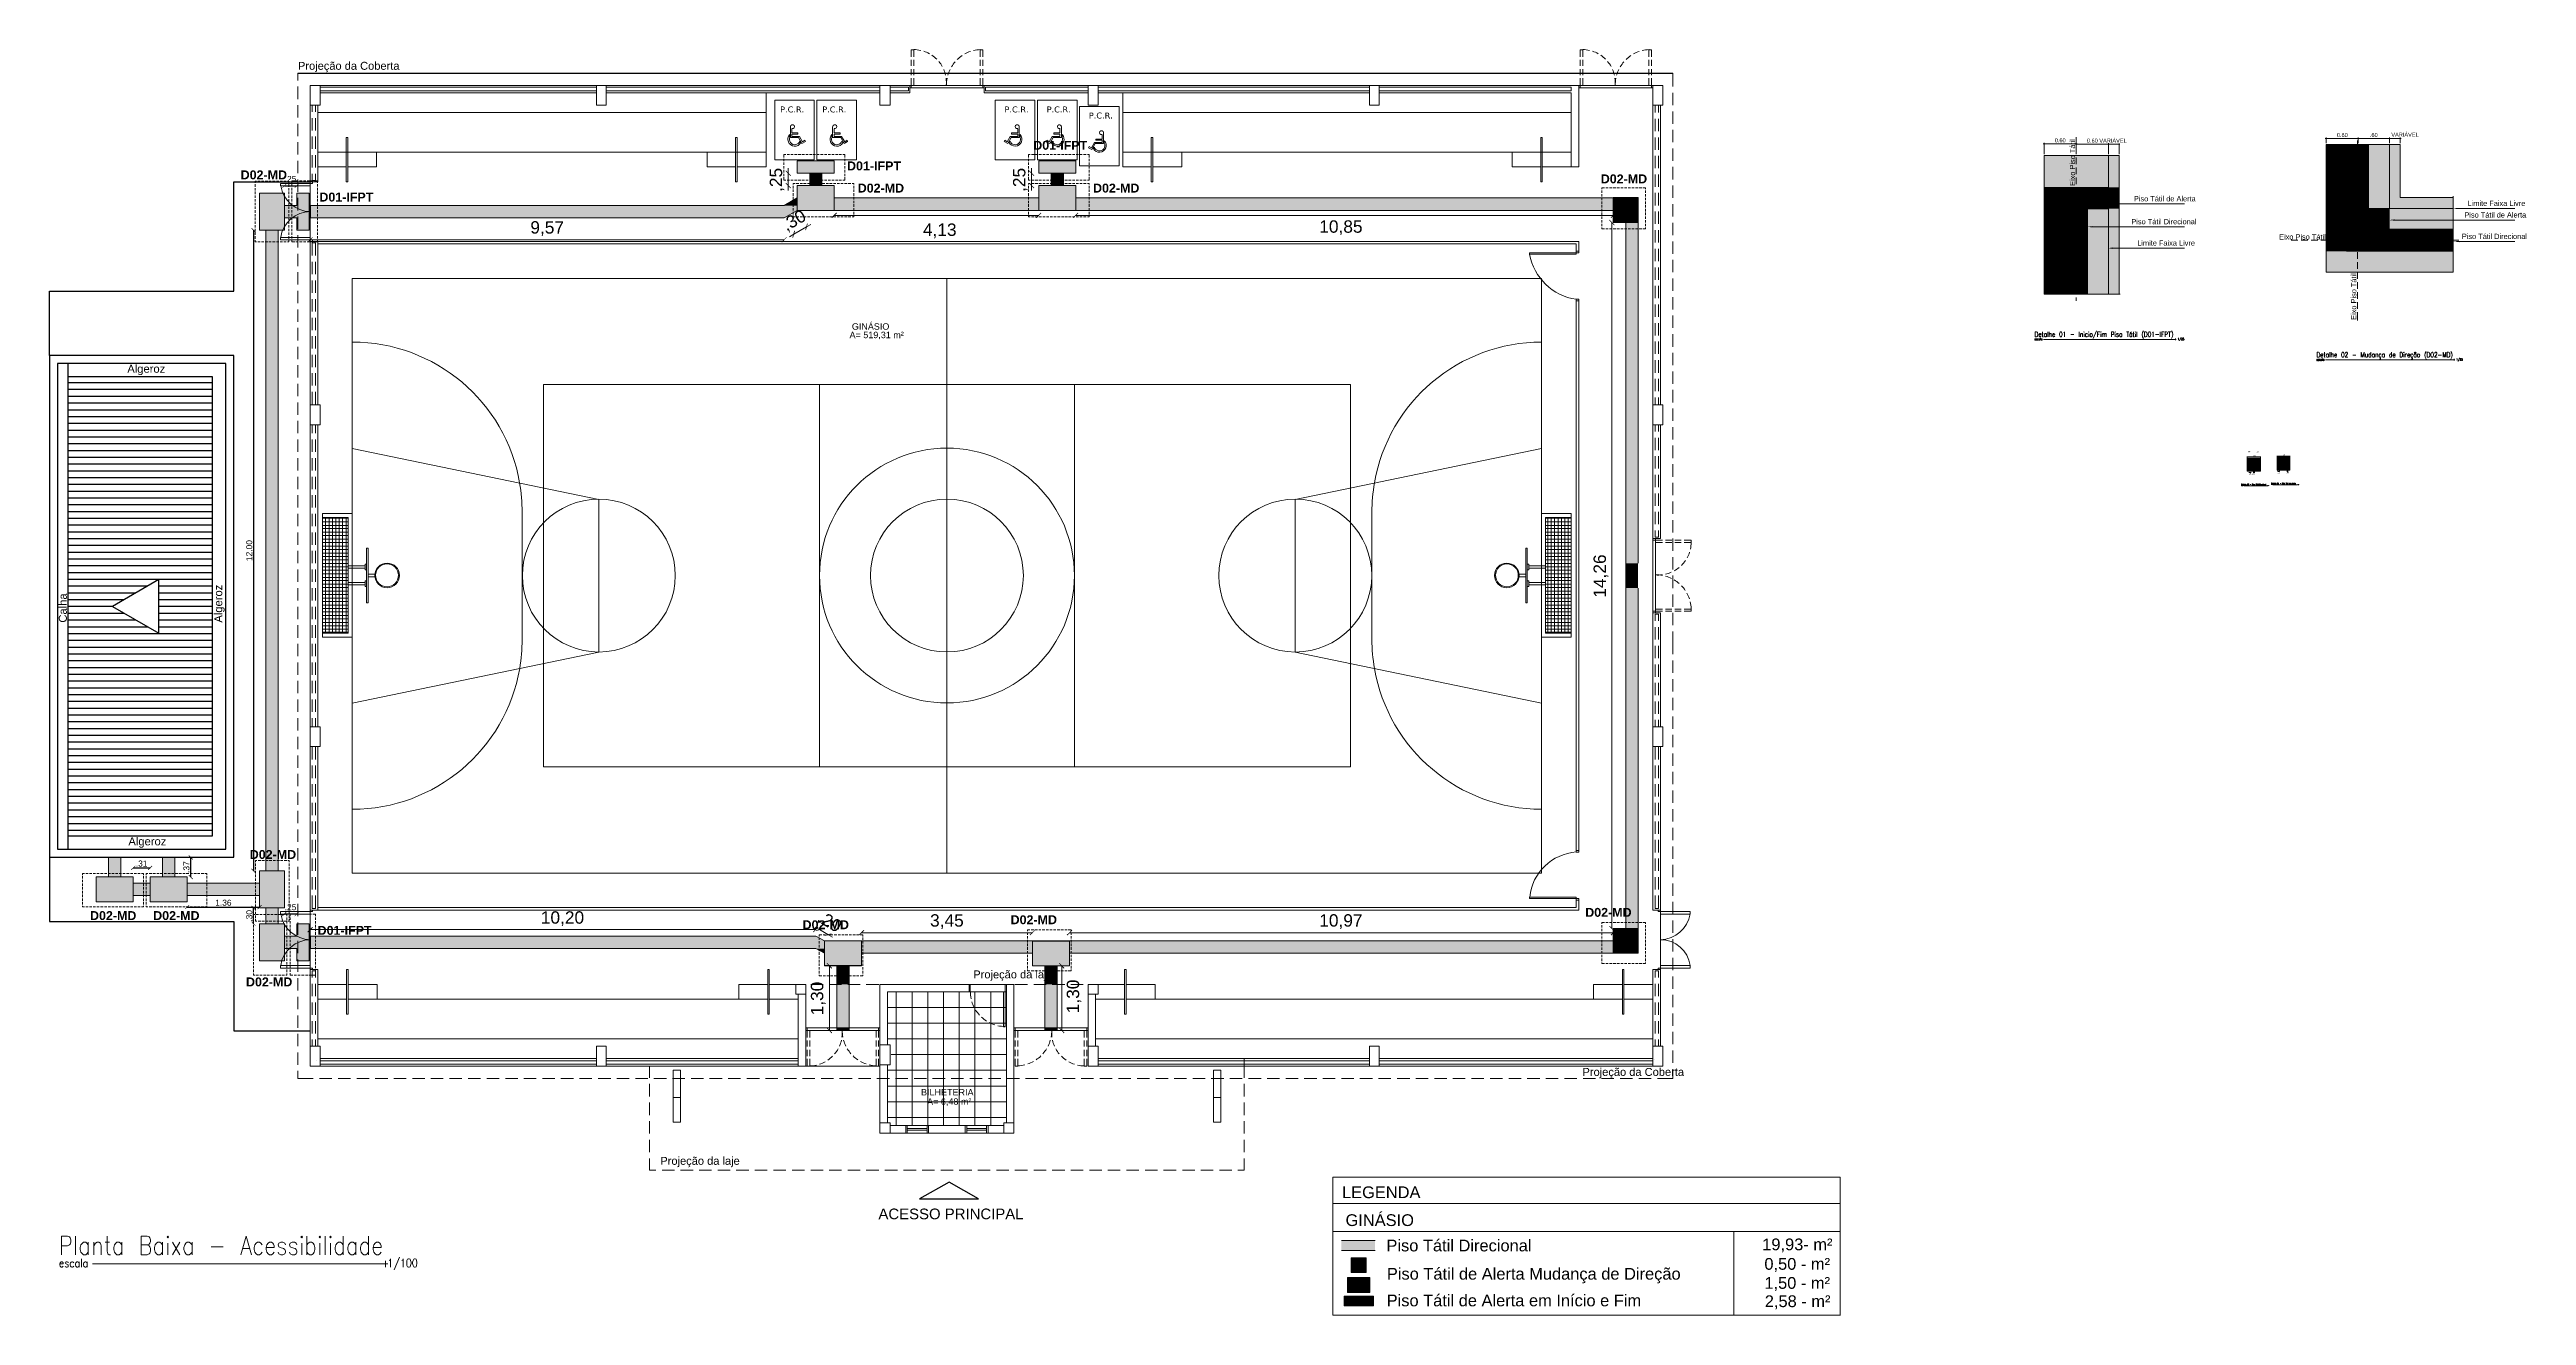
# Model space of a CAD drawing. Extents: x 3377 to 3790, y 1673 to 1846.
# Drawn here: x 3743.56 to 3789.95, y 1732.46 to 1756.17 of the extents above; entities that cross this region are included whole.
import ezdxf

# ---------------------------------------------------------------- set-up
doc = ezdxf.new("R2010")
doc.units = 0
doc.header["$LTSCALE"] = 2
doc.header["$PDMODE"] = 32
doc.layers.add('. TEXTO', color=7, linetype='Continuous', lineweight=0)
for name, color, linetype in [('A-PARED', 4, 'Continuous'), ('ARQ-COTAS', 250, 'Continuous'), ('F-VT-GREIDE', 6, 'Continuous'), ('PDF13_0', 7, 'Continuous'), ('PDF13_A_Prancha', 7, 'Continuous'), ('PDF13_A_Texto', 7, 'Continuous'), ('PDF13_COTAS', 7, 'Continuous'), ('PDF13_Piso', 7, 'Continuous'), ('PDF13_Text', 7, 'Continuous'), ('PDF5_Text', 7, 'Continuous'), ('PROIEZIONI_finissime', 251, 'Continuous')]:
    doc.layers.add(name, color=color, linetype=linetype)
for name, color, linetype, true_color in [('PDF13_03-ESQUADRIA', 7, 'Continuous', 0xc6c6c6), ('PDF13_A_Piso_Tatil', 7, 'Continuous', 0xffff93), ('PDF13_Texto', 7, 'Continuous', 0x595959)]:
    doc.layers.add(name, color=color, linetype=linetype, true_color=true_color)
doc.styles.add('75_R80', font='arial.ttf', dxfattribs={"height": 0.15})
doc.styles.add('PDF Arial', font='arial.ttf')
doc.styles.add('PDF Arial Bold', font='arialbd.ttf')
doc.styles.add('PDF Verdana', font='verdana.ttf')
doc.styles.add('ROMANS', font='arial.ttf')
doc.dimstyles.new('1-75', dxfattribs={"dimscale": 0.75, "dimtxt": 0.15, "dimasz": 0.1, "dimexe": 0.05, "dimexo": 0.1, "dimgap": 0.03, "dimtad": 1, "dimzin": 5, "dimdsep": 46, "dimtxsty": 'ROMANS', "dimblk": 'ARCHTICK', "dimcen": 0, "dimse1": 1, "dimse2": 1, "dimclrd": 1, "dimclre": 256, "dimclrt": 2, "dimadec": 0, "dimazin": 0, "dimtfac": 1, "dimtofl": 0, "dimtmove": 2, "dimatfit": 3, "dimldrblk": 'ARCHTICK', "dimfxl": 0.04, "dimtolj": 1, "dimtzin": 1, "dimarcsym": 0})

msp = doc.modelspace()

# ---------------------------------------------------------------- texts
at = {"layer": '. TEXTO', "style": '75_R80'}
for s, p in [('Calha', (3743.887, 1745.437)), ('Algeroz', (3746.797, 1745.437))]:
    msp.add_text(s, height=0.15, rotation=90, dxfattribs=at).set_placement(p)
at = {"layer": 'PDF13_Text', "color": 9, "true_color": 0xc6c6c6, "attachment_point": 7}
for s, insert, char_height, style in [('Projeção da Coberta', (3748.215, 1755.745), 0.14842, 'PDF Arial'), ('P.C.R.', (3757.244, 1754.99), 0.1113, 'PDF Verdana'), ('P.C.R.', (3758.033, 1754.99), 0.1113, 'PDF Verdana'), ('P.C.R.', (3761.446, 1754.99), 0.1113, 'PDF Verdana'), ('P.C.R.', (3762.235, 1754.99), 0.1113, 'PDF Verdana'), ('P.C.R.', (3763.024, 1754.876), 0.1113, 'PDF Verdana'), ('GINÁSIO', (3758.587, 1750.921), 0.1206, 'PDF Arial'), ('A= 519,31 m²', (3758.544, 1750.742), 0.12059, 'PDF Arial'), ('Projeção da laje', (3760.861, 1738.729), 0.14842, 'PDF Arial'), ('Projeção da Coberta', (3772.269, 1736.903), 0.14842, 'PDF Arial'), ('BILHETERIA', (3759.883, 1736.582), 0.1206, 'PDF Arial'), ('A= 6,48 m²', (3759.997, 1736.385), 0.1206, 'PDF Arial'), ('Projeção da laje', (3755.001, 1735.238), 0.14842, 'PDF Arial')]:
    msp.add_mtext(s, dxfattribs=dict(at, insert=insert, char_height=char_height, style=style))
at = {"layer": 'PDF13_Text', "color": 251, "true_color": 0x595959, "char_height": 0.167, "attachment_point": 7, "style": 'PDF Arial Bold'}
for s, insert in [('D01-IFPT', (3761.984, 1754.29)), ('D02-MD', (3747.142, 1753.737)), ('D01-IFPT', (3758.497, 1753.905)), ('D02-MD', (3772.611, 1753.662)), ('D01-IFPT', (3748.616, 1753.321)), ('D02-MD', (3758.697, 1753.489)), ('D02-MD', (3763.103, 1753.489)), ('D02-MD', (3747.312, 1741.009)), ('D02-MD', (3744.321, 1739.865)), ('D02-MD', (3745.504, 1739.865)), ('D02-MD', (3757.664, 1739.693)), ('D02-MD', (3761.56, 1739.787)), ('D02-MD', (3772.32, 1739.925)), ('D01-IFPT', (3748.583, 1739.588)), ('D02-MD', (3747.242, 1738.623))]:
    msp.add_mtext(s, dxfattribs=dict(at, insert=insert))
at = {"layer": 'PDF13_Text', "attachment_point": 7, "style": 'PDF Arial'}
for s, insert, char_height in [('0.60', (3781.113, 1754.431), 0.075), ('0.60 VARIÁVEL', (3781.714, 1754.425), 0.07501), ('0.60', (3786.395, 1754.53), 0.075), ('.60', (3787.014, 1754.53), 0.075), ('VARIÁVEL', (3787.415, 1754.538), 0.075), ('Piso Tátil de Alerta', (3782.595, 1753.325), 0.0987), ('Limite Faixa Livre', (3788.843, 1753.239), 0.0987), ('9,57', (3752.567, 1752.68), 0.2319), ('4,13', (3759.918, 1752.637), 0.2319), ('10,85', (3767.34, 1752.696), 0.2319), ('Piso Tátil Direcional', (3782.547, 1752.896), 0.0987), ('Piso Tátil de Alerta', (3788.783, 1753.022), 0.0987), ('Limite Faixa Livre', (3782.657, 1752.496), 0.0987), ('Eixo Piso Tátil', (3785.314, 1752.61), 0.0987), ('Piso Tátil Direcional', (3788.736, 1752.62), 0.0987), ('.05', (3784.727, 1748.626), 0.0241), ('.03', (3784.893, 1748.626), 0.0241), ('.05 .03', (3784.747, 1748.209), 0.0241), (',25', (3784.822, 1748.546), 0.0241), ('.05', (3785.286, 1748.235), 0.0241), ('.25', (3785.377, 1748.557), 0.0241), ('.03', (3785.452, 1748.235), 0.0241), ('10,20', (3752.763, 1739.756), 0.2319), ('3,45', (3760.052, 1739.701), 0.2319), ('10,97', (3767.34, 1739.701), 0.2319), ('LEGENDA', (3767.766, 1734.656), 0.22), ('GINÁSIO', (3767.832, 1734.134), 0.22), ('Piso Tátil Direcional', (3768.598, 1733.659), 0.22003), ('19,93- m²', (3775.635, 1733.642), 0.22), ('Piso Tátil de Alerta Mudança de Direção', (3768.606, 1733.065), 0.22003), ('0,50 - m²', (3775.675, 1733.277), 0.22), ('Piso Tátil de Alerta em Início e Fim', (3768.602, 1732.63), 0.22003), ('1,50 - m²', (3775.675, 1732.92), 0.22), ('2,58 - m²', (3775.683, 1732.578), 0.22)]:
    msp.add_mtext(s, dxfattribs=dict(at, insert=insert, char_height=char_height))
for s, insert, char_height, rotation in [('Eixo Piso Tátil', (3781.495, 1753.617), 0.0987, 90), (',25', (3757.325, 1753.503), 0.2319, 90), (',25', (3761.88, 1753.503), 0.2319, 90), (',30', (3757.384, 1752.725), 0.2319, 29.685), ('Eixo Piso Tátil', (3786.761, 1751.108), 0.0987, 90), ('14,26', (3772.751, 1745.904), 0.2319, 90), (',20', (3757.896, 1739.817), 0.2319, 329.6335), ('1,30', (3758.095, 1738.082), 0.2319, 90), ('1,30', (3762.886, 1738.121), 0.2319, 90)]:
    msp.add_mtext(s, dxfattribs=dict(at, insert=insert, char_height=char_height, rotation=rotation))
at = {"layer": 'PDF5_Text', "insert": (3759.085, 1734.261), "char_height": 0.19998, "attachment_point": 7, "style": 'PDF Arial'}
msp.add_mtext('ACESSO PRINCIPAL', dxfattribs=at)
at = {"layer": 'PROIEZIONI_finissime', "color": 0, "style": '75_R80'}
for p in [(3745.02, 1750.117), (3745.04, 1741.266)]:
    msp.add_text('Algeroz', height=0.15, dxfattribs=at).set_placement(p)

# ---------------------------------------------------------------- blocks, each defined once
blk = doc.blocks.new('A$Ce2ef13ce')
at = {"layer": 'PDF13_Texto', "lineweight": 0}
for points in [[(0, 0.424), (0, 0.479), (0.039, 0.479)], [(0.063, 0.479), (0.106, 0.479)], [(0.13, 0.479), (0.177, 0.479)], [(0.2, 0.479), (0.247, 0.479)], [(0.271, 0.479), (0.318, 0.479)], [(0.338, 0.479), (0.385, 0.479)], [(0.408, 0.479), (0.456, 0.479)], [(0.479, 0.479), (0.526, 0.479)], [(0.55, 0.479), (0.593, 0.479)], [(0.617, 0.479), (0.664, 0.479)], [(0.687, 0.479), (0.734, 0.479)], [(0.758, 0.479), (0.805, 0.479)], [(0.829, 0.479), (0.872, 0.479)], [(0.895, 0.479), (0.943, 0.479)], [(0.966, 0.479), (1.013, 0.479)], [(1.037, 0.479), (1.08, 0.479)], [(1.104, 0.479), (1.143, 0.479), (1.143, 0.424)], [(0, 0.353), (0, 0.401)], [(0, 0.287), (0, 0.33)], [(0, 0.216), (0, 0.263)], [(0, 0.145), (0, 0.192)], [(0, 0.075), (0, 0.122)], [(0.039, 0), (0, 0), (0, 0.055)], [(0.106, 0), (0.063, 0)], [(0.177, 0), (0.13, 0)], [(0.247, 0), (0.2, 0)], [(0.318, 0), (0.271, 0)], [(0.385, 0), (0.338, 0)], [(0.456, 0), (0.408, 0)], [(0.526, 0), (0.479, 0)], [(0.593, 0), (0.55, 0)], [(0.664, 0), (0.617, 0)], [(0.734, 0), (0.687, 0)], [(0.805, 0), (0.758, 0)], [(0.872, 0), (0.829, 0)], [(0.943, 0), (0.895, 0)], [(1.013, 0), (0.966, 0)], [(1.08, 0), (1.037, 0)], [(1.143, 0.055), (1.143, 0), (1.104, 0)], [(1.143, 0.401), (1.143, 0.353)], [(1.143, 0.33), (1.143, 0.287)], [(1.143, 0.263), (1.143, 0.216)], [(1.143, 0.192), (1.143, 0.145)], [(1.143, 0.122), (1.143, 0.075)]]:
    blk.add_lwpolyline(points, dxfattribs=at)
blk = doc.blocks.new('A$Ca340a778')
at = {"layer": 'PDF13_Texto', "lineweight": 0}
for points in [[(0, 0.605), (0, 0.628), (0.035, 0.628)], [(0, 0.534), (0, 0.581)], [(0, 0.467), (0, 0.511)], [(0.059, 0.628), (0.106, 0.628)], [(0.13, 0.628), (0.173, 0.628)], [(0.196, 0.628), (0.243, 0.628)], [(0.267, 0.628), (0.314, 0.628)], [(0.338, 0.628), (0.385, 0.628)], [(0.408, 0.628), (0.452, 0.628)], [(0.475, 0.628), (0.522, 0.628)], [(0.546, 0.628), (0.593, 0.628)], [(0.617, 0.628), (0.66, 0.628)], [(0.683, 0.628), (0.73, 0.628)], [(0.754, 0.628), (0.801, 0.628)], [(0.825, 0.628), (0.872, 0.628)], [(0.895, 0.628), (0.939, 0.628)], [(0.962, 0.628), (1.009, 0.628)], [(1.033, 0.628), (1.08, 0.628)], [(1.104, 0.628), (1.139, 0.628), (1.139, 0.605)], [(1.139, 0.581), (1.139, 0.534)], [(1.139, 0.511), (1.139, 0.467)], [(0, 0.397), (0, 0.444)], [(0, 0.326), (0, 0.373)], [(0, 0.255), (0, 0.302)], [(0, 0.189), (0, 0.236)], [(0, 0.118), (0, 0.165)], [(0, 0.047), (0, 0.094)], [(0.035, 0), (0, 0), (0, 0.024)], [(0.106, 0), (0.059, 0)], [(0.173, 0), (0.13, 0)], [(0.243, 0), (0.196, 0)], [(0.314, 0), (0.267, 0)], [(0.385, 0), (0.338, 0)], [(0.452, 0), (0.408, 0)], [(0.522, 0), (0.475, 0)], [(0.593, 0), (0.546, 0)], [(0.66, 0), (0.617, 0)], [(0.73, 0), (0.683, 0)], [(0.801, 0), (0.754, 0)], [(0.872, 0), (0.825, 0)], [(0.939, 0), (0.895, 0)], [(1.009, 0), (0.962, 0)], [(1.08, 0), (1.033, 0)], [(1.139, 0.024), (1.139, 0), (1.104, 0)], [(1.139, 0.444), (1.139, 0.397)], [(1.139, 0.373), (1.139, 0.326)], [(1.139, 0.302), (1.139, 0.255)], [(1.139, 0.236), (1.139, 0.189)], [(1.139, 0.165), (1.139, 0.118)], [(1.139, 0.094), (1.139, 0.047)]]:
    blk.add_lwpolyline(points, dxfattribs=at)
blk = doc.blocks.new('_ARCHTICK')
at = {"color": 0, "linetype": 'ByBlock', "const_width": 0.15}
blk.add_lwpolyline([(-0.5, -0.5), (0.5, 0.5)], dxfattribs=at)
blk = doc.blocks.new('*D867')
at = {"layer": 'ARQ-COTAS', "color": 1, "lineweight": -2, "transparency": 16777216}
blk.add_line((3747.96, 1753.617), (3748.192, 1753.617), dxfattribs=at)
at = {"layer": 'Defpoints', "color": 0, "transparency": 16777216}
for p in [(3748.192, 1753.617), (3747.96, 1753.016), (3748.192, 1753.016)]:
    blk.add_point(p, dxfattribs=at)
at = {"layer": 'ARQ-COTAS', "color": 1, "lineweight": -2, "transparency": 16777216, "xscale": 0.07500000000000001, "yscale": 0.07500000000000001, "zscale": 0.07500000000000001, "rotation": 180}
blk.add_blockref('_ARCHTICK', (3747.96, 1753.617), dxfattribs=at)
at = {"layer": 'ARQ-COTAS', "color": 1, "lineweight": -2, "transparency": 16777216, "xscale": 0.07500000000000001, "yscale": 0.07500000000000001, "zscale": 0.07500000000000001}
blk.add_blockref('_ARCHTICK', (3748.192, 1753.617), dxfattribs=at)
at = {"layer": 'ARQ-COTAS', "color": 2, "transparency": 16777216, "insert": (3748.076, 1753.746), "char_height": 0.1125, "attachment_point": 5, "style": 'ROMANS'}
blk.add_mtext('\\A1;.25', dxfattribs=at)
blk = doc.blocks.new('*D868')
at = {"layer": 'ARQ-COTAS', "color": 1, "lineweight": -2, "transparency": 16777216}
blk.add_line((3747.383, 1752.785), (3747.383, 1740.79), dxfattribs=at)
at = {"layer": 'Defpoints', "color": 0, "transparency": 16777216}
for p in [(3747.612, 1752.785), (3747.383, 1740.79), (3747.612, 1740.79)]:
    blk.add_point(p, dxfattribs=at)
at = {"layer": 'ARQ-COTAS', "color": 1, "lineweight": -2, "transparency": 16777216, "xscale": 0.07500000000000001, "yscale": 0.07500000000000001, "zscale": 0.07500000000000001}
for p, rotation in [((3747.383, 1752.785), 90), ((3747.383, 1740.79), 270)]:
    blk.add_blockref('_ARCHTICK', p, dxfattribs=dict(at, rotation=rotation))
at = {"layer": 'ARQ-COTAS', "color": 2, "transparency": 16777216, "insert": (3747.303, 1746.787), "char_height": 0.1125, "attachment_point": 5, "rotation": 90, "style": 'ROMANS'}
blk.add_mtext('\\A1;12.00', dxfattribs=at)
blk = doc.blocks.new('*D869')
at = {"layer": 'ARQ-COTAS', "color": 1, "lineweight": -2, "transparency": 16777216}
blk.add_line((3747.383, 1739.798), (3747.383, 1740.094), dxfattribs=at)
at = {"layer": 'Defpoints', "color": 0, "transparency": 16777216}
for p in [(3747.383, 1740.094), (3747.612, 1740.094), (3747.612, 1739.798)]:
    blk.add_point(p, dxfattribs=at)
at = {"layer": 'ARQ-COTAS', "color": 1, "lineweight": -2, "transparency": 16777216, "xscale": 0.07500000000000001, "yscale": 0.07500000000000001, "zscale": 0.07500000000000001}
for p, rotation in [((3747.383, 1740.094), 90), ((3747.383, 1739.798), 270)]:
    blk.add_blockref('_ARCHTICK', p, dxfattribs=dict(at, rotation=rotation))
at = {"layer": 'ARQ-COTAS', "color": 2, "transparency": 16777216, "insert": (3747.303, 1739.946), "char_height": 0.1125, "attachment_point": 5, "rotation": 90, "style": 'ROMANS'}
blk.add_mtext('\\A1;.30', dxfattribs=at)
blk = doc.blocks.new('*D870')
at = {"layer": 'ARQ-COTAS', "color": 1, "lineweight": -2, "transparency": 16777216}
blk.add_line((3748.192, 1739.979), (3747.96, 1739.979), dxfattribs=at)
at = {"layer": 'Defpoints', "color": 0, "transparency": 16777216}
for p in [(3747.96, 1739.979), (3747.96, 1739.103), (3748.192, 1739.103)]:
    blk.add_point(p, dxfattribs=at)
at = {"layer": 'ARQ-COTAS', "color": 1, "lineweight": -2, "transparency": 16777216, "xscale": 0.07500000000000001, "yscale": 0.07500000000000001, "zscale": 0.07500000000000001, "rotation": 180}
blk.add_blockref('_ARCHTICK', (3747.96, 1739.979), dxfattribs=at)
at = {"layer": 'ARQ-COTAS', "color": 1, "lineweight": -2, "transparency": 16777216, "xscale": 0.07500000000000001, "yscale": 0.07500000000000001, "zscale": 0.07500000000000001}
blk.add_blockref('_ARCHTICK', (3748.192, 1739.979), dxfattribs=at)
at = {"layer": 'ARQ-COTAS', "color": 2, "transparency": 16777216, "insert": (3748.076, 1740.107), "char_height": 0.1125, "attachment_point": 5, "style": 'ROMANS'}
blk.add_mtext('\\A1;.25', dxfattribs=at)
blk = doc.blocks.new('*D871')
at = {"layer": 'ARQ-COTAS', "color": 1, "lineweight": -2, "transparency": 16777216}
blk.add_line((3745.131, 1740.845), (3745.446, 1740.845), dxfattribs=at)
at = {"layer": 'Defpoints', "color": 0, "transparency": 16777216}
for p in [(3745.446, 1740.845), (3745.131, 1740.674), (3745.446, 1740.674)]:
    blk.add_point(p, dxfattribs=at)
at = {"layer": 'ARQ-COTAS', "color": 1, "lineweight": -2, "transparency": 16777216, "xscale": 0.07500000000000001, "yscale": 0.07500000000000001, "zscale": 0.07500000000000001, "rotation": 180}
blk.add_blockref('_ARCHTICK', (3745.131, 1740.845), dxfattribs=at)
at = {"layer": 'ARQ-COTAS', "color": 1, "lineweight": -2, "transparency": 16777216, "xscale": 0.07500000000000001, "yscale": 0.07500000000000001, "zscale": 0.07500000000000001}
blk.add_blockref('_ARCHTICK', (3745.446, 1740.845), dxfattribs=at)
at = {"layer": 'ARQ-COTAS', "color": 2, "transparency": 16777216, "insert": (3745.288, 1740.925), "char_height": 0.1125, "attachment_point": 5, "style": 'ROMANS'}
blk.add_mtext('\\A1;.31', dxfattribs=at)
blk = doc.blocks.new('*D872')
at = {"layer": 'ARQ-COTAS', "color": 1, "lineweight": -2, "transparency": 16777216}
blk.add_line((3746.207, 1740.674), (3746.207, 1741.042), dxfattribs=at)
at = {"layer": 'Defpoints', "color": 0, "transparency": 16777216}
for p in [(3745.909, 1741.042), (3746.207, 1741.042), (3745.909, 1740.674)]:
    blk.add_point(p, dxfattribs=at)
at = {"layer": 'ARQ-COTAS', "color": 1, "lineweight": -2, "transparency": 16777216, "xscale": 0.07500000000000001, "yscale": 0.07500000000000001, "zscale": 0.07500000000000001}
for p, rotation in [((3746.207, 1741.042), 90), ((3746.207, 1740.674), 270)]:
    blk.add_blockref('_ARCHTICK', p, dxfattribs=dict(at, rotation=rotation))
at = {"layer": 'ARQ-COTAS', "color": 2, "transparency": 16777216, "insert": (3746.127, 1740.858), "char_height": 0.1125, "attachment_point": 5, "rotation": 90, "style": 'ROMANS'}
blk.add_mtext('\\A1;.37', dxfattribs=at)
blk = doc.blocks.new('*D873')
at = {"layer": 'ARQ-COTAS', "color": 1, "lineweight": -2, "transparency": 16777216}
blk.add_line((3746.141, 1740.111), (3747.497, 1740.111), dxfattribs=at)
at = {"layer": 'Defpoints', "color": 0, "transparency": 16777216}
for p in [(3746.141, 1740.326), (3747.497, 1740.326), (3747.497, 1740.111)]:
    blk.add_point(p, dxfattribs=at)
at = {"layer": 'ARQ-COTAS', "color": 1, "lineweight": -2, "transparency": 16777216, "xscale": 0.07500000000000001, "yscale": 0.07500000000000001, "zscale": 0.07500000000000001, "rotation": 180}
blk.add_blockref('_ARCHTICK', (3746.141, 1740.111), dxfattribs=at)
at = {"layer": 'ARQ-COTAS', "color": 1, "lineweight": -2, "transparency": 16777216, "xscale": 0.07500000000000001, "yscale": 0.07500000000000001, "zscale": 0.07500000000000001}
blk.add_blockref('_ARCHTICK', (3747.497, 1740.111), dxfattribs=at)
at = {"layer": 'ARQ-COTAS', "color": 2, "transparency": 16777216, "insert": (3746.819, 1740.191), "char_height": 0.1125, "attachment_point": 5, "style": 'ROMANS'}
blk.add_mtext('\\A1;1.36', dxfattribs=at)

# ---------------------------------------------------------------- dimensions: what is measured, and where the dimension line sits
at = {"layer": 'ARQ-COTAS'}
for base, p1, p2, picture, middle in [((3748.192, 1753.617), (3747.96, 1753.016), (3748.192, 1753.016), '*D867', (3748.076, 1753.746)), ((3747.96, 1739.979), (3748.192, 1739.103), (3747.96, 1739.103), '*D870', (3748.076, 1740.107))]:
    dim = msp.add_linear_dim(base=base, p1=p1, p2=p2, text='.25', dimstyle='1-75', dxfattribs=at)
    dim.commit()
    dim.dimension.update_dxf_attribs({"geometry": picture, "text_midpoint": middle})
for base, p1, p2, picture, middle in [((3747.3828, 1740.7895), (3747.6124, 1752.7848), (3747.6124, 1740.7895), '*D868', (3747.3028, 1746.7871)), ((3746.207, 1741.042), (3745.909, 1740.674), (3745.909, 1741.042), '*D872', (3746.127, 1740.858)), ((3747.383, 1740.094), (3747.612, 1739.798), (3747.612, 1740.094), '*D869', (3747.303, 1739.946))]:
    dim = msp.add_linear_dim(base=base, p1=p1, p2=p2, angle=90, dimstyle='1-75', dxfattribs=at)
    dim.commit()
    dim.dimension.update_dxf_attribs({"geometry": picture, "text_midpoint": middle})
for base, p1, p2, picture, middle in [((3745.4458, 1740.8454), (3745.1309, 1740.6737), (3745.4458, 1740.6737), '*D871', (3745.2884, 1740.9254)), ((3747.497, 1740.111), (3746.141, 1740.326), (3747.497, 1740.326), '*D873', (3746.819, 1740.191))]:
    dim = msp.add_linear_dim(base=base, p1=p1, p2=p2, dimstyle='1-75', dxfattribs=at)
    dim.commit()
    dim.dimension.update_dxf_attribs({"geometry": picture, "text_midpoint": middle})

# ---------------------------------------------------------------- hatches: boundary and pattern name
at = {"layer": 'A-PARED'}
h = msp.add_hatch(dxfattribs=at)
h.set_pattern_fill('LINE', color=8, scale=0.04, angle=180, double=1)
h.set_pattern_definition([(180, (3746.6134, 1745.74229), (-4e-17, -0.127), [])])
h.paths.add_polyline_path([(3746.613, 1750.042), (3743.913, 1750.042), (3743.913, 1741.442), (3746.613, 1741.442)])
h.paths.add_polyline_path([(3745.613, 1746.246), (3745.613, 1745.238), (3744.74, 1745.742)], flags=16)
at = {"layer": 'PDF13_A_Piso_Tatil', "transparency": 33554559}
h = msp.add_hatch(color=256, dxfattribs=at)
h.dxf.hatch_style = 1
h.paths.add_polyline_path([(3744.899, 1741.042), (3744.668, 1741.042), (3744.668, 1740.674), (3744.899, 1740.674)])
h.paths.add_polyline_path([(3745.131, 1740.674), (3744.436, 1740.674), (3744.436, 1740.21), (3745.131, 1740.21)])
h.paths.add_polyline_path([(3745.446, 1740.558), (3745.131, 1740.558), (3745.131, 1740.326), (3745.446, 1740.326)])
h.paths.add_polyline_path([(3746.141, 1740.674), (3745.446, 1740.674), (3745.446, 1740.21), (3746.141, 1740.21)])
h.paths.add_polyline_path([(3745.909, 1741.042), (3745.678, 1741.042), (3745.678, 1740.674), (3745.909, 1740.674)])
h.paths.add_polyline_path([(3747.497, 1740.558), (3746.141, 1740.558), (3746.141, 1740.326), (3747.497, 1740.326)])
h.paths.add_polyline_path([(3747.96, 1740.79), (3747.497, 1740.79), (3747.497, 1740.094), (3747.96, 1740.094)])
h.paths.add_polyline_path([(3747.844, 1740.094), (3747.612, 1740.094), (3747.612, 1739.798), (3747.844, 1739.798)])
h.paths.add_polyline_path([(3747.96, 1739.79, -0.003803), (3747.956, 1739.798), (3747.497, 1739.798), (3747.497, 1739.103), (3747.911, 1739.103, -0.054701), (3747.96, 1739.216)])
h.paths.add_polyline_path([(3748.423, 1739.499), (3748.423, 1739.5, -0.107005), (3748.19, 1739.566), (3747.96, 1739.566), (3747.96, 1739.334), (3748.051, 1739.334, -0.186725)])
h.paths.add_polyline_path([(3748.051, 1739.334), (3748.192, 1739.334), (3748.192, 1739.103), (3748.423, 1739.103), (3748.423, 1739.499, 0.186725)])
h.paths.add_polyline_path([(3748.423, 1739.798), (3748.192, 1739.798), (3748.192, 1739.565, 0.106227), (3748.423, 1739.5)])
h.paths.add_polyline_path([(3747.844, 1752.785), (3747.612, 1752.785), (3747.612, 1740.79), (3747.844, 1740.79)])
h.paths.add_polyline_path([(3747.96, 1753.425, -0.026703), (3747.933, 1753.48), (3747.497, 1753.48), (3747.497, 1752.785), (3747.928, 1752.785, -0.032454), (3747.96, 1752.85)])
h.paths.add_polyline_path([(3747.96, 1753.48), (3747.933, 1753.48, 0.026703), (3747.96, 1753.425)], flags=17)
h.paths.add_polyline_path([(3747.96, 1752.85, 0.032454), (3747.928, 1752.785), (3747.96, 1752.785)], flags=17)
h.paths.add_polyline_path([(3748.423, 1753.134), (3748.423, 1753.135, -0.146103), (3748.116, 1753.248), (3747.96, 1753.248), (3747.96, 1753.016), (3748.104, 1753.016, -0.154169)])
h.paths.add_polyline_path([(3748.423, 1753.134, 0.154169), (3748.104, 1753.016), (3748.192, 1753.016), (3748.192, 1752.785), (3748.423, 1752.785)])
h.paths.add_polyline_path([(3748.423, 1753.48), (3748.192, 1753.48), (3748.192, 1753.248), (3748.116, 1753.248, 0.146103), (3748.423, 1753.135)])
h.paths.add_polyline_path([(3747.96, 1739.216, 0.054701), (3747.911, 1739.103), (3747.96, 1739.103)], flags=17)
h.paths.add_polyline_path([(3747.96, 1739.798), (3747.956, 1739.798, 0.003803), (3747.96, 1739.79)], flags=17)

# ---------------------------------------------------------------- linework, layer by layer
for p, q in [((3748.211, 1755.73), (3773.961, 1755.73)), ((3743.913, 1741.442), (3743.913, 1750.042)), ((3784.717, 1748.515), (3784.967, 1748.515))]:
    msp.add_line(p, q)
for points in [[(3743.563, 1750.442), (3743.563, 1751.642), (3747.013, 1751.642), (3747.013, 1753.692), (3748.443, 1753.692)], [(3743.913, 1741.192), (3743.913, 1741.442), (3746.613, 1741.442), (3746.613, 1750.042), (3743.913, 1750.042), (3743.913, 1750.292)], [(3743.563, 1741.042), (3743.563, 1739.842), (3747.013, 1739.842), (3747.013, 1737.792), (3748.443, 1737.792)]]:
    msp.add_lwpolyline(points)
for points in [[(3747.013, 1741.042), (3747.013, 1750.442), (3743.563, 1750.442), (3743.563, 1741.042)], [(3746.863, 1741.192), (3746.863, 1750.292), (3743.713, 1750.292), (3743.713, 1741.192)], [(3744.74, 1745.742), (3745.613, 1745.238), (3745.613, 1746.246)]]:
    msp.add_lwpolyline(points, close=True)
at = {"layer": 'F-VT-GREIDE', "color": 2}
msp.add_lwpolyline([(3760.959, 1734.645), (3760.408, 1734.957), (3759.856, 1734.645)], close=True, dxfattribs=at)
at = {"layer": 'PDF13_0', "color": 9, "lineweight": 0, "true_color": 0xc6c6c6}
for points in [[(3748.211, 1755.593), (3748.211, 1755.73), (3748.502, 1755.73)], [(3748.62, 1755.73), (3748.852, 1755.73)], [(3748.965, 1755.73), (3749.197, 1755.73)], [(3749.315, 1755.73), (3749.547, 1755.73)], [(3749.661, 1755.73), (3749.896, 1755.73)], [(3750.01, 1755.73), (3750.242, 1755.73)], [(3750.36, 1755.73), (3750.591, 1755.73)], [(3750.705, 1755.73), (3750.937, 1755.73)], [(3751.055, 1755.73), (3751.286, 1755.73)], [(3751.4, 1755.73), (3751.636, 1755.73)], [(3751.75, 1755.73), (3751.981, 1755.73)], [(3752.099, 1755.73), (3752.331, 1755.73)], [(3752.445, 1755.73), (3752.677, 1755.73)], [(3752.794, 1755.73), (3753.026, 1755.73)], [(3753.14, 1755.73), (3753.376, 1755.73)], [(3753.489, 1755.73), (3753.721, 1755.73)], [(3753.839, 1755.73), (3754.071, 1755.73)], [(3754.185, 1755.73), (3754.416, 1755.73)], [(3754.534, 1755.73), (3754.766, 1755.73)], [(3754.88, 1755.73), (3755.115, 1755.73)], [(3755.229, 1755.73), (3755.461, 1755.73)], [(3755.579, 1755.73), (3755.81, 1755.73)], [(3755.924, 1755.73), (3756.156, 1755.73)], [(3756.274, 1755.73), (3756.505, 1755.73)], [(3756.619, 1755.73), (3756.855, 1755.73)], [(3756.969, 1755.73), (3757.201, 1755.73)], [(3757.318, 1755.73), (3757.55, 1755.73)], [(3757.664, 1755.73), (3757.896, 1755.73)], [(3758.013, 1755.73), (3758.245, 1755.73)], [(3758.359, 1755.73), (3758.595, 1755.73)], [(3758.709, 1755.73), (3758.94, 1755.73)], [(3759.058, 1755.73), (3759.29, 1755.73)], [(3759.404, 1755.73), (3759.635, 1755.73)], [(3759.753, 1755.73), (3759.985, 1755.73)], [(3760.099, 1755.73), (3760.334, 1755.73)], [(3760.448, 1755.73), (3760.68, 1755.73)], [(3760.798, 1755.73), (3761.03, 1755.73)], [(3761.143, 1755.73), (3761.375, 1755.73)], [(3761.493, 1755.73), (3761.725, 1755.73)], [(3761.838, 1755.73), (3762.074, 1755.73)], [(3762.188, 1755.73), (3762.42, 1755.73)], [(3762.538, 1755.73), (3762.769, 1755.73)], [(3762.883, 1755.73), (3763.115, 1755.73)], [(3763.233, 1755.73), (3763.464, 1755.73)], [(3763.578, 1755.73), (3763.814, 1755.73)], [(3763.928, 1755.73), (3764.159, 1755.73)], [(3764.277, 1755.73), (3764.509, 1755.73)], [(3764.623, 1755.73), (3764.855, 1755.73)], [(3764.972, 1755.73), (3765.204, 1755.73)], [(3765.318, 1755.73), (3765.554, 1755.73)], [(3765.667, 1755.73), (3765.899, 1755.73)], [(3766.017, 1755.73), (3766.249, 1755.73)], [(3766.363, 1755.73), (3766.594, 1755.73)], [(3766.712, 1755.73), (3766.944, 1755.73)], [(3767.058, 1755.73), (3767.293, 1755.73)], [(3767.407, 1755.73), (3767.639, 1755.73)], [(3767.757, 1755.73), (3767.988, 1755.73)], [(3768.102, 1755.73), (3768.334, 1755.73)], [(3768.452, 1755.73), (3768.683, 1755.73)], [(3768.801, 1755.73), (3769.033, 1755.73)], [(3769.147, 1755.73), (3769.379, 1755.73)], [(3769.496, 1755.73), (3769.728, 1755.73)], [(3769.842, 1755.73), (3770.074, 1755.73)], [(3770.191, 1755.73), (3770.423, 1755.73)], [(3770.541, 1755.73), (3770.773, 1755.73)], [(3770.887, 1755.73), (3771.118, 1755.73)], [(3771.236, 1755.73), (3771.468, 1755.73)], [(3771.582, 1755.73), (3771.813, 1755.73)], [(3771.931, 1755.73), (3772.163, 1755.73)], [(3772.281, 1755.73), (3772.512, 1755.73)], [(3772.626, 1755.73), (3772.858, 1755.73)], [(3772.976, 1755.73), (3773.207, 1755.73)], [(3773.321, 1755.73), (3773.553, 1755.73)], [(3773.671, 1755.73), (3773.961, 1755.73), (3773.961, 1755.475)], [(3748.211, 1755.243), (3748.211, 1755.475)], [(3748.211, 1754.898), (3748.211, 1755.129)], [(3759.302, 1755.361), (3759.671, 1755.361), (3759.671, 1755.498), (3748.443, 1755.498), (3748.443, 1753.692), (3748.443, 1753.664), (3748.49, 1753.664)], [(3748.443, 1753.664), (3748.49, 1753.664), (3748.49, 1753.692), (3748.443, 1753.692), (3748.585, 1753.692), (3748.585, 1755.129)], [(3748.482, 1755.004), (3748.482, 1755.129)], [(3748.545, 1755.129), (3748.545, 1755.004)], [(3756.981, 1755.361), (3756.981, 1754.246), (3748.585, 1754.246)], [(3748.632, 1755.463), (3753.804, 1755.463)], [(3748.632, 1755.396), (3753.804, 1755.396)], [(3748.632, 1755.361), (3753.804, 1755.361)], [(3753.988, 1755.463), (3759.113, 1755.463)], [(3753.988, 1755.396), (3759.113, 1755.396)], [(3753.988, 1755.361), (3759.113, 1755.361)], [(3759.302, 1755.396), (3759.647, 1755.396), (3759.647, 1755.463), (3759.302, 1755.463)], [(3768.464, 1755.361), (3772.057, 1755.361), (3772.057, 1753.971), (3772.198, 1753.971), (3772.198, 1755.498), (3761.065, 1755.498), (3761.065, 1755.361), (3763.013, 1755.361)], [(3763.013, 1755.396), (3761.088, 1755.396), (3761.088, 1755.463), (3763.013, 1755.463)], [(3763.197, 1755.463), (3768.279, 1755.463)], [(3768.279, 1755.396), (3763.197, 1755.396)], [(3763.197, 1755.361), (3768.279, 1755.361)], [(3763.661, 1755.361), (3763.661, 1754.246), (3772.057, 1754.246)], [(3768.464, 1755.463), (3772.057, 1755.463), (3772.057, 1755.396), (3768.464, 1755.396)], [(3773.73, 1749.144), (3773.73, 1747.012), (3773.588, 1747.012), (3773.588, 1755.498)], [(3773.628, 1755.129), (3773.628, 1754.988)], [(3773.69, 1754.988), (3773.69, 1755.129)], [(3773.73, 1749.517), (3773.73, 1755.129)], [(3773.961, 1755.361), (3773.961, 1755.129)], [(3748.211, 1754.548), (3748.211, 1754.78)], [(3748.482, 1754.654), (3748.482, 1754.886)], [(3748.545, 1754.886), (3748.545, 1754.654)], [(3748.585, 1754.988), (3756.981, 1754.988)], [(3757.464, 1754.685), (3757.464, 1754.607), (3757.578, 1754.607), (3757.578, 1754.587), (3757.464, 1754.587), (3757.464, 1754.544), (3757.605, 1754.544), (3757.664, 1754.442), (3757.707, 1754.47), (3757.719, 1754.446), (3757.652, 1754.407), (3757.589, 1754.521), (3757.436, 1754.521), (3757.436, 1754.725)], [(3758.253, 1754.685), (3758.253, 1754.607), (3758.367, 1754.607), (3758.367, 1754.587), (3758.253, 1754.587), (3758.253, 1754.544), (3758.394, 1754.544), (3758.453, 1754.442), (3758.497, 1754.47), (3758.508, 1754.446), (3758.442, 1754.407), (3758.379, 1754.521), (3758.226, 1754.521), (3758.226, 1754.725)], [(3761.693, 1754.685), (3761.693, 1754.607), (3761.579, 1754.607), (3761.579, 1754.587), (3761.693, 1754.587), (3761.693, 1754.544), (3761.552, 1754.544), (3761.493, 1754.442), (3761.45, 1754.47), (3761.438, 1754.446), (3761.505, 1754.407), (3761.568, 1754.521), (3761.721, 1754.521), (3761.721, 1754.725)], [(3762.483, 1754.685), (3762.483, 1754.607), (3762.369, 1754.607), (3762.369, 1754.587), (3762.483, 1754.587), (3762.483, 1754.544), (3762.341, 1754.544), (3762.282, 1754.442), (3762.239, 1754.47), (3762.227, 1754.446), (3762.294, 1754.407), (3762.357, 1754.521), (3762.51, 1754.521), (3762.51, 1754.725)], [(3763.661, 1754.988), (3772.057, 1754.988)], [(3773.628, 1754.874), (3773.628, 1754.642)], [(3773.69, 1754.642), (3773.69, 1754.874)], [(3773.961, 1755.011), (3773.961, 1754.78)], [(3773.961, 1754.666), (3773.961, 1754.434)], [(3748.211, 1754.202), (3748.211, 1754.434)], [(3748.482, 1754.308), (3748.482, 1754.54)], [(3748.482, 1753.959), (3748.482, 1754.191)], [(3748.545, 1754.54), (3748.545, 1754.308)], [(3748.545, 1754.191), (3748.545, 1753.959)], [(3748.585, 1753.971), (3749.119, 1753.971), (3748.585, 1753.971), (3748.585, 1754.246), (3749.119, 1754.246)], [(3749.146, 1754.246), (3749.688, 1754.246), (3749.688, 1753.971), (3749.146, 1753.971)], [(3756.411, 1753.971), (3755.877, 1753.971), (3755.877, 1754.246), (3756.411, 1754.246)], [(3756.439, 1754.246), (3756.981, 1754.246), (3756.981, 1753.971), (3756.439, 1753.971)], [(3757.421, 1754.576), (3757.421, 1754.528)], [(3757.609, 1754.454), (3757.625, 1754.426)], [(3758.21, 1754.576), (3758.21, 1754.528)], [(3758.398, 1754.454), (3758.414, 1754.426)], [(3761.548, 1754.454), (3761.532, 1754.426)], [(3762.337, 1754.454), (3762.322, 1754.426)], [(3763.272, 1754.572), (3763.272, 1754.493), (3763.158, 1754.493), (3763.158, 1754.473), (3763.272, 1754.473), (3763.272, 1754.43), (3763.131, 1754.43), (3763.072, 1754.328), (3763.028, 1754.356), (3763.017, 1754.332), (3763.079, 1754.297), (3763.146, 1754.407), (3763.299, 1754.407), (3763.299, 1754.611)], [(3763.123, 1754.34), (3763.107, 1754.312)], [(3764.195, 1753.971), (3763.661, 1753.971), (3763.661, 1754.246), (3764.195, 1754.246)], [(3764.222, 1754.246), (3764.764, 1754.246), (3764.764, 1753.971), (3764.222, 1753.971)], [(3771.487, 1753.971), (3770.953, 1753.971), (3770.953, 1754.246), (3771.487, 1754.246)], [(3771.515, 1754.246), (3772.057, 1754.246), (3772.057, 1753.971), (3771.515, 1753.971)], [(3773.628, 1754.524), (3773.628, 1754.293)], [(3773.628, 1754.179), (3773.628, 1753.947)], [(3773.69, 1754.293), (3773.69, 1754.524)], [(3773.69, 1753.947), (3773.69, 1754.179)], [(3773.961, 1754.316), (3773.961, 1754.085)], [(3748.211, 1753.853), (3748.211, 1754.085)], [(3748.211, 1753.503), (3748.211, 1753.735)], [(3748.545, 1753.845), (3748.545, 1753.719), (3748.482, 1753.719), (3748.482, 1753.845)], [(3773.628, 1753.829), (3773.628, 1753.598)], [(3773.69, 1753.598), (3773.69, 1753.829)], [(3773.961, 1753.971), (3773.961, 1753.735)], [(3748.211, 1753.158), (3748.211, 1753.39)], [(3748.443, 1752.651), (3748.443, 1753.617)], [(3773.628, 1753.484), (3773.628, 1753.248)], [(3773.69, 1753.248), (3773.69, 1753.484)], [(3773.961, 1753.621), (3773.961, 1753.39)], [(3773.961, 1753.272), (3773.961, 1753.04)], [(3748.211, 1752.808), (3748.211, 1753.04)], [(3773.628, 1753.134), (3773.628, 1752.903)], [(3773.628, 1752.785), (3773.628, 1752.553)], [(3773.69, 1752.903), (3773.69, 1753.134)], [(3773.69, 1752.553), (3773.69, 1752.785)], [(3773.961, 1752.926), (3773.961, 1752.694)], [(3748.211, 1752.463), (3748.211, 1752.694)], [(3748.211, 1752.113), (3748.211, 1752.345)], [(3748.443, 1740.026), (3748.49, 1740.026), (3748.443, 1740.026), (3748.443, 1740.053), (3748.443, 1745.622), (3748.443, 1752.577), (3748.49, 1752.577), (3748.49, 1752.604), (3748.443, 1752.604), (3748.49, 1752.604)], [(3748.585, 1749.517), (3748.585, 1752.577), (3748.443, 1752.577), (3748.443, 1752.604)], [(3748.545, 1752.31), (3748.545, 1752.549), (3748.482, 1752.549), (3748.482, 1752.31)], [(3773.628, 1752.439), (3773.628, 1752.207)], [(3773.69, 1752.207), (3773.69, 1752.439)], [(3773.961, 1752.577), (3773.961, 1752.345)], [(3748.211, 1751.768), (3748.211, 1751.999)], [(3748.482, 1752.192), (3748.482, 1751.96)], [(3748.545, 1751.96), (3748.545, 1752.192)], [(3760.366, 1751.882), (3760.366, 1740.748)], [(3773.628, 1752.09), (3773.628, 1751.858)], [(3773.69, 1751.858), (3773.69, 1752.09)], [(3773.961, 1752.231), (3773.961, 1751.999)], [(3773.961, 1751.882), (3773.961, 1751.65)], [(3748.211, 1751.418), (3748.211, 1751.65)], [(3748.482, 1751.846), (3748.482, 1751.615)], [(3748.482, 1751.497), (3748.482, 1751.265)], [(3748.545, 1751.615), (3748.545, 1751.846)], [(3748.545, 1751.265), (3748.545, 1751.497)], [(3773.628, 1751.744), (3773.628, 1751.512)], [(3773.628, 1751.395), (3773.628, 1751.163)], [(3773.69, 1751.512), (3773.69, 1751.744)], [(3773.69, 1751.163), (3773.69, 1751.395)], [(3773.961, 1751.532), (3773.961, 1751.3)], [(3748.211, 1751.069), (3748.211, 1751.3)], [(3748.211, 1750.723), (3748.211, 1750.955)], [(3748.482, 1751.147), (3748.482, 1750.915)], [(3748.545, 1750.915), (3748.545, 1751.147)], [(3773.628, 1751.045), (3773.628, 1750.813)], [(3773.69, 1750.813), (3773.69, 1751.045)], [(3773.961, 1751.186), (3773.961, 1750.955)], [(3748.211, 1750.374), (3748.211, 1750.605)], [(3748.482, 1750.802), (3748.482, 1750.57)], [(3748.545, 1750.57), (3748.545, 1750.802)], [(3773.628, 1750.699), (3773.628, 1750.468)], [(3773.69, 1750.468), (3773.69, 1750.699)], [(3773.961, 1750.837), (3773.961, 1750.605)], [(3773.961, 1750.491), (3773.961, 1750.26)], [(3748.211, 1750.028), (3748.211, 1750.26)], [(3748.482, 1750.452), (3748.482, 1750.22)], [(3748.482, 1750.106), (3748.482, 1749.875)], [(3748.545, 1750.22), (3748.545, 1750.452)], [(3748.545, 1749.875), (3748.545, 1750.106)], [(3773.628, 1750.35), (3773.628, 1750.118)], [(3773.628, 1750.004), (3773.628, 1749.773)], [(3773.69, 1750.118), (3773.69, 1750.35)], [(3773.69, 1749.773), (3773.69, 1750.004)], [(3773.961, 1750.142), (3773.961, 1749.91)], [(3748.211, 1749.678), (3748.211, 1749.91)], [(3748.211, 1749.329), (3748.211, 1749.561)], [(3748.482, 1749.757), (3748.482, 1749.517)], [(3748.545, 1749.517), (3748.545, 1749.757)], [(3757.982, 1749.894), (3757.982, 1742.739)], [(3762.754, 1749.894), (3762.754, 1742.739)], [(3773.628, 1749.655), (3773.628, 1749.517)], [(3773.69, 1749.517), (3773.69, 1749.655)], [(3773.961, 1749.796), (3773.961, 1749.561)], [(3748.211, 1748.983), (3748.211, 1749.215)], [(3748.482, 1749.144), (3748.482, 1748.983)], [(3748.545, 1748.983), (3748.545, 1749.144)], [(3748.585, 1743.485), (3748.585, 1747.012), (3748.585, 1749.144)], [(3773.628, 1749.144), (3773.628, 1749.019)], [(3773.69, 1749.019), (3773.69, 1749.144)], [(3773.961, 1749.447), (3773.961, 1749.215)], [(3773.961, 1749.097), (3773.961, 1748.866)], [(3748.211, 1748.634), (3748.211, 1748.866)], [(3748.482, 1748.866), (3748.482, 1748.634)], [(3748.545, 1748.634), (3748.545, 1748.866)], [(3749.232, 1748.701), (3753.847, 1747.746), (3753.847, 1744.883), (3749.232, 1743.929)], [(3771.503, 1748.701), (3766.889, 1747.746), (3766.889, 1744.883), (3771.503, 1743.929)], [(3773.628, 1748.901), (3773.628, 1748.669)], [(3773.69, 1748.669), (3773.69, 1748.901)], [(3773.961, 1748.752), (3773.961, 1748.52)], [(3748.211, 1748.288), (3748.211, 1748.52)], [(3748.211, 1747.939), (3748.211, 1748.17)], [(3748.482, 1748.52), (3748.482, 1748.288)], [(3748.482, 1748.17), (3748.482, 1747.939)], [(3748.545, 1748.288), (3748.545, 1748.52)], [(3748.545, 1747.939), (3748.545, 1748.17)], [(3773.628, 1748.555), (3773.628, 1748.324)], [(3773.628, 1748.206), (3773.628, 1747.974)], [(3773.69, 1748.324), (3773.69, 1748.555)], [(3773.69, 1747.974), (3773.69, 1748.206)], [(3773.961, 1748.402), (3773.961, 1748.17)], [(3748.211, 1747.593), (3748.211, 1747.825)], [(3748.482, 1747.825), (3748.482, 1747.593)], [(3748.545, 1747.593), (3748.545, 1747.825)], [(3773.628, 1747.856), (3773.628, 1747.625)], [(3773.69, 1747.625), (3773.69, 1747.856)], [(3773.961, 1748.057), (3773.961, 1747.825)], [(3773.961, 1747.707), (3773.961, 1747.475)], [(3748.211, 1747.244), (3748.211, 1747.475)], [(3748.482, 1747.475), (3748.482, 1747.244)], [(3748.545, 1747.244), (3748.545, 1747.475)], [(3749.232, 1746.144), (3749.232, 1745.162), (3748.675, 1745.162), (3748.675, 1747.483), (3749.232, 1747.483), (3749.232, 1746.501)], [(3748.675, 1745.237), (3749.158, 1745.237), (3749.158, 1747.405), (3748.675, 1747.405)], [(3748.675, 1747.393), (3749.158, 1747.393)], [(3748.675, 1747.326), (3749.158, 1747.326)], [(3748.675, 1747.259), (3749.158, 1747.259)], [(3748.73, 1745.237), (3748.73, 1747.405)], [(3748.797, 1745.237), (3748.797, 1747.405)], [(3748.859, 1745.237), (3748.859, 1747.405)], [(3748.922, 1745.237), (3748.922, 1747.405)], [(3748.989, 1745.237), (3748.989, 1747.405)], [(3749.052, 1745.237), (3749.052, 1747.405)], [(3749.119, 1745.237), (3749.119, 1747.405)], [(3752.413, 1747.503), (3752.413, 1745.119)], [(3768.322, 1747.507), (3768.322, 1745.123)], [(3771.503, 1746.501), (3771.503, 1747.483), (3772.057, 1747.483), (3772.057, 1745.162), (3771.503, 1745.162), (3771.503, 1746.144)], [(3772.057, 1745.237), (3771.578, 1745.237), (3771.578, 1747.405), (3772.057, 1747.405)], [(3772.057, 1747.393), (3771.578, 1747.393)], [(3772.057, 1747.326), (3771.578, 1747.326)], [(3772.057, 1747.259), (3771.578, 1747.259)], [(3771.617, 1745.237), (3771.617, 1747.405)], [(3771.684, 1745.237), (3771.684, 1747.405)], [(3771.747, 1745.237), (3771.747, 1747.405)], [(3771.813, 1745.237), (3771.813, 1747.405)], [(3771.876, 1745.237), (3771.876, 1747.405)], [(3771.939, 1745.237), (3771.939, 1747.405)], [(3772.002, 1745.237), (3772.002, 1747.405)], [(3773.628, 1747.511), (3773.628, 1747.279)], [(3773.69, 1747.279), (3773.69, 1747.511)], [(3773.961, 1747.358), (3773.961, 1747.126)], [(3748.211, 1746.894), (3748.211, 1747.126)], [(3748.211, 1746.549), (3748.211, 1746.78)], [(3748.482, 1747.126), (3748.482, 1746.894)], [(3748.482, 1746.78), (3748.482, 1746.549)], [(3748.545, 1746.894), (3748.545, 1747.126)], [(3748.545, 1746.549), (3748.545, 1746.78)], [(3748.675, 1747.197), (3749.158, 1747.197)], [(3748.675, 1747.134), (3749.158, 1747.134)], [(3748.675, 1747.067), (3749.158, 1747.067)], [(3748.675, 1747), (3749.158, 1747)], [(3748.675, 1746.937), (3749.158, 1746.937)], [(3748.675, 1746.871), (3749.158, 1746.871)], [(3748.675, 1746.808), (3749.158, 1746.808)], [(3772.057, 1747.197), (3771.578, 1747.197)], [(3772.057, 1747.134), (3771.578, 1747.134)], [(3772.057, 1747.067), (3771.578, 1747.067)], [(3772.057, 1747), (3771.578, 1747)], [(3772.057, 1746.937), (3771.578, 1746.937)], [(3772.057, 1746.871), (3771.578, 1746.871)], [(3772.057, 1746.808), (3771.578, 1746.808)], [(3773.628, 1747.161), (3773.628, 1747.036), (3773.69, 1747.036), (3773.69, 1747.161)], [(3773.961, 1747.012), (3773.961, 1746.78)], [(3748.211, 1746.199), (3748.211, 1746.431)], [(3748.482, 1746.431), (3748.482, 1746.199)], [(3748.545, 1746.199), (3748.545, 1746.431)], [(3748.675, 1746.741), (3749.158, 1746.741)], [(3748.675, 1746.674), (3749.158, 1746.674)], [(3748.675, 1746.611), (3749.158, 1746.611)], [(3748.675, 1746.545), (3749.158, 1746.545)], [(3748.675, 1746.482), (3749.158, 1746.482)], [(3748.675, 1746.419), (3749.158, 1746.419)], [(3748.675, 1746.352), (3749.158, 1746.352)], [(3749.472, 1746.454), (3749.158, 1746.454), (3749.158, 1746.501), (3749.472, 1746.501)], [(3749.232, 1746.454), (3749.232, 1746.187)], [(3749.5, 1746.427), (3749.472, 1746.427), (3749.472, 1746.529), (3749.5, 1746.529)], [(3749.653, 1746.344), (3749.527, 1746.344)], [(3749.653, 1746.297), (3749.527, 1746.297)], [(3771.083, 1746.344), (3771.209, 1746.344)], [(3771.083, 1746.297), (3771.209, 1746.297)], [(3771.236, 1746.427), (3771.264, 1746.427), (3771.264, 1746.529), (3771.236, 1746.529)], [(3771.264, 1746.454), (3771.578, 1746.454), (3771.578, 1746.501), (3771.264, 1746.501)], [(3771.503, 1746.454), (3771.503, 1746.187)], [(3772.057, 1746.741), (3771.578, 1746.741)], [(3772.057, 1746.674), (3771.578, 1746.674)], [(3772.057, 1746.611), (3771.578, 1746.611)], [(3772.057, 1746.545), (3771.578, 1746.545)], [(3772.057, 1746.482), (3771.578, 1746.482)], [(3772.057, 1746.419), (3771.578, 1746.419)], [(3772.057, 1746.352), (3771.578, 1746.352)], [(3773.961, 1746.662), (3773.961, 1746.431)], [(3773.961, 1746.317), (3773.961, 1746.085)], [(3748.211, 1745.853), (3748.211, 1746.085)], [(3748.482, 1746.085), (3748.482, 1745.853)], [(3748.545, 1745.853), (3748.545, 1746.085)], [(3748.675, 1746.285), (3749.158, 1746.285)], [(3748.675, 1746.223), (3749.158, 1746.223)], [(3748.675, 1746.156), (3749.158, 1746.156)], [(3748.675, 1746.093), (3749.158, 1746.093)], [(3748.675, 1746.026), (3749.158, 1746.026)], [(3748.675, 1745.963), (3749.158, 1745.963)], [(3748.675, 1745.897), (3749.158, 1745.897)], [(3748.675, 1745.83), (3749.158, 1745.83)], [(3749.472, 1746.144), (3749.158, 1746.144), (3749.158, 1746.187), (3749.472, 1746.187)], [(3749.5, 1746.219), (3749.472, 1746.219), (3749.472, 1746.113), (3749.5, 1746.113)], [(3771.236, 1746.219), (3771.264, 1746.219), (3771.264, 1746.113), (3771.236, 1746.113)], [(3771.264, 1746.144), (3771.578, 1746.144), (3771.578, 1746.187), (3771.264, 1746.187)], [(3772.057, 1746.285), (3771.578, 1746.285)], [(3772.057, 1746.223), (3771.578, 1746.223)], [(3772.057, 1746.156), (3771.578, 1746.156)], [(3772.057, 1746.093), (3771.578, 1746.093)], [(3772.057, 1746.026), (3771.578, 1746.026)], [(3772.057, 1745.963), (3771.578, 1745.963)], [(3772.057, 1745.897), (3771.578, 1745.897)], [(3772.057, 1745.83), (3771.578, 1745.83)], [(3773.961, 1745.967), (3773.961, 1745.736)], [(3748.211, 1745.504), (3748.211, 1745.736)], [(3748.211, 1745.154), (3748.211, 1745.39)], [(3748.482, 1745.736), (3748.482, 1745.504)], [(3748.482, 1745.39), (3748.482, 1745.154)], [(3748.545, 1745.504), (3748.545, 1745.736)], [(3748.545, 1745.154), (3748.545, 1745.39)], [(3748.675, 1745.767), (3749.158, 1745.767)], [(3748.675, 1745.7), (3749.158, 1745.7)], [(3748.675, 1745.637), (3749.158, 1745.637)], [(3748.675, 1745.571), (3749.158, 1745.571)], [(3748.675, 1745.508), (3749.158, 1745.508)], [(3748.675, 1745.441), (3749.158, 1745.441)], [(3748.675, 1745.378), (3749.158, 1745.378)], [(3772.057, 1745.767), (3771.578, 1745.767)], [(3772.057, 1745.7), (3771.578, 1745.7)], [(3772.057, 1745.637), (3771.578, 1745.637)], [(3772.057, 1745.571), (3771.578, 1745.571)], [(3772.057, 1745.508), (3771.578, 1745.508)], [(3772.057, 1745.441), (3771.578, 1745.441)], [(3772.057, 1745.378), (3771.578, 1745.378)], [(3773.73, 1743.116), (3773.73, 1740.053), (3773.588, 1740.053), (3773.588, 1745.622), (3773.73, 1745.622), (3773.73, 1743.485)], [(3773.69, 1745.469), (3773.69, 1745.598), (3773.628, 1745.598), (3773.628, 1745.469)], [(3773.961, 1745.622), (3773.961, 1745.39)], [(3748.211, 1744.809), (3748.211, 1745.041)], [(3748.482, 1745.041), (3748.482, 1744.809)], [(3748.545, 1744.809), (3748.545, 1745.041)], [(3748.675, 1745.312), (3749.158, 1745.312)], [(3748.675, 1745.257), (3749.158, 1745.257)], [(3772.057, 1745.312), (3771.578, 1745.312)], [(3772.057, 1745.257), (3771.578, 1745.257)], [(3773.628, 1745.355), (3773.628, 1745.123)], [(3773.628, 1745.005), (3773.628, 1744.773)], [(3773.69, 1745.123), (3773.69, 1745.355)], [(3773.69, 1744.773), (3773.69, 1745.005)], [(3773.961, 1745.272), (3773.961, 1745.017), (3773.961, 1744.844)], [(3748.211, 1744.459), (3748.211, 1744.691)], [(3748.482, 1744.691), (3748.482, 1744.459)], [(3748.545, 1744.459), (3748.545, 1744.691)], [(3773.628, 1744.656), (3773.628, 1744.424)], [(3773.69, 1744.424), (3773.69, 1744.656)], [(3773.961, 1744.726), (3773.961, 1744.495)], [(3748.211, 1744.114), (3748.211, 1744.345)], [(3748.211, 1743.764), (3748.211, 1743.996)], [(3748.482, 1744.345), (3748.482, 1744.114)], [(3748.482, 1743.996), (3748.482, 1743.764)], [(3748.545, 1744.114), (3748.545, 1744.345)], [(3748.545, 1743.764), (3748.545, 1743.996)], [(3773.628, 1744.31), (3773.628, 1744.078)], [(3773.69, 1744.078), (3773.69, 1744.31)], [(3773.961, 1744.381), (3773.961, 1744.149)], [(3773.961, 1744.031), (3773.961, 1743.8)], [(3748.211, 1743.419), (3748.211, 1743.65)], [(3748.482, 1743.65), (3748.482, 1743.485)], [(3748.545, 1743.485), (3748.545, 1743.65)], [(3773.628, 1743.961), (3773.628, 1743.729)], [(3773.628, 1743.615), (3773.628, 1743.485)], [(3773.69, 1743.729), (3773.69, 1743.961)], [(3773.69, 1743.485), (3773.69, 1743.615)], [(3773.961, 1743.682), (3773.961, 1743.45)], [(3748.211, 1743.069), (3748.211, 1743.301)], [(3748.49, 1740.026), (3748.49, 1740.053), (3748.443, 1740.053), (3748.585, 1740.053), (3748.585, 1743.116)], [(3748.482, 1743.116), (3748.482, 1742.873)], [(3748.545, 1742.873), (3748.545, 1743.116)], [(3773.628, 1743.116), (3773.628, 1742.873)], [(3773.69, 1742.873), (3773.69, 1743.116)], [(3773.961, 1743.336), (3773.961, 1743.104)], [(3748.211, 1742.72), (3748.211, 1742.951)], [(3748.211, 1742.374), (3748.211, 1742.606)], [(3748.482, 1742.759), (3748.482, 1742.527)], [(3748.545, 1742.527), (3748.545, 1742.759)], [(3773.628, 1742.759), (3773.628, 1742.527)], [(3773.69, 1742.527), (3773.69, 1742.759)], [(3773.961, 1742.987), (3773.961, 1742.755)], [(3773.961, 1742.641), (3773.961, 1742.409)], [(3748.211, 1742.025), (3748.211, 1742.256)], [(3748.482, 1742.409), (3748.482, 1742.178)], [(3748.545, 1742.178), (3748.545, 1742.409)], [(3773.628, 1742.409), (3773.628, 1742.178)], [(3773.69, 1742.178), (3773.69, 1742.409)], [(3773.961, 1742.292), (3773.961, 1742.06)], [(3748.211, 1741.679), (3748.211, 1741.911)], [(3748.482, 1742.064), (3748.482, 1741.832)], [(3748.482, 1741.714), (3748.482, 1741.483)], [(3748.545, 1741.832), (3748.545, 1742.064)], [(3748.545, 1741.483), (3748.545, 1741.714)], [(3773.628, 1742.064), (3773.628, 1741.832)], [(3773.628, 1741.714), (3773.628, 1741.483)], [(3773.69, 1741.832), (3773.69, 1742.064)], [(3773.69, 1741.483), (3773.69, 1741.714)], [(3773.961, 1741.946), (3773.961, 1741.71)], [(3748.211, 1741.329), (3748.211, 1741.561)], [(3748.211, 1740.98), (3748.211, 1741.216)], [(3748.482, 1741.369), (3748.482, 1741.133)], [(3748.545, 1741.133), (3748.545, 1741.369)], [(3773.628, 1741.369), (3773.628, 1741.133)], [(3773.69, 1741.133), (3773.69, 1741.369)], [(3773.961, 1741.596), (3773.961, 1741.365)], [(3773.961, 1741.247), (3773.961, 1741.015)], [(3748.211, 1740.634), (3748.211, 1740.866)], [(3748.482, 1741.019), (3748.482, 1740.787)], [(3748.545, 1740.787), (3748.545, 1741.019)], [(3773.628, 1741.019), (3773.628, 1740.787)], [(3773.69, 1740.787), (3773.69, 1741.019)], [(3773.961, 1740.901), (3773.961, 1740.67)], [(3748.211, 1740.285), (3748.211, 1740.517)], [(3748.482, 1740.67), (3748.482, 1740.438)], [(3748.482, 1740.324), (3748.482, 1740.081), (3748.545, 1740.081), (3748.545, 1740.324)], [(3748.545, 1740.438), (3748.545, 1740.67)], [(3773.628, 1740.67), (3773.628, 1740.438)], [(3773.628, 1740.324), (3773.628, 1740.081), (3773.69, 1740.081), (3773.69, 1740.324)], [(3773.69, 1740.438), (3773.69, 1740.67)], [(3773.961, 1740.552), (3773.961, 1740.32)], [(3748.211, 1739.939), (3748.211, 1740.171)], [(3748.211, 1739.59), (3748.211, 1739.821)], [(3748.443, 1739.016), (3748.443, 1739.979)], [(3773.73, 1740.026), (3773.683, 1740.026)], [(3773.73, 1739.016), (3773.73, 1739.979)], [(3773.961, 1740.206), (3773.961, 1739.975)], [(3773.961, 1739.857), (3773.961, 1739.625)], [(3748.211, 1739.244), (3748.211, 1739.476)], [(3773.961, 1739.507), (3773.961, 1739.276)], [(3748.211, 1738.895), (3748.211, 1739.126)], [(3748.443, 1738.942), (3748.443, 1738.969), (3748.49, 1738.969), (3748.49, 1738.942)], [(3748.443, 1738.969), (3748.49, 1738.969)], [(3748.443, 1737.131), (3748.443, 1738.942), (3748.585, 1738.942), (3748.585, 1737.504)], [(3748.545, 1738.789), (3748.545, 1738.914), (3748.482, 1738.914), (3748.482, 1738.789)], [(3768.464, 1737.273), (3773.588, 1737.273), (3773.588, 1738.942), (3773.73, 1738.942), (3773.73, 1737.504)], [(3773.69, 1738.789), (3773.69, 1738.914), (3773.628, 1738.914), (3773.628, 1738.789)], [(3773.73, 1738.942), (3773.73, 1738.969), (3773.683, 1738.969), (3773.683, 1738.942)], [(3773.73, 1738.969), (3773.683, 1738.969)], [(3773.961, 1739.162), (3773.961, 1738.93)], [(3748.211, 1738.545), (3748.211, 1738.777)], [(3748.211, 1738.2), (3748.211, 1738.431)], [(3748.482, 1738.671), (3748.482, 1738.439)], [(3748.545, 1738.439), (3748.545, 1738.671)], [(3749.126, 1738.384), (3748.585, 1738.384), (3748.585, 1738.663), (3749.126, 1738.663)], [(3757.04, 1738.384), (3757.585, 1738.384), (3757.585, 1738.478), (3757.585, 1737.273), (3757.585, 1737.131), (3748.585, 1737.131)], [(3749.154, 1738.663), (3749.696, 1738.663), (3749.696, 1738.384), (3749.154, 1738.384)], [(3757.012, 1738.663), (3756.47, 1738.663), (3756.47, 1738.384), (3757.012, 1738.384)], [(3757.699, 1738.663), (3757.585, 1738.663), (3757.04, 1738.663)], [(3757.723, 1738.663), (3757.723, 1737.131), (3757.585, 1737.131)], [(3757.585, 1738.663), (3757.585, 1738.663)], [(3757.585, 1738.478), (3757.585, 1738.211)], [(3758.049, 1738.663), (3757.817, 1738.663)], [(3758.394, 1738.663), (3758.163, 1738.663)], [(3758.744, 1738.663), (3758.512, 1738.663)], [(3759.093, 1738.663), (3758.858, 1738.663)], [(3759.254, 1737.528), (3759.254, 1738.525), (3760.782, 1738.525), (3760.782, 1738.663), (3759.113, 1738.663), (3759.113, 1735.879), (3759.596, 1735.879), (3759.596, 1736.02), (3759.624, 1736.02), (3759.624, 1735.879), (3759.596, 1735.879)], [(3759.439, 1738.663), (3759.207, 1738.663)], [(3759.419, 1736.02), (3759.419, 1738.525)], [(3759.789, 1738.663), (3759.557, 1738.663)], [(3759.714, 1736.02), (3759.714, 1738.525)], [(3760.134, 1738.663), (3759.902, 1738.663)], [(3760.008, 1736.02), (3760.008, 1738.525)], [(3760.484, 1738.663), (3760.252, 1738.663)], [(3760.303, 1736.02), (3760.303, 1738.525)], [(3760.833, 1738.663), (3760.598, 1738.663)], [(3760.598, 1736.02), (3760.598, 1738.525)], [(3760.892, 1736.02), (3760.892, 1738.525)], [(3761.179, 1738.663), (3760.947, 1738.663)], [(3761.434, 1736.02), (3761.139, 1736.02), (3761.139, 1735.879), (3761.619, 1735.879), (3761.619, 1738.663), (3761.481, 1738.663), (3761.481, 1736.067)], [(3761.187, 1736.02), (3761.187, 1738.525)], [(3761.528, 1738.663), (3761.297, 1738.663)], [(3761.874, 1738.663), (3761.642, 1738.663)], [(3762.223, 1738.663), (3761.992, 1738.663)], [(3762.573, 1738.663), (3762.337, 1738.663)], [(3762.918, 1738.663), (3762.687, 1738.663)], [(3773.588, 1737.273), (3773.588, 1737.131), (3770.003, 1737.131), (3763.013, 1737.131), (3763.013, 1738.663)], [(3763.036, 1738.663), (3763.15, 1738.663), (3763.692, 1738.663)], [(3763.692, 1738.384), (3763.15, 1738.384), (3763.15, 1738.478), (3763.15, 1737.504), (3763.15, 1737.76)], [(3763.15, 1738.223), (3763.15, 1738.478)], [(3763.723, 1738.663), (3764.265, 1738.663), (3764.265, 1738.384), (3763.723, 1738.384)], [(3773.019, 1738.663), (3772.477, 1738.663), (3772.477, 1738.384), (3773.019, 1738.384)], [(3773.046, 1738.384), (3773.588, 1738.384), (3773.588, 1738.663), (3773.046, 1738.663)], [(3773.628, 1738.671), (3773.628, 1738.439)], [(3773.69, 1738.439), (3773.69, 1738.671)], [(3773.961, 1738.812), (3773.961, 1738.58)], [(3773.961, 1738.467), (3773.961, 1738.235)], [(3748.211, 1737.85), (3748.211, 1738.082)], [(3748.482, 1738.325), (3748.482, 1738.093)], [(3748.482, 1737.976), (3748.482, 1737.744)], [(3748.545, 1738.093), (3748.545, 1738.325)], [(3748.545, 1737.744), (3748.545, 1737.976)], [(3756.47, 1738.384), (3749.696, 1738.384)], [(3757.585, 1738.093), (3757.585, 1737.862)], [(3759.254, 1738.231), (3761.481, 1738.231)], [(3763.15, 1737.874), (3763.15, 1738.105)], [(3764.265, 1738.384), (3772.477, 1738.384)], [(3773.628, 1738.325), (3773.628, 1738.093)], [(3773.628, 1737.976), (3773.628, 1737.744)], [(3773.69, 1738.093), (3773.69, 1738.325)], [(3773.69, 1737.744), (3773.69, 1737.976)], [(3773.961, 1738.117), (3773.961, 1737.885)], [(3748.211, 1737.504), (3748.211, 1737.736)], [(3748.482, 1737.63), (3748.482, 1737.504)], [(3748.545, 1737.504), (3748.545, 1737.63)], [(3757.585, 1737.642), (3748.585, 1737.642)], [(3757.585, 1737.748), (3757.585, 1737.516)], [(3759.254, 1737.936), (3761.481, 1737.936)], [(3759.254, 1737.642), (3761.481, 1737.642)], [(3773.588, 1737.642), (3763.15, 1737.642)], [(3773.628, 1737.63), (3773.628, 1737.504)], [(3773.69, 1737.504), (3773.69, 1737.63)], [(3773.961, 1737.771), (3773.961, 1737.54)], [(3748.211, 1737.155), (3748.211, 1737.387)], [(3748.502, 1736.9), (3748.211, 1736.9), (3748.211, 1737.041)], [(3748.443, 1737.131), (3748.443, 1737.131)], [(3748.561, 1737.233), (3748.561, 1737.233)], [(3753.804, 1737.273), (3748.632, 1737.273)], [(3753.804, 1737.233), (3748.632, 1737.233)], [(3753.804, 1737.171), (3748.632, 1737.171)], [(3757.585, 1737.273), (3753.988, 1737.273)], [(3757.585, 1737.261), (3757.585, 1737.171), (3753.988, 1737.171)], [(3757.585, 1737.233), (3753.988, 1737.233)], [(3755.092, 1737.131), (3754.801, 1737.131), (3754.801, 1736.911)], [(3755.437, 1737.131), (3755.206, 1737.131)], [(3755.378, 1736.546), (3755.378, 1737.057), (3755.241, 1737.057), (3755.241, 1736.546)], [(3755.787, 1737.131), (3755.555, 1737.131)], [(3756.132, 1737.131), (3755.901, 1737.131)], [(3756.482, 1737.131), (3756.25, 1737.131)], [(3756.831, 1737.131), (3756.6, 1737.131)], [(3757.177, 1737.131), (3756.945, 1737.131)], [(3757.585, 1737.398), (3757.585, 1737.131), (3757.295, 1737.131)], [(3757.723, 1737.131), (3759.113, 1737.131)], [(3759.254, 1736.067), (3759.254, 1737.155)], [(3759.254, 1737.053), (3761.481, 1737.053)], [(3759.325, 1737.347), (3761.481, 1737.347)], [(3768.279, 1737.273), (3763.197, 1737.273), (3763.464, 1737.273)], [(3768.279, 1737.233), (3763.197, 1737.233)], [(3768.279, 1737.171), (3763.197, 1737.171)], [(3763.814, 1737.273), (3763.578, 1737.273)], [(3764.159, 1737.273), (3763.928, 1737.273)], [(3764.509, 1737.273), (3764.277, 1737.273)], [(3764.855, 1737.273), (3764.623, 1737.273)], [(3765.204, 1737.273), (3764.972, 1737.273)], [(3765.554, 1737.273), (3765.318, 1737.273)], [(3765.495, 1736.546), (3765.495, 1737.057), (3765.357, 1737.057), (3765.357, 1736.546)], [(3765.934, 1736.911), (3765.934, 1737.131), (3765.934, 1737.273), (3765.667, 1737.273)], [(3773.588, 1737.233), (3768.464, 1737.233)], [(3773.588, 1737.171), (3768.464, 1737.171)], [(3773.612, 1737.249), (3773.612, 1737.249)], [(3773.961, 1737.072), (3773.961, 1736.9), (3773.671, 1736.9)], [(3773.961, 1737.422), (3773.961, 1737.19)], [(3748.852, 1736.9), (3748.62, 1736.9)], [(3749.197, 1736.9), (3748.965, 1736.9)], [(3749.547, 1736.9), (3749.315, 1736.9)], [(3749.896, 1736.9), (3749.661, 1736.9)], [(3750.242, 1736.9), (3750.01, 1736.9)], [(3750.591, 1736.9), (3750.36, 1736.9)], [(3750.937, 1736.9), (3750.705, 1736.9)], [(3751.286, 1736.9), (3751.055, 1736.9)], [(3751.636, 1736.9), (3751.4, 1736.9)], [(3751.981, 1736.9), (3751.75, 1736.9)], [(3752.331, 1736.9), (3752.099, 1736.9)], [(3752.677, 1736.9), (3752.445, 1736.9)], [(3753.026, 1736.9), (3752.794, 1736.9)], [(3753.376, 1736.9), (3753.14, 1736.9)], [(3753.721, 1736.9), (3753.489, 1736.9)], [(3754.071, 1736.9), (3753.839, 1736.9)], [(3754.416, 1736.9), (3754.185, 1736.9)], [(3754.766, 1736.9), (3754.534, 1736.9)], [(3754.801, 1736.798), (3754.801, 1736.562)], [(3755.115, 1736.9), (3754.88, 1736.9)], [(3755.461, 1736.9), (3755.229, 1736.9)], [(3755.81, 1736.9), (3755.579, 1736.9)], [(3756.156, 1736.9), (3755.924, 1736.9)], [(3756.505, 1736.9), (3756.274, 1736.9)], [(3756.855, 1736.9), (3756.619, 1736.9)], [(3757.201, 1736.9), (3756.969, 1736.9)], [(3757.55, 1736.9), (3757.318, 1736.9)], [(3757.896, 1736.9), (3757.664, 1736.9)], [(3758.245, 1736.9), (3758.013, 1736.9)], [(3758.595, 1736.9), (3758.359, 1736.9)], [(3758.94, 1736.9), (3758.709, 1736.9)], [(3759.29, 1736.9), (3759.058, 1736.9)], [(3759.254, 1736.758), (3761.481, 1736.758)], [(3759.635, 1736.9), (3759.404, 1736.9)], [(3759.985, 1736.9), (3759.753, 1736.9)], [(3760.334, 1736.9), (3760.099, 1736.9)], [(3760.68, 1736.9), (3760.448, 1736.9)], [(3761.03, 1736.9), (3760.798, 1736.9)], [(3761.375, 1736.9), (3761.143, 1736.9)], [(3761.725, 1736.9), (3761.493, 1736.9)], [(3762.074, 1736.9), (3761.838, 1736.9)], [(3762.42, 1736.9), (3762.188, 1736.9)], [(3762.769, 1736.9), (3762.538, 1736.9)], [(3763.115, 1736.9), (3762.883, 1736.9)], [(3763.464, 1736.9), (3763.233, 1736.9)], [(3763.814, 1736.9), (3763.578, 1736.9)], [(3764.159, 1736.9), (3763.928, 1736.9)], [(3764.509, 1736.9), (3764.277, 1736.9)], [(3764.855, 1736.9), (3764.623, 1736.9)], [(3765.204, 1736.9), (3764.972, 1736.9)], [(3765.554, 1736.9), (3765.318, 1736.9)], [(3765.899, 1736.9), (3765.667, 1736.9)], [(3765.934, 1736.562), (3765.934, 1736.798)], [(3766.249, 1736.9), (3766.017, 1736.9)], [(3766.594, 1736.9), (3766.363, 1736.9)], [(3766.944, 1736.9), (3766.712, 1736.9)], [(3767.293, 1736.9), (3767.058, 1736.9)], [(3767.639, 1736.9), (3767.407, 1736.9)], [(3767.988, 1736.9), (3767.757, 1736.9)], [(3768.334, 1736.9), (3768.102, 1736.9)], [(3768.683, 1736.9), (3768.452, 1736.9)], [(3769.033, 1736.9), (3768.801, 1736.9)], [(3769.379, 1736.9), (3769.147, 1736.9)], [(3769.728, 1736.9), (3769.496, 1736.9)], [(3770.074, 1736.9), (3769.842, 1736.9)], [(3770.423, 1736.9), (3770.191, 1736.9)], [(3770.773, 1736.9), (3770.541, 1736.9)], [(3771.118, 1736.9), (3770.887, 1736.9)], [(3771.468, 1736.9), (3771.236, 1736.9)], [(3771.813, 1736.9), (3771.582, 1736.9)], [(3772.163, 1736.9), (3771.931, 1736.9)], [(3772.512, 1736.9), (3772.281, 1736.9)], [(3772.858, 1736.9), (3772.626, 1736.9)], [(3773.207, 1736.9), (3772.976, 1736.9)], [(3773.553, 1736.9), (3773.321, 1736.9)], [(3754.801, 1736.448), (3754.801, 1736.216)], [(3754.801, 1736.099), (3754.801, 1735.867)], [(3759.254, 1736.464), (3761.481, 1736.464)], [(3759.254, 1736.169), (3761.481, 1736.169)], [(3765.934, 1736.216), (3765.934, 1736.448)], [(3765.934, 1735.867), (3765.934, 1736.099)], [(3754.801, 1735.753), (3754.801, 1735.521)], [(3759.596, 1736.02), (3759.302, 1736.02)], [(3759.624, 1736.02), (3759.997, 1736.02)], [(3759.624, 1735.965), (3759.997, 1735.965)], [(3759.997, 1735.934), (3759.624, 1735.934)], [(3759.624, 1735.879), (3759.997, 1735.879)], [(3760.024, 1736.02), (3759.997, 1736.02), (3759.997, 1735.879), (3760.024, 1735.879)], [(3760.711, 1736.02), (3760.739, 1736.02), (3760.739, 1735.879), (3760.711, 1735.879)], [(3760.739, 1736.02), (3761.108, 1736.02)], [(3760.739, 1735.965), (3761.108, 1735.965)], [(3761.108, 1735.934), (3760.739, 1735.934)], [(3760.739, 1735.879), (3761.108, 1735.879)], [(3761.139, 1736.02), (3761.108, 1736.02), (3761.108, 1735.879), (3761.139, 1735.879)], [(3765.934, 1735.521), (3765.934, 1735.753)], [(3754.801, 1735.403), (3754.801, 1735.184), (3754.915, 1735.184)], [(3755.033, 1735.184), (3755.265, 1735.184)], [(3755.378, 1735.184), (3755.614, 1735.184)], [(3755.728, 1735.184), (3755.96, 1735.184)], [(3756.077, 1735.184), (3756.309, 1735.184)], [(3756.423, 1735.184), (3756.655, 1735.184)], [(3756.773, 1735.184), (3757.004, 1735.184)], [(3757.118, 1735.184), (3757.354, 1735.184)], [(3757.468, 1735.184), (3757.699, 1735.184)], [(3757.817, 1735.184), (3758.049, 1735.184)], [(3758.163, 1735.184), (3758.394, 1735.184)], [(3758.512, 1735.184), (3758.744, 1735.184)], [(3758.858, 1735.184), (3759.093, 1735.184)], [(3759.207, 1735.184), (3759.439, 1735.184)], [(3759.557, 1735.184), (3759.789, 1735.184)], [(3759.902, 1735.184), (3760.134, 1735.184)], [(3760.252, 1735.184), (3760.484, 1735.184)], [(3760.598, 1735.184), (3760.833, 1735.184)], [(3760.947, 1735.184), (3761.179, 1735.184)], [(3761.297, 1735.184), (3761.528, 1735.184)], [(3761.642, 1735.184), (3761.874, 1735.184)], [(3761.992, 1735.184), (3762.223, 1735.184)], [(3762.337, 1735.184), (3762.573, 1735.184)], [(3762.687, 1735.184), (3762.918, 1735.184)], [(3763.036, 1735.184), (3763.268, 1735.184)], [(3763.382, 1735.184), (3763.614, 1735.184)], [(3763.731, 1735.184), (3763.963, 1735.184)], [(3764.077, 1735.184), (3764.313, 1735.184)], [(3764.426, 1735.184), (3764.658, 1735.184)], [(3764.776, 1735.184), (3765.008, 1735.184)], [(3765.122, 1735.184), (3765.353, 1735.184)], [(3765.471, 1735.184), (3765.703, 1735.184)], [(3765.817, 1735.184), (3765.934, 1735.184), (3765.934, 1735.403)]]:
    msp.add_lwpolyline(points, dxfattribs=at)
for points in [[(3748.443, 1755.498), (3748.632, 1755.498), (3748.632, 1755.129), (3748.443, 1755.129)], [(3753.804, 1755.498), (3753.988, 1755.498), (3753.988, 1755.129), (3753.804, 1755.129)], [(3757.884, 1755.22), (3757.884, 1754.104), (3757.142, 1754.104), (3757.142, 1755.22)], [(3758.673, 1755.22), (3758.673, 1754.104), (3757.931, 1754.104), (3757.931, 1755.22)], [(3759.113, 1755.498), (3759.302, 1755.498), (3759.302, 1755.129), (3759.113, 1755.129)], [(3761.273, 1755.22), (3761.273, 1754.104), (3762.015, 1754.104), (3762.015, 1755.22)], [(3762.062, 1755.22), (3762.062, 1754.104), (3762.805, 1754.104), (3762.805, 1755.22)], [(3762.848, 1755.106), (3762.848, 1753.99), (3763.59, 1753.99), (3763.59, 1755.106)], [(3763.013, 1755.498), (3763.197, 1755.498), (3763.197, 1755.129), (3763.013, 1755.129)], [(3768.279, 1755.498), (3768.464, 1755.498), (3768.464, 1755.129), (3768.279, 1755.129)], [(3773.588, 1755.498), (3773.773, 1755.498), (3773.773, 1755.129), (3773.588, 1755.129)], [(3773.588, 1755.498), (3773.773, 1755.498), (3773.773, 1755.129), (3773.588, 1755.129)], [(3749.119, 1753.692), (3749.146, 1753.692), (3749.146, 1754.524), (3749.119, 1754.524)], [(3756.411, 1753.692), (3756.411, 1754.524), (3756.439, 1754.524), (3756.439, 1753.692)], [(3764.195, 1753.692), (3764.222, 1753.692), (3764.222, 1754.524), (3764.195, 1754.524)], [(3771.487, 1753.692), (3771.515, 1753.692), (3771.515, 1754.524), (3771.487, 1754.524)], [(3757.562, 1754.085), (3758.257, 1754.085), (3758.257, 1753.853), (3757.562, 1753.853)], [(3762.086, 1753.853), (3762.781, 1753.853), (3762.781, 1754.085), (3762.086, 1754.085)], [(3747.889, 1753.664), (3748.443, 1753.664), (3748.443, 1753.617), (3747.889, 1753.617)], [(3757.562, 1753.158), (3758.257, 1753.158), (3758.257, 1753.621), (3757.562, 1753.621)], [(3762.086, 1753.158), (3762.781, 1753.158), (3762.781, 1753.621), (3762.086, 1753.621)], [(3772.846, 1752.93), (3773.31, 1752.93), (3773.31, 1753.39), (3772.846, 1753.39)], [(3747.889, 1752.651), (3747.889, 1752.604), (3748.443, 1752.604), (3748.443, 1752.651)], [(3772.198, 1752.392), (3772.198, 1752.577), (3748.585, 1752.577), (3748.585, 1752.53), (3772.151, 1752.53), (3772.151, 1752.392)], [(3772.151, 1752.365), (3771.279, 1752.365), (3771.279, 1752.337), (3772.151, 1752.337)], [(3772.198, 1752.365), (3772.151, 1752.365), (3772.151, 1752.392), (3772.198, 1752.392)], [(3749.232, 1751.882), (3749.232, 1740.748), (3771.503, 1740.748), (3771.503, 1751.882)], [(3772.198, 1751.465), (3772.151, 1751.465), (3772.151, 1751.493), (3772.198, 1751.493)], [(3772.198, 1741.168), (3772.151, 1741.168), (3772.151, 1751.465), (3772.198, 1751.465)], [(3752.814, 1747.962), (3752.814, 1749.894), (3767.922, 1749.894), (3767.922, 1747.962), (3767.922, 1744.671), (3767.922, 1742.739), (3752.814, 1742.739), (3752.814, 1744.671)], [(3748.443, 1749.517), (3748.632, 1749.517), (3748.632, 1749.144), (3748.443, 1749.144)], [(3773.588, 1749.517), (3773.773, 1749.517), (3773.773, 1749.144), (3773.588, 1749.144)], [(3749.5, 1745.81), (3749.5, 1746.831), (3749.527, 1746.831), (3749.527, 1745.81)], [(3771.236, 1745.81), (3771.236, 1746.831), (3771.209, 1746.831), (3771.209, 1745.81)], [(3748.443, 1743.485), (3748.632, 1743.485), (3748.632, 1743.116), (3748.443, 1743.116)], [(3773.588, 1743.485), (3773.773, 1743.485), (3773.773, 1743.116), (3773.588, 1743.116)], [(3772.198, 1741.168), (3772.151, 1741.168), (3772.151, 1741.141), (3772.198, 1741.141)], [(3772.151, 1740.269), (3771.279, 1740.269), (3771.279, 1740.297), (3772.151, 1740.297)], [(3772.198, 1740.269), (3772.151, 1740.269), (3772.151, 1740.242), (3772.198, 1740.242)], [(3747.889, 1740.026), (3748.443, 1740.026), (3748.443, 1739.979), (3747.889, 1739.979)], [(3772.198, 1740.242), (3772.198, 1740.053), (3748.585, 1740.053), (3748.585, 1740.1), (3772.151, 1740.1), (3772.151, 1740.242)], [(3773.683, 1740.053), (3773.683, 1740.026), (3773.73, 1740.026), (3773.73, 1740.053)], [(3774.283, 1740.026), (3773.73, 1740.026), (3773.73, 1739.979), (3774.283, 1739.979)], [(3758.072, 1739.016), (3758.767, 1739.016), (3758.767, 1739.476), (3758.072, 1739.476)], [(3761.968, 1739.012), (3762.663, 1739.012), (3762.663, 1739.472), (3761.968, 1739.472)], [(3772.846, 1739.248), (3773.31, 1739.248), (3773.31, 1739.708), (3772.846, 1739.708)], [(3747.889, 1739.016), (3747.889, 1738.969), (3748.443, 1738.969), (3748.443, 1739.016)], [(3749.126, 1738.105), (3749.126, 1738.942), (3749.154, 1738.942), (3749.154, 1738.105)], [(3757.04, 1738.105), (3757.012, 1738.105), (3757.012, 1738.942), (3757.04, 1738.942)], [(3763.692, 1738.105), (3763.692, 1738.942), (3763.723, 1738.942), (3763.723, 1738.105)], [(3773.046, 1738.942), (3773.019, 1738.942), (3773.019, 1738.105), (3773.046, 1738.105)], [(3774.283, 1739.016), (3774.283, 1738.969), (3773.73, 1738.969), (3773.73, 1739.016)], [(3757.538, 1738.663), (3757.723, 1738.663), (3757.723, 1738.478), (3757.538, 1738.478)], [(3760.782, 1738.525), (3761.481, 1738.525), (3761.481, 1738.663), (3760.782, 1738.663)], [(3763.197, 1738.663), (3763.197, 1738.478), (3763.013, 1738.478), (3763.013, 1738.663)], [(3748.443, 1737.504), (3748.632, 1737.504), (3748.632, 1737.131), (3748.443, 1737.131)], [(3753.804, 1737.504), (3753.988, 1737.504), (3753.988, 1737.131), (3753.804, 1737.131)], [(3759.113, 1737.528), (3759.302, 1737.528), (3759.302, 1737.155), (3759.113, 1737.155)], [(3763.013, 1737.504), (3763.197, 1737.504), (3763.197, 1737.131), (3763.013, 1737.131)], [(3768.279, 1737.504), (3768.464, 1737.504), (3768.464, 1737.131), (3768.279, 1737.131)], [(3773.588, 1737.504), (3773.773, 1737.504), (3773.773, 1737.131), (3773.588, 1737.131)], [(3773.588, 1737.504), (3773.773, 1737.504), (3773.773, 1737.131), (3773.588, 1737.131)], [(3755.241, 1736.546), (3755.378, 1736.546), (3755.378, 1736.083), (3755.241, 1736.083)], [(3765.357, 1736.546), (3765.495, 1736.546), (3765.495, 1736.083), (3765.357, 1736.083)], [(3759.113, 1736.067), (3759.302, 1736.067), (3759.302, 1735.879), (3759.113, 1735.879)], [(3760.024, 1735.879), (3760.024, 1736.02), (3760.711, 1736.02), (3760.711, 1735.879)], [(3761.619, 1736.067), (3761.434, 1736.067), (3761.434, 1735.879), (3761.619, 1735.879)], [(3767.938, 1733.266), (3768.217, 1733.266), (3768.217, 1733.544), (3767.938, 1733.544)], [(3767.868, 1732.893), (3768.288, 1732.893), (3768.288, 1733.175), (3767.868, 1733.175)], [(3768.355, 1732.641), (3768.355, 1732.826), (3767.805, 1732.826), (3767.805, 1732.641)]]:
    msp.add_lwpolyline(points, close=True, dxfattribs=at)
for points in [[(3761.531, 1754.428, 1.151276), (3761.736, 1754.576), (3761.736, 1754.528)], [(3762.321, 1754.428, 1.151276), (3762.526, 1754.576), (3762.526, 1754.528)], [(3763.11, 1754.314, 1.151276), (3763.315, 1754.462), (3763.315, 1754.415)], [(3747.893, 1753.618, 0.36395), (3748.447, 1753.134, 0.370402), (3747.892, 1752.653)], [(3752.413, 1747.505, 0.043285), (3752.366, 1748.053, 0.364765), (3749.234, 1750.692)], [(3771.505, 1750.692, 0.364765), (3768.373, 1748.053, 0.043285), (3768.326, 1747.505)], [(3749.234, 1741.942, 0.364765), (3752.367, 1744.58, 0.042662), (3752.413, 1745.121)], [(3768.326, 1745.121, 0.042662), (3768.373, 1744.58, 0.364765), (3771.505, 1741.942)], [(3747.893, 1739.983, 0.36395), (3748.447, 1739.499, 0.370402), (3747.892, 1739.019)], [(3774.285, 1739.019, 0.370402), (3773.729, 1739.499, 0.36395), (3774.284, 1739.983)]]:
    msp.add_lwpolyline(points, format="xyb", dxfattribs=at)
at = {"layer": 'PDF13_0', "lineweight": 0}
for points in [[(3780.916, 1751.587), (3780.916, 1754.187)], [(3786.576, 1753.993), (3786.99, 1753.993), (3786.99, 1754.393), (3786.576, 1754.393)], [(3786.576, 1753.593), (3786.99, 1753.593), (3786.99, 1753.993), (3786.576, 1753.993)], [(3780.916, 1753.187), (3781.316, 1753.187), (3781.316, 1753.587), (3780.916, 1753.587)], [(3781.316, 1753.187), (3781.716, 1753.187), (3781.716, 1753.587), (3781.316, 1753.587)], [(3781.716, 1753.187), (3782.116, 1753.187), (3782.116, 1753.587), (3781.716, 1753.587)], [(3786.576, 1753.193), (3786.99, 1753.193), (3786.99, 1753.593), (3786.576, 1753.593)], [(3781.308, 1752.787), (3781.723, 1752.787), (3781.723, 1753.187), (3781.308, 1753.187)], [(3781.308, 1752.387), (3781.723, 1752.387), (3781.723, 1752.787), (3781.308, 1752.787)], [(3786.576, 1752.793), (3786.976, 1752.793), (3786.976, 1753.193), (3786.576, 1753.193)], [(3786.576, 1752.393), (3786.976, 1752.393), (3786.976, 1752.793), (3786.576, 1752.793)], [(3786.976, 1752.793), (3787.376, 1752.793), (3787.376, 1753.193), (3786.976, 1753.193)], [(3786.976, 1752.393), (3787.376, 1752.393), (3787.376, 1752.793), (3786.976, 1752.793)], [(3787.376, 1752.393), (3787.376, 1752.808), (3787.776, 1752.808), (3787.776, 1752.393)], [(3787.776, 1752.393), (3787.776, 1752.808), (3788.176, 1752.808), (3788.176, 1752.393)], [(3788.176, 1752.393), (3788.176, 1752.808), (3788.576, 1752.808), (3788.576, 1752.393)], [(3781.308, 1751.987), (3781.723, 1751.987), (3781.723, 1752.387), (3781.308, 1752.387)], [(3781.308, 1751.587), (3781.723, 1751.587), (3781.723, 1751.987), (3781.308, 1751.987)], [(3784.717, 1748.274), (3784.967, 1748.274), (3784.967, 1748.515), (3784.717, 1748.515)], [(3785.276, 1748.293), (3785.517, 1748.293), (3785.517, 1748.534), (3785.276, 1748.534)]]:
    msp.add_lwpolyline(points, close=True, dxfattribs=at)
for points in [[(3780.916, 1754.187), (3782.316, 1754.187), (3782.316, 1751.587)], [(3788.576, 1753.401), (3787.583, 1753.401), (3787.583, 1754.393), (3786.196, 1754.393), (3786.196, 1752.001), (3788.576, 1752.001), (3788.576, 1753.421)], [(3786.604, 1754.375), (3786.604, 1754.011)], [(3786.63, 1754.01), (3786.63, 1754.375)], [(3786.632, 1754.375), (3786.632, 1754.01)], [(3786.687, 1754.375), (3786.687, 1754.011)], [(3786.712, 1754.01), (3786.712, 1754.375)], [(3786.714, 1754.375), (3786.714, 1754.01)], [(3786.77, 1754.375), (3786.77, 1754.011)], [(3786.796, 1754.01), (3786.796, 1754.375)], [(3786.798, 1754.375), (3786.798, 1754.01)], [(3786.853, 1754.375), (3786.853, 1754.011)], [(3786.878, 1754.01), (3786.878, 1754.375)], [(3786.88, 1754.375), (3786.88, 1754.01)], [(3786.961, 1754.01), (3786.961, 1754.375)], [(3786.964, 1754.375), (3786.964, 1754.01)], [(3787.383, 1754.393), (3787.383, 1753.193), (3788.576, 1753.193)], [(3786.604, 1753.975), (3786.604, 1753.611)], [(3786.63, 1753.61), (3786.63, 1753.975)], [(3786.632, 1753.975), (3786.632, 1753.61)], [(3786.687, 1753.975), (3786.687, 1753.611)], [(3786.712, 1753.61), (3786.712, 1753.975)], [(3786.714, 1753.975), (3786.714, 1753.61)], [(3786.77, 1753.975), (3786.77, 1753.611)], [(3786.796, 1753.61), (3786.796, 1753.975)], [(3786.798, 1753.975), (3786.798, 1753.61)], [(3786.853, 1753.975), (3786.853, 1753.611)], [(3786.878, 1753.61), (3786.878, 1753.975)], [(3786.88, 1753.975), (3786.88, 1753.61)], [(3786.961, 1753.61), (3786.961, 1753.975)], [(3786.964, 1753.975), (3786.964, 1753.61)], [(3780.941, 1753.561), (3780.941, 1753.561)], [(3781.341, 1753.561), (3781.341, 1753.561)], [(3781.741, 1753.561), (3781.741, 1753.561)], [(3786.604, 1753.575), (3786.604, 1753.211)], [(3786.63, 1753.21), (3786.63, 1753.575)], [(3786.632, 1753.575), (3786.632, 1753.21)], [(3786.687, 1753.575), (3786.687, 1753.211)], [(3786.712, 1753.21), (3786.712, 1753.575)], [(3786.714, 1753.575), (3786.714, 1753.21)], [(3786.77, 1753.575), (3786.77, 1753.211)], [(3786.796, 1753.21), (3786.796, 1753.575)], [(3786.798, 1753.575), (3786.798, 1753.21)], [(3786.853, 1753.575), (3786.853, 1753.211)], [(3786.878, 1753.21), (3786.878, 1753.575)], [(3786.88, 1753.575), (3786.88, 1753.21)], [(3786.961, 1753.21), (3786.961, 1753.575)], [(3786.964, 1753.575), (3786.964, 1753.21)], [(3781.337, 1753.169), (3781.337, 1752.805)], [(3781.362, 1752.805), (3781.362, 1753.169)], [(3781.364, 1753.169), (3781.364, 1752.805)], [(3781.42, 1753.169), (3781.42, 1752.805)], [(3781.446, 1752.805), (3781.446, 1753.169)], [(3781.448, 1753.169), (3781.448, 1752.805)], [(3781.503, 1753.169), (3781.503, 1752.805)], [(3781.528, 1752.805), (3781.528, 1753.169)], [(3781.53, 1753.169), (3781.53, 1752.805)], [(3781.583, 1752.805), (3781.583, 1753.169)], [(3781.586, 1753.169), (3781.586, 1752.805)], [(3781.611, 1752.805), (3781.611, 1753.169)], [(3781.614, 1753.169), (3781.614, 1752.805)], [(3781.669, 1753.169), (3781.669, 1752.805)], [(3781.694, 1752.805), (3781.694, 1753.169)], [(3781.696, 1753.169), (3781.696, 1752.805)], [(3786.6, 1753.168), (3786.6, 1753.168)], [(3787, 1753.168), (3787, 1753.168)], [(3787.758, 1752.782), (3787.393, 1752.782)], [(3788.158, 1752.782), (3787.793, 1752.782)], [(3788.558, 1752.782), (3788.193, 1752.782)], [(3781.337, 1752.769), (3781.337, 1752.405)], [(3781.337, 1752.369), (3781.337, 1752.005)], [(3781.362, 1752.403), (3781.362, 1752.769)], [(3781.362, 1752.003), (3781.362, 1752.369)], [(3781.364, 1752.769), (3781.364, 1752.403)], [(3781.364, 1752.369), (3781.364, 1752.003)], [(3781.42, 1752.769), (3781.42, 1752.405)], [(3781.42, 1752.369), (3781.42, 1752.005)], [(3781.446, 1752.403), (3781.446, 1752.769)], [(3781.446, 1752.003), (3781.446, 1752.369)], [(3781.448, 1752.769), (3781.448, 1752.403)], [(3781.448, 1752.369), (3781.448, 1752.003)], [(3781.503, 1752.769), (3781.503, 1752.405)], [(3781.503, 1752.369), (3781.503, 1752.005)], [(3781.528, 1752.403), (3781.528, 1752.769)], [(3781.528, 1752.003), (3781.528, 1752.369)], [(3781.53, 1752.769), (3781.53, 1752.403)], [(3781.53, 1752.369), (3781.53, 1752.003)], [(3781.583, 1752.405), (3781.583, 1752.769)], [(3781.583, 1752.005), (3781.583, 1752.369)], [(3781.586, 1752.769), (3781.586, 1752.405)], [(3781.586, 1752.369), (3781.586, 1752.005)], [(3781.611, 1752.403), (3781.611, 1752.769)], [(3781.611, 1752.003), (3781.611, 1752.369)], [(3781.614, 1752.769), (3781.614, 1752.403)], [(3781.614, 1752.369), (3781.614, 1752.003)], [(3781.669, 1752.769), (3781.669, 1752.405)], [(3781.669, 1752.369), (3781.669, 1752.005)], [(3781.694, 1752.403), (3781.694, 1752.769)], [(3781.694, 1752.003), (3781.694, 1752.369)], [(3781.696, 1752.769), (3781.696, 1752.403)], [(3781.696, 1752.369), (3781.696, 1752.003)], [(3786.196, 1752.601), (3786.096, 1752.601)], [(3786.6, 1752.768), (3786.6, 1752.768)], [(3787, 1752.768), (3787, 1752.768)], [(3787.393, 1752.778), (3787.758, 1752.778)], [(3787.758, 1752.754), (3787.393, 1752.754)], [(3787.758, 1752.698), (3787.393, 1752.698)], [(3787.393, 1752.696), (3787.758, 1752.696)], [(3787.758, 1752.671), (3787.393, 1752.671)], [(3787.758, 1752.616), (3787.393, 1752.616)], [(3787.393, 1752.613), (3787.758, 1752.613)], [(3787.758, 1752.588), (3787.393, 1752.588)], [(3787.758, 1752.533), (3787.393, 1752.533)], [(3787.393, 1752.53), (3787.758, 1752.53)], [(3787.758, 1752.449), (3787.393, 1752.449)], [(3787.393, 1752.447), (3787.758, 1752.447)], [(3787.758, 1752.422), (3787.393, 1752.422)], [(3787.394, 1752.751), (3787.758, 1752.751)], [(3787.793, 1752.778), (3788.158, 1752.778)], [(3788.158, 1752.754), (3787.793, 1752.754)], [(3788.158, 1752.698), (3787.793, 1752.698)], [(3787.793, 1752.696), (3788.158, 1752.696)], [(3788.158, 1752.671), (3787.793, 1752.671)], [(3788.158, 1752.616), (3787.793, 1752.616)], [(3787.793, 1752.613), (3788.158, 1752.613)], [(3788.158, 1752.588), (3787.793, 1752.588)], [(3788.158, 1752.533), (3787.793, 1752.533)], [(3787.793, 1752.53), (3788.158, 1752.53)], [(3788.158, 1752.449), (3787.793, 1752.449)], [(3787.793, 1752.447), (3788.158, 1752.447)], [(3788.158, 1752.422), (3787.793, 1752.422)], [(3787.794, 1752.751), (3788.158, 1752.751)], [(3788.193, 1752.778), (3788.558, 1752.778)], [(3788.558, 1752.698), (3788.193, 1752.698)], [(3788.193, 1752.696), (3788.558, 1752.696)], [(3788.558, 1752.616), (3788.193, 1752.616)], [(3788.193, 1752.613), (3788.558, 1752.613)], [(3788.558, 1752.533), (3788.193, 1752.533)], [(3788.193, 1752.53), (3788.558, 1752.53)], [(3788.558, 1752.449), (3788.193, 1752.449)], [(3788.193, 1752.447), (3788.558, 1752.447)], [(3788.558, 1752.754), (3788.194, 1752.754)], [(3788.194, 1752.751), (3788.558, 1752.751)], [(3788.558, 1752.671), (3788.194, 1752.671)], [(3788.558, 1752.588), (3788.194, 1752.588)], [(3788.558, 1752.422), (3788.194, 1752.422)], [(3781.337, 1751.969), (3781.337, 1751.605)], [(3781.362, 1751.603), (3781.362, 1751.969)], [(3781.364, 1751.969), (3781.364, 1751.603)], [(3781.42, 1751.969), (3781.42, 1751.605)], [(3781.446, 1751.603), (3781.446, 1751.969)], [(3781.448, 1751.969), (3781.448, 1751.603)], [(3781.503, 1751.969), (3781.503, 1751.605)], [(3781.528, 1751.603), (3781.528, 1751.969)], [(3781.53, 1751.969), (3781.53, 1751.603)], [(3781.583, 1751.605), (3781.583, 1751.969)], [(3781.586, 1751.969), (3781.586, 1751.605)], [(3781.611, 1751.603), (3781.611, 1751.969)], [(3781.614, 1751.969), (3781.614, 1751.603)], [(3781.669, 1751.969), (3781.669, 1751.605)], [(3781.694, 1751.603), (3781.694, 1751.969)], [(3781.696, 1751.969), (3781.696, 1751.603)], [(3782.336, 1751.587), (3780.916, 1751.587)], [(3784.714, 1748.543), (3784.97, 1748.543)], [(3784.717, 1748.518), (3784.717, 1748.546)], [(3784.733, 1748.285), (3784.733, 1748.504)], [(3784.734, 1748.504), (3784.734, 1748.285)], [(3784.748, 1748.247), (3784.786, 1748.247)], [(3784.749, 1748.285), (3784.749, 1748.504)], [(3784.751, 1748.504), (3784.751, 1748.285)], [(3784.751, 1748.258), (3784.751, 1748.244)], [(3784.783, 1748.285), (3784.783, 1748.504)], [(3784.783, 1748.258), (3784.783, 1748.244)], [(3784.8, 1748.285), (3784.8, 1748.504)], [(3784.801, 1748.504), (3784.801, 1748.285)], [(3784.83, 1748.247), (3784.854, 1748.247)], [(3784.833, 1748.285), (3784.833, 1748.504)], [(3784.833, 1748.26), (3784.833, 1748.244)], [(3784.85, 1748.285), (3784.85, 1748.504)], [(3784.851, 1748.504), (3784.851, 1748.285)], [(3784.851, 1748.26), (3784.851, 1748.244)], [(3784.883, 1748.285), (3784.883, 1748.504)], [(3784.9, 1748.285), (3784.9, 1748.504)], [(3784.901, 1748.504), (3784.901, 1748.285)], [(3784.933, 1748.285), (3784.933, 1748.504)], [(3784.95, 1748.285), (3784.95, 1748.504)], [(3784.951, 1748.504), (3784.951, 1748.285)], [(3784.967, 1748.518), (3784.967, 1748.546)], [(3785.273, 1748.553), (3785.52, 1748.553)], [(3785.276, 1748.537), (3785.276, 1748.556)], [(3785.288, 1748.268), (3785.324, 1748.268)], [(3785.291, 1748.519), (3785.291, 1748.519)], [(3785.291, 1748.282), (3785.291, 1748.265)], [(3785.321, 1748.282), (3785.321, 1748.265)], [(3785.461, 1748.267), (3785.483, 1748.267)], [(3785.465, 1748.281), (3785.465, 1748.264)], [(3785.48, 1748.281), (3785.48, 1748.264)], [(3785.517, 1748.537), (3785.517, 1748.556)], [(3777.096, 1732.466), (3767.597, 1732.466), (3767.597, 1735.052), (3777.096, 1735.052), (3777.096, 1732.462)], [(3767.597, 1734.558), (3777.096, 1734.558)], [(3767.597, 1734.035), (3777.096, 1734.035)], [(3775.105, 1734.035), (3775.105, 1732.466)]]:
    msp.add_lwpolyline(points, dxfattribs=at)
at = {"layer": 'PDF13_0', "color": 20, "lineweight": 0, "true_color": 0xf43d00}
for points in [[(3781.516, 1754.53), (3781.516, 1754.399)], [(3781.516, 1754.337), (3781.516, 1754.212)], [(3782.116, 1754.187), (3782.116, 1751.587)], [(3786.783, 1754.466), (3786.783, 1754.313)], [(3786.783, 1754.25), (3786.783, 1754.126)], [(3781.516, 1754.149), (3781.516, 1754.025)], [(3781.516, 1753.962), (3781.516, 1753.836)], [(3781.516, 1753.774), (3781.516, 1753.649)], [(3786.783, 1754.063), (3786.783, 1753.938)], [(3786.783, 1753.876), (3786.783, 1753.751)], [(3781.516, 1753.587), (3781.516, 1753.462)], [(3781.516, 1753.399), (3781.516, 1753.274)], [(3786.783, 1753.689), (3786.783, 1753.563)], [(3786.783, 1753.5), (3786.783, 1753.375)], [(3786.783, 1753.313), (3786.783, 1753.188)], [(3781.516, 1753.212), (3781.516, 1753.087)], [(3781.516, 1753.025), (3781.516, 1752.899)], [(3781.516, 1752.836), (3781.516, 1752.711)], [(3786.783, 1753.126), (3786.783, 1753.001)], [(3786.783, 1752.938), (3786.783, 1752.813)], [(3781.516, 1752.649), (3781.516, 1752.524)], [(3781.516, 1752.462), (3781.516, 1752.337)], [(3785.664, 1752.601), (3785.54, 1752.601)], [(3785.853, 1752.601), (3785.727, 1752.601)], [(3786.04, 1752.601), (3785.915, 1752.601)], [(3786.227, 1752.601), (3786.103, 1752.601)], [(3786.415, 1752.601), (3786.29, 1752.601)], [(3786.602, 1752.601), (3786.477, 1752.601)], [(3786.79, 1752.601), (3786.664, 1752.601)], [(3786.783, 1752.751), (3786.783, 1752.626)], [(3786.783, 1752.563), (3786.783, 1752.438)], [(3786.783, 1752.375), (3786.783, 1752.25)], [(3786.978, 1752.601), (3786.853, 1752.601)], [(3787.165, 1752.601), (3787.04, 1752.601)], [(3787.352, 1752.601), (3787.227, 1752.601)], [(3787.54, 1752.601), (3787.415, 1752.601)], [(3787.728, 1752.601), (3787.603, 1752.601)], [(3787.915, 1752.601), (3787.79, 1752.601)], [(3788.103, 1752.601), (3787.978, 1752.601)], [(3788.29, 1752.601), (3788.165, 1752.601)], [(3788.477, 1752.601), (3788.352, 1752.601)], [(3788.679, 1752.601), (3788.541, 1752.601)], [(3781.516, 1752.274), (3781.516, 1752.149)], [(3781.516, 1752.087), (3781.516, 1751.961)], [(3781.516, 1751.899), (3781.516, 1751.774)], [(3786.783, 1752.188), (3786.783, 1752.063)], [(3786.783, 1752.001), (3786.783, 1751.876)], [(3781.516, 1751.711), (3781.516, 1751.587)], [(3781.516, 1751.524), (3781.516, 1751.464)], [(3786.783, 1751.813), (3786.783, 1751.689)], [(3786.783, 1751.626), (3786.783, 1751.5)], [(3786.783, 1751.438), (3786.783, 1751.313)], [(3786.783, 1751.25), (3786.783, 1751.098)]]:
    msp.add_lwpolyline(points, dxfattribs=at)
at = {"layer": 'PDF13_0', "lineweight": 0}
for points in [[(3786.633, 1754.011, -1.012201), (3786.602, 1754.011), (3786.602, 1754.375, -1.01225), (3786.633, 1754.376)], [(3786.715, 1754.011, -1.012201), (3786.685, 1754.011), (3786.685, 1754.375, -1.01225), (3786.715, 1754.376)], [(3786.799, 1754.011, -1.012201), (3786.768, 1754.011), (3786.768, 1754.375, -1.01225), (3786.799, 1754.376)], [(3786.881, 1754.011, -1.012201), (3786.851, 1754.011), (3786.851, 1754.375, -1.01225), (3786.881, 1754.376)], [(3786.964, 1754.011, -1.012201), (3786.933, 1754.011), (3786.933, 1754.375, -1.01225), (3786.964, 1754.376)], [(3786.961, 1754.376, 1.012202), (3786.936, 1754.375), (3786.936, 1754.011, 1.012202), (3786.961, 1754.011)], [(3786.633, 1753.611, -1.012201), (3786.602, 1753.611), (3786.602, 1753.975, -1.01225), (3786.633, 1753.976)], [(3786.715, 1753.611, -1.012201), (3786.685, 1753.611), (3786.685, 1753.975, -1.01225), (3786.715, 1753.976)], [(3786.799, 1753.611, -1.012201), (3786.768, 1753.611), (3786.768, 1753.975, -1.01225), (3786.799, 1753.976)], [(3786.881, 1753.611, -1.012201), (3786.851, 1753.611), (3786.851, 1753.975, -1.01225), (3786.881, 1753.976)], [(3786.964, 1753.611, -1.012201), (3786.933, 1753.611), (3786.933, 1753.975, -1.01225), (3786.964, 1753.976)], [(3786.961, 1753.976, 1.012202), (3786.936, 1753.975), (3786.936, 1753.611, 1.012202), (3786.961, 1753.611)], [(3786.633, 1753.211, -1.012201), (3786.602, 1753.211), (3786.602, 1753.575, -1.01225), (3786.633, 1753.576)], [(3786.715, 1753.211, -1.012201), (3786.685, 1753.211), (3786.685, 1753.575, -1.01225), (3786.715, 1753.576)], [(3786.799, 1753.211, -1.012201), (3786.768, 1753.211), (3786.768, 1753.575, -1.01225), (3786.799, 1753.576)], [(3786.881, 1753.211, -1.012201), (3786.851, 1753.211), (3786.851, 1753.575, -1.01225), (3786.881, 1753.576)], [(3786.964, 1753.211, -1.012201), (3786.933, 1753.211), (3786.933, 1753.575, -1.01225), (3786.964, 1753.576)], [(3786.961, 1753.576, 1.012202), (3786.936, 1753.575), (3786.936, 1753.211, 1.012202), (3786.961, 1753.211)], [(3781.335, 1752.805), (3781.335, 1753.169, -1.01225), (3781.365, 1753.169)], [(3781.365, 1752.404, -1.012201), (3781.335, 1752.405), (3781.335, 1752.769, -1.01225), (3781.365, 1752.769)], [(3781.418, 1752.805), (3781.418, 1753.169, -1.01225), (3781.449, 1753.169)], [(3781.449, 1752.404, -1.012201), (3781.418, 1752.405), (3781.418, 1752.769, -1.01225), (3781.449, 1752.769)], [(3781.501, 1752.805), (3781.501, 1753.169, -1.01225), (3781.531, 1753.169)], [(3781.531, 1752.404, -1.012201), (3781.501, 1752.405), (3781.501, 1752.769, -1.01225), (3781.531, 1752.769)], [(3781.667, 1752.805), (3781.667, 1753.169, -1.01225), (3781.698, 1753.169)], [(3781.698, 1752.404, -1.012201), (3781.667, 1752.405), (3781.667, 1752.769, -1.01225), (3781.698, 1752.769)], [(3781.365, 1752.004, -1.012201), (3781.335, 1752.005), (3781.335, 1752.369, -1.01225), (3781.365, 1752.369)], [(3781.449, 1752.004, -1.012201), (3781.418, 1752.005), (3781.418, 1752.369, -1.01225), (3781.449, 1752.369)], [(3781.531, 1752.004, -1.012201), (3781.501, 1752.005), (3781.501, 1752.369, -1.01225), (3781.531, 1752.369)], [(3781.698, 1752.004, -1.012201), (3781.667, 1752.005), (3781.667, 1752.369, -1.01225), (3781.698, 1752.369)], [(3787.393, 1752.699, 1.012201), (3787.394, 1752.668), (3787.758, 1752.668, 1.01225), (3787.758, 1752.699)], [(3787.393, 1752.617, 1.012201), (3787.394, 1752.586), (3787.758, 1752.586, 1.01225), (3787.758, 1752.617)], [(3787.393, 1752.533, 1.012201), (3787.394, 1752.502), (3787.758, 1752.502, 1.01225), (3787.758, 1752.533)], [(3787.393, 1752.45, 1.012201), (3787.394, 1752.42), (3787.758, 1752.42, 1.01225), (3787.758, 1752.45)], [(3787.758, 1752.53, -1.012202), (3787.758, 1752.505), (3787.393, 1752.505)], [(3787.793, 1752.699, 1.012201), (3787.794, 1752.668), (3788.158, 1752.668, 1.01225), (3788.158, 1752.699)], [(3787.793, 1752.617, 1.012201), (3787.794, 1752.586), (3788.158, 1752.586, 1.01225), (3788.158, 1752.617)], [(3787.793, 1752.533, 1.012201), (3787.794, 1752.502), (3788.158, 1752.502, 1.01225), (3788.158, 1752.533)], [(3787.793, 1752.45, 1.012201), (3787.794, 1752.42), (3788.158, 1752.42, 1.01225), (3788.158, 1752.45)], [(3788.158, 1752.53, -1.012202), (3788.158, 1752.505), (3787.793, 1752.505)], [(3788.193, 1752.699, 1.012201), (3788.194, 1752.668), (3788.558, 1752.668, 1.01225), (3788.558, 1752.699)], [(3788.193, 1752.617, 1.012201), (3788.194, 1752.586), (3788.558, 1752.586, 1.01225), (3788.558, 1752.617)], [(3788.193, 1752.533, 1.012201), (3788.194, 1752.502), (3788.558, 1752.502, 1.01225), (3788.558, 1752.533)], [(3788.193, 1752.45, 1.012201), (3788.194, 1752.42), (3788.558, 1752.42, 1.01225), (3788.558, 1752.45)], [(3788.558, 1752.53, -1.012202), (3788.558, 1752.505), (3788.194, 1752.505, -1.012202), (3788.193, 1752.53)], [(3781.365, 1751.604, -1.012201), (3781.335, 1751.605), (3781.335, 1751.969, -1.01225), (3781.365, 1751.969)], [(3781.449, 1751.604, -1.012201), (3781.418, 1751.605), (3781.418, 1751.969, -1.01225), (3781.449, 1751.969)], [(3781.531, 1751.604, -1.012201), (3781.501, 1751.605), (3781.501, 1751.969, -1.01225), (3781.531, 1751.969)], [(3781.698, 1751.604, -1.012201), (3781.667, 1751.605), (3781.667, 1751.969, -1.01225), (3781.698, 1751.969)], [(3784.8, 1748.505, 1.012202), (3784.784, 1748.504), (3784.784, 1748.285, 1.012202), (3784.8, 1748.285)], [(3784.85, 1748.505, 1.012202), (3784.834, 1748.504), (3784.834, 1748.285, 1.012202), (3784.85, 1748.285)], [(3784.9, 1748.505, 1.012202), (3784.884, 1748.504), (3784.884, 1748.285, 1.012202), (3784.9, 1748.285)], [(3784.95, 1748.505, 1.012202), (3784.934, 1748.504), (3784.934, 1748.285, 1.012202), (3784.95, 1748.285)]]:
    msp.add_lwpolyline(points, format="xyb", dxfattribs=at)
at = {"layer": 'PDF13_0', "color": 9, "lineweight": 0, "true_color": 0xc6c6c6}
for points in [[(3753.849, 1747.75, 1), (3753.849, 1744.887, 1)], [(3766.891, 1744.887, 1), (3766.891, 1747.75, 1)]]:
    msp.add_lwpolyline(points, format="xyb", close=True, dxfattribs=at)
at = {"layer": 'PDF13_0', "lineweight": 0}
for centre, radius in [((3780.941, 1753.562), 0.0122), ((3780.941, 1753.512), 0.0122), ((3780.941, 1753.462), 0.0122), ((3780.941, 1753.412), 0.0122), ((3780.941, 1753.362), 0.0122), ((3780.941, 1753.312), 0.0122), ((3780.941, 1753.262), 0.0122), ((3780.941, 1753.562), 0.0101), ((3780.941, 1753.512), 0.0101), ((3780.941, 1753.462), 0.0101), ((3780.941, 1753.412), 0.0101), ((3780.941, 1753.362), 0.0101), ((3780.941, 1753.312), 0.0101), ((3780.941, 1753.262), 0.0101), ((3780.991, 1753.562), 0.0122), ((3780.991, 1753.512), 0.0122), ((3780.991, 1753.462), 0.0122), ((3780.991, 1753.412), 0.0122), ((3780.991, 1753.362), 0.0122), ((3780.991, 1753.312), 0.0122), ((3780.991, 1753.262), 0.0122), ((3780.991, 1753.562), 0.0101), ((3780.991, 1753.512), 0.0101), ((3780.991, 1753.462), 0.0101), ((3780.991, 1753.412), 0.0101), ((3780.991, 1753.362), 0.0101), ((3780.991, 1753.312), 0.0101), ((3780.991, 1753.262), 0.0101), ((3781.041, 1753.562), 0.0122), ((3781.041, 1753.512), 0.0122), ((3781.041, 1753.462), 0.0122), ((3781.041, 1753.412), 0.0122), ((3781.041, 1753.362), 0.0122), ((3781.041, 1753.312), 0.0122), ((3781.041, 1753.262), 0.0122), ((3781.041, 1753.562), 0.0101), ((3781.041, 1753.512), 0.0101), ((3781.041, 1753.462), 0.0101), ((3781.041, 1753.412), 0.0101), ((3781.041, 1753.362), 0.0101), ((3781.041, 1753.312), 0.0101), ((3781.041, 1753.262), 0.0101), ((3781.091, 1753.562), 0.0122), ((3781.091, 1753.512), 0.0122), ((3781.091, 1753.462), 0.0122), ((3781.091, 1753.412), 0.0122), ((3781.091, 1753.362), 0.0122), ((3781.091, 1753.312), 0.0122), ((3781.091, 1753.262), 0.0122), ((3781.091, 1753.562), 0.0101), ((3781.091, 1753.512), 0.0101), ((3781.091, 1753.462), 0.0101), ((3781.091, 1753.412), 0.0101), ((3781.091, 1753.362), 0.0101), ((3781.091, 1753.312), 0.0101), ((3781.091, 1753.262), 0.0101), ((3781.141, 1753.562), 0.0122), ((3781.141, 1753.512), 0.0122), ((3781.141, 1753.462), 0.0122), ((3781.141, 1753.412), 0.0122), ((3781.141, 1753.362), 0.0122), ((3781.141, 1753.312), 0.0122), ((3781.141, 1753.262), 0.0122), ((3781.141, 1753.562), 0.0101), ((3781.141, 1753.512), 0.0101), ((3781.141, 1753.462), 0.0101), ((3781.141, 1753.412), 0.0101), ((3781.141, 1753.362), 0.0101), ((3781.141, 1753.312), 0.0101), ((3781.141, 1753.262), 0.0101), ((3781.191, 1753.562), 0.0122), ((3781.191, 1753.512), 0.0122), ((3781.191, 1753.462), 0.0122), ((3781.191, 1753.412), 0.0122), ((3781.191, 1753.362), 0.0122), ((3781.191, 1753.312), 0.0122), ((3781.191, 1753.262), 0.0122), ((3781.191, 1753.562), 0.0101), ((3781.191, 1753.512), 0.0101), ((3781.191, 1753.462), 0.0101), ((3781.191, 1753.412), 0.0101), ((3781.191, 1753.362), 0.0101), ((3781.191, 1753.312), 0.0101), ((3781.191, 1753.262), 0.0101), ((3781.241, 1753.562), 0.0122), ((3781.241, 1753.512), 0.0122), ((3781.241, 1753.462), 0.0122), ((3781.241, 1753.412), 0.0122), ((3781.241, 1753.362), 0.0122), ((3781.241, 1753.312), 0.0122), ((3781.241, 1753.262), 0.0122), ((3781.241, 1753.562), 0.0101), ((3781.241, 1753.512), 0.0101), ((3781.241, 1753.462), 0.0101), ((3781.241, 1753.412), 0.0101), ((3781.241, 1753.362), 0.0101), ((3781.241, 1753.312), 0.0101), ((3781.241, 1753.262), 0.0101), ((3781.291, 1753.562), 0.0122), ((3781.291, 1753.512), 0.0122), ((3781.291, 1753.462), 0.0122), ((3781.291, 1753.412), 0.0122), ((3781.291, 1753.362), 0.0122), ((3781.291, 1753.312), 0.0122), ((3781.291, 1753.262), 0.0122), ((3781.291, 1753.562), 0.0101), ((3781.291, 1753.512), 0.0101), ((3781.291, 1753.462), 0.0101), ((3781.291, 1753.412), 0.0101), ((3781.291, 1753.362), 0.0101), ((3781.291, 1753.312), 0.0101), ((3781.291, 1753.262), 0.0101), ((3781.341, 1753.562), 0.0122), ((3781.341, 1753.512), 0.0122), ((3781.341, 1753.462), 0.0122), ((3781.341, 1753.412), 0.0122), ((3781.341, 1753.362), 0.0122), ((3781.341, 1753.312), 0.0122), ((3781.341, 1753.262), 0.0122), ((3781.341, 1753.562), 0.0101), ((3781.341, 1753.512), 0.0101), ((3781.341, 1753.462), 0.0101), ((3781.341, 1753.412), 0.0101), ((3781.341, 1753.362), 0.0101), ((3781.341, 1753.312), 0.0101), ((3781.341, 1753.262), 0.0101), ((3781.391, 1753.562), 0.0122), ((3781.391, 1753.512), 0.0122), ((3781.391, 1753.462), 0.0122), ((3781.391, 1753.412), 0.0122), ((3781.391, 1753.362), 0.0122), ((3781.391, 1753.312), 0.0122), ((3781.391, 1753.262), 0.0122), ((3781.391, 1753.562), 0.0101), ((3781.391, 1753.512), 0.0101), ((3781.391, 1753.462), 0.0101), ((3781.391, 1753.412), 0.0101), ((3781.391, 1753.362), 0.0101), ((3781.391, 1753.312), 0.0101), ((3781.391, 1753.262), 0.0101), ((3781.441, 1753.562), 0.0122), ((3781.441, 1753.512), 0.0122), ((3781.441, 1753.462), 0.0122), ((3781.441, 1753.412), 0.0122), ((3781.441, 1753.362), 0.0122), ((3781.441, 1753.312), 0.0122), ((3781.441, 1753.262), 0.0122), ((3781.441, 1753.562), 0.0101), ((3781.441, 1753.512), 0.0101), ((3781.441, 1753.462), 0.0101), ((3781.441, 1753.412), 0.0101), ((3781.441, 1753.362), 0.0101), ((3781.441, 1753.312), 0.0101), ((3781.441, 1753.262), 0.0101), ((3781.491, 1753.562), 0.0122), ((3781.491, 1753.512), 0.0122), ((3781.491, 1753.462), 0.0122), ((3781.491, 1753.412), 0.0122), ((3781.491, 1753.362), 0.0122), ((3781.491, 1753.312), 0.0122), ((3781.491, 1753.262), 0.0122), ((3781.491, 1753.562), 0.0101), ((3781.491, 1753.512), 0.0101), ((3781.491, 1753.462), 0.0101), ((3781.491, 1753.412), 0.0101), ((3781.491, 1753.362), 0.0101), ((3781.491, 1753.312), 0.0101), ((3781.491, 1753.262), 0.0101), ((3781.541, 1753.562), 0.0122), ((3781.541, 1753.512), 0.0122), ((3781.541, 1753.462), 0.0122), ((3781.541, 1753.412), 0.0122), ((3781.541, 1753.362), 0.0122), ((3781.541, 1753.312), 0.0122), ((3781.541, 1753.262), 0.0122), ((3781.541, 1753.562), 0.0101), ((3781.541, 1753.512), 0.0101), ((3781.541, 1753.462), 0.0101), ((3781.541, 1753.412), 0.0101), ((3781.541, 1753.362), 0.0101), ((3781.541, 1753.312), 0.0101), ((3781.541, 1753.262), 0.0101), ((3781.591, 1753.562), 0.0122), ((3781.591, 1753.512), 0.0122), ((3781.591, 1753.462), 0.0122), ((3781.591, 1753.412), 0.0122), ((3781.591, 1753.362), 0.0122), ((3781.591, 1753.312), 0.0122), ((3781.591, 1753.262), 0.0122), ((3781.591, 1753.562), 0.0101), ((3781.591, 1753.512), 0.0101), ((3781.591, 1753.462), 0.0101), ((3781.591, 1753.412), 0.0101), ((3781.591, 1753.362), 0.0101), ((3781.591, 1753.312), 0.0101), ((3781.591, 1753.262), 0.0101), ((3781.641, 1753.562), 0.0122), ((3781.641, 1753.512), 0.0122), ((3781.641, 1753.462), 0.0122), ((3781.641, 1753.412), 0.0122), ((3781.641, 1753.362), 0.0122), ((3781.641, 1753.312), 0.0122), ((3781.641, 1753.262), 0.0122), ((3781.641, 1753.562), 0.0101), ((3781.641, 1753.512), 0.0101), ((3781.641, 1753.462), 0.0101), ((3781.641, 1753.412), 0.0101), ((3781.641, 1753.362), 0.0101), ((3781.641, 1753.312), 0.0101), ((3781.641, 1753.262), 0.0101), ((3781.692, 1753.562), 0.0122), ((3781.692, 1753.512), 0.0122), ((3781.692, 1753.462), 0.0122), ((3781.692, 1753.412), 0.0122), ((3781.692, 1753.362), 0.0122), ((3781.692, 1753.312), 0.0122), ((3781.692, 1753.262), 0.0122), ((3781.692, 1753.562), 0.0101), ((3781.692, 1753.512), 0.0101), ((3781.692, 1753.462), 0.0101), ((3781.692, 1753.412), 0.0101), ((3781.692, 1753.362), 0.0101), ((3781.692, 1753.312), 0.0101), ((3781.692, 1753.262), 0.0101), ((3781.741, 1753.562), 0.0122), ((3781.741, 1753.512), 0.0122), ((3781.741, 1753.462), 0.0122), ((3781.741, 1753.412), 0.0122), ((3781.741, 1753.362), 0.0122), ((3781.741, 1753.312), 0.0122), ((3781.741, 1753.262), 0.0122), ((3781.741, 1753.562), 0.0101), ((3781.741, 1753.512), 0.0101), ((3781.741, 1753.462), 0.0101), ((3781.741, 1753.412), 0.0101), ((3781.741, 1753.362), 0.0101), ((3781.741, 1753.312), 0.0101), ((3781.741, 1753.262), 0.0101), ((3781.791, 1753.562), 0.0122), ((3781.791, 1753.512), 0.0122), ((3781.791, 1753.462), 0.0122), ((3781.791, 1753.412), 0.0122), ((3781.791, 1753.362), 0.0122), ((3781.791, 1753.312), 0.0122), ((3781.791, 1753.262), 0.0122), ((3781.791, 1753.562), 0.0101), ((3781.791, 1753.512), 0.0101), ((3781.791, 1753.462), 0.0101), ((3781.791, 1753.412), 0.0101), ((3781.791, 1753.362), 0.0101), ((3781.791, 1753.312), 0.0101), ((3781.791, 1753.262), 0.0101), ((3781.841, 1753.562), 0.0122), ((3781.841, 1753.512), 0.0122), ((3781.841, 1753.462), 0.0122), ((3781.841, 1753.412), 0.0122), ((3781.841, 1753.362), 0.0122), ((3781.841, 1753.312), 0.0122), ((3781.841, 1753.262), 0.0122), ((3781.841, 1753.562), 0.0101), ((3781.841, 1753.512), 0.0101), ((3781.841, 1753.462), 0.0101), ((3781.841, 1753.412), 0.0101), ((3781.841, 1753.362), 0.0101), ((3781.841, 1753.312), 0.0101), ((3781.841, 1753.262), 0.0101), ((3781.892, 1753.562), 0.0122), ((3781.892, 1753.512), 0.0122), ((3781.892, 1753.462), 0.0122), ((3781.892, 1753.412), 0.0122), ((3781.892, 1753.362), 0.0122), ((3781.892, 1753.312), 0.0122), ((3781.892, 1753.262), 0.0122), ((3781.892, 1753.562), 0.0101), ((3781.892, 1753.512), 0.0101), ((3781.892, 1753.462), 0.0101), ((3781.892, 1753.412), 0.0101), ((3781.892, 1753.362), 0.0101), ((3781.892, 1753.312), 0.0101), ((3781.892, 1753.262), 0.0101), ((3781.941, 1753.562), 0.0122), ((3781.941, 1753.512), 0.0122), ((3781.941, 1753.462), 0.0122), ((3781.941, 1753.412), 0.0122), ((3781.941, 1753.362), 0.0122), ((3781.941, 1753.312), 0.0122), ((3781.941, 1753.262), 0.0122), ((3781.941, 1753.562), 0.0101), ((3781.941, 1753.512), 0.0101), ((3781.941, 1753.462), 0.0101), ((3781.941, 1753.412), 0.0101), ((3781.941, 1753.362), 0.0101), ((3781.941, 1753.312), 0.0101), ((3781.941, 1753.262), 0.0101), ((3781.991, 1753.562), 0.0122), ((3781.991, 1753.512), 0.0122), ((3781.991, 1753.462), 0.0122), ((3781.991, 1753.412), 0.0122), ((3781.991, 1753.362), 0.0122), ((3781.991, 1753.312), 0.0122), ((3781.991, 1753.262), 0.0122), ((3781.991, 1753.562), 0.0101), ((3781.991, 1753.512), 0.0101), ((3781.991, 1753.462), 0.0101), ((3781.991, 1753.412), 0.0101), ((3781.991, 1753.362), 0.0101), ((3781.991, 1753.312), 0.0101), ((3781.991, 1753.262), 0.0101), ((3782.041, 1753.562), 0.0122), ((3782.041, 1753.512), 0.0122), ((3782.041, 1753.462), 0.0122), ((3782.041, 1753.412), 0.0122), ((3782.041, 1753.362), 0.0122), ((3782.041, 1753.312), 0.0122), ((3782.041, 1753.262), 0.0122), ((3782.041, 1753.562), 0.0101), ((3782.041, 1753.512), 0.0101), ((3782.041, 1753.462), 0.0101), ((3782.041, 1753.412), 0.0101), ((3782.041, 1753.362), 0.0101), ((3782.041, 1753.312), 0.0101), ((3782.041, 1753.262), 0.0101), ((3782.092, 1753.562), 0.0122), ((3782.092, 1753.512), 0.0122), ((3782.092, 1753.462), 0.0122), ((3782.092, 1753.412), 0.0122), ((3782.092, 1753.362), 0.0122), ((3782.092, 1753.312), 0.0122), ((3782.092, 1753.262), 0.0122), ((3782.092, 1753.562), 0.0101), ((3782.092, 1753.512), 0.0101), ((3782.092, 1753.462), 0.0101), ((3782.092, 1753.412), 0.0101), ((3782.092, 1753.362), 0.0101), ((3782.092, 1753.312), 0.0101), ((3782.092, 1753.262), 0.0101), ((3780.941, 1753.212), 0.0122), ((3780.941, 1753.212), 0.0101), ((3780.991, 1753.212), 0.0122), ((3780.991, 1753.212), 0.0101), ((3781.041, 1753.212), 0.0122), ((3781.041, 1753.212), 0.0101), ((3781.091, 1753.212), 0.0122), ((3781.091, 1753.212), 0.0101), ((3781.141, 1753.212), 0.0122), ((3781.141, 1753.212), 0.0101), ((3781.191, 1753.212), 0.0122), ((3781.191, 1753.212), 0.0101), ((3781.241, 1753.212), 0.0122), ((3781.241, 1753.212), 0.0101), ((3781.291, 1753.212), 0.0122), ((3781.291, 1753.212), 0.0101), ((3781.341, 1753.212), 0.0122), ((3781.341, 1753.212), 0.0101), ((3781.391, 1753.212), 0.0122), ((3781.391, 1753.212), 0.0101), ((3781.441, 1753.212), 0.0122), ((3781.441, 1753.212), 0.0101), ((3781.491, 1753.212), 0.0122), ((3781.491, 1753.212), 0.0101), ((3781.541, 1753.212), 0.0122), ((3781.541, 1753.212), 0.0101), ((3781.591, 1753.212), 0.0122), ((3781.591, 1753.212), 0.0101), ((3781.641, 1753.212), 0.0122), ((3781.641, 1753.212), 0.0101), ((3781.692, 1753.212), 0.0122), ((3781.692, 1753.212), 0.0101), ((3781.741, 1753.212), 0.0122), ((3781.741, 1753.212), 0.0101), ((3781.791, 1753.212), 0.0122), ((3781.791, 1753.212), 0.0101), ((3781.841, 1753.212), 0.0122), ((3781.841, 1753.212), 0.0101), ((3781.892, 1753.212), 0.0122), ((3781.892, 1753.212), 0.0101), ((3781.941, 1753.212), 0.0122), ((3781.941, 1753.212), 0.0101), ((3781.991, 1753.212), 0.0122), ((3781.991, 1753.212), 0.0101), ((3782.041, 1753.212), 0.0122), ((3782.041, 1753.212), 0.0101), ((3782.092, 1753.212), 0.0122), ((3782.092, 1753.212), 0.0101), ((3786.6, 1753.168), 0.0122), ((3786.6, 1753.119), 0.0122), ((3786.6, 1753.069), 0.0122), ((3786.6, 1753.018), 0.0122), ((3786.6, 1752.968), 0.0122), ((3786.6, 1752.919), 0.0122), ((3786.6, 1752.869), 0.0122), ((3786.6, 1752.818), 0.0122), ((3786.6, 1753.168), 0.0101), ((3786.6, 1753.119), 0.0101), ((3786.6, 1753.069), 0.0101), ((3786.6, 1753.018), 0.0101), ((3786.6, 1752.968), 0.0101), ((3786.6, 1752.919), 0.0101), ((3786.6, 1752.869), 0.0101), ((3786.6, 1752.818), 0.0101), ((3786.65, 1753.168), 0.0122), ((3786.65, 1753.119), 0.0122), ((3786.65, 1753.069), 0.0122), ((3786.65, 1753.018), 0.0122), ((3786.65, 1752.968), 0.0122), ((3786.65, 1752.919), 0.0122), ((3786.65, 1752.869), 0.0122), ((3786.65, 1752.818), 0.0122), ((3786.65, 1753.168), 0.0101), ((3786.65, 1753.119), 0.0101), ((3786.65, 1753.069), 0.0101), ((3786.65, 1753.018), 0.0101), ((3786.65, 1752.968), 0.0101), ((3786.65, 1752.919), 0.0101), ((3786.65, 1752.869), 0.0101), ((3786.65, 1752.818), 0.0101), ((3786.701, 1753.168), 0.0122), ((3786.701, 1753.119), 0.0122), ((3786.701, 1753.069), 0.0122), ((3786.701, 1753.018), 0.0122), ((3786.701, 1752.968), 0.0122), ((3786.701, 1752.919), 0.0122), ((3786.701, 1752.869), 0.0122), ((3786.701, 1752.818), 0.0122), ((3786.701, 1753.168), 0.0101), ((3786.701, 1753.119), 0.0101), ((3786.701, 1753.069), 0.0101), ((3786.701, 1753.018), 0.0101), ((3786.701, 1752.968), 0.0101), ((3786.701, 1752.919), 0.0101), ((3786.701, 1752.869), 0.0101), ((3786.701, 1752.818), 0.0101), ((3786.751, 1753.168), 0.0122), ((3786.751, 1753.119), 0.0122), ((3786.751, 1753.069), 0.0122), ((3786.751, 1753.018), 0.0122), ((3786.751, 1752.968), 0.0122), ((3786.751, 1752.919), 0.0122), ((3786.751, 1752.869), 0.0122), ((3786.751, 1752.818), 0.0122), ((3786.751, 1753.168), 0.0101), ((3786.751, 1753.119), 0.0101), ((3786.751, 1753.069), 0.0101), ((3786.751, 1753.018), 0.0101), ((3786.751, 1752.968), 0.0101), ((3786.751, 1752.919), 0.0101), ((3786.751, 1752.869), 0.0101), ((3786.751, 1752.818), 0.0101), ((3786.8, 1753.168), 0.0122), ((3786.8, 1753.119), 0.0122), ((3786.8, 1753.069), 0.0122), ((3786.8, 1753.018), 0.0122), ((3786.8, 1752.968), 0.0122), ((3786.8, 1752.919), 0.0122), ((3786.8, 1752.869), 0.0122), ((3786.8, 1752.818), 0.0122), ((3786.8, 1753.168), 0.0101), ((3786.8, 1753.119), 0.0101), ((3786.8, 1753.069), 0.0101), ((3786.8, 1753.018), 0.0101), ((3786.8, 1752.968), 0.0101), ((3786.8, 1752.919), 0.0101), ((3786.8, 1752.869), 0.0101), ((3786.8, 1752.818), 0.0101), ((3786.85, 1753.168), 0.0122), ((3786.85, 1753.119), 0.0122), ((3786.85, 1753.069), 0.0122), ((3786.85, 1753.018), 0.0122), ((3786.85, 1752.968), 0.0122), ((3786.85, 1752.919), 0.0122), ((3786.85, 1752.869), 0.0122), ((3786.85, 1752.818), 0.0122), ((3786.85, 1753.168), 0.0101), ((3786.85, 1753.119), 0.0101), ((3786.85, 1753.069), 0.0101), ((3786.85, 1753.018), 0.0101), ((3786.85, 1752.968), 0.0101), ((3786.85, 1752.919), 0.0101), ((3786.85, 1752.869), 0.0101), ((3786.85, 1752.818), 0.0101), ((3786.901, 1753.168), 0.0122), ((3786.901, 1753.119), 0.0122), ((3786.901, 1753.069), 0.0122), ((3786.901, 1753.018), 0.0122), ((3786.901, 1752.968), 0.0122), ((3786.901, 1752.919), 0.0122), ((3786.901, 1752.869), 0.0122), ((3786.901, 1752.818), 0.0122), ((3786.901, 1753.168), 0.0101), ((3786.901, 1753.119), 0.0101), ((3786.901, 1753.069), 0.0101), ((3786.901, 1753.018), 0.0101), ((3786.901, 1752.968), 0.0101), ((3786.901, 1752.919), 0.0101), ((3786.901, 1752.869), 0.0101), ((3786.901, 1752.818), 0.0101), ((3786.951, 1753.168), 0.0122), ((3786.951, 1753.119), 0.0122), ((3786.951, 1753.069), 0.0122), ((3786.951, 1753.018), 0.0122), ((3786.951, 1752.968), 0.0122), ((3786.951, 1752.919), 0.0122), ((3786.951, 1752.869), 0.0122), ((3786.951, 1752.818), 0.0122), ((3786.951, 1753.168), 0.0101), ((3786.951, 1753.119), 0.0101), ((3786.951, 1753.069), 0.0101), ((3786.951, 1753.018), 0.0101), ((3786.951, 1752.968), 0.0101), ((3786.951, 1752.919), 0.0101), ((3786.951, 1752.869), 0.0101), ((3786.951, 1752.818), 0.0101), ((3787, 1753.168), 0.0122), ((3787, 1753.119), 0.0122), ((3787, 1753.069), 0.0122), ((3787, 1753.018), 0.0122), ((3787, 1752.968), 0.0122), ((3787, 1752.919), 0.0122), ((3787, 1752.869), 0.0122), ((3787, 1752.818), 0.0122), ((3787, 1753.168), 0.0101), ((3787, 1753.119), 0.0101), ((3787, 1753.069), 0.0101), ((3787, 1753.018), 0.0101), ((3787, 1752.968), 0.0101), ((3787, 1752.919), 0.0101), ((3787, 1752.869), 0.0101), ((3787, 1752.818), 0.0101), ((3787.05, 1753.168), 0.0122), ((3787.05, 1753.119), 0.0122), ((3787.05, 1753.069), 0.0122), ((3787.05, 1753.018), 0.0122), ((3787.05, 1752.968), 0.0122), ((3787.05, 1752.919), 0.0122), ((3787.05, 1752.869), 0.0122), ((3787.05, 1752.818), 0.0122), ((3787.05, 1753.168), 0.0101), ((3787.05, 1753.119), 0.0101), ((3787.05, 1753.069), 0.0101), ((3787.05, 1753.018), 0.0101), ((3787.05, 1752.968), 0.0101), ((3787.05, 1752.919), 0.0101), ((3787.05, 1752.869), 0.0101), ((3787.05, 1752.818), 0.0101), ((3787.101, 1753.168), 0.0122), ((3787.101, 1753.119), 0.0122), ((3787.101, 1753.069), 0.0122), ((3787.101, 1753.018), 0.0122), ((3787.101, 1752.968), 0.0122), ((3787.101, 1752.919), 0.0122), ((3787.101, 1752.869), 0.0122), ((3787.101, 1752.818), 0.0122), ((3787.101, 1753.168), 0.0101), ((3787.101, 1753.119), 0.0101), ((3787.101, 1753.069), 0.0101), ((3787.101, 1753.018), 0.0101), ((3787.101, 1752.968), 0.0101), ((3787.101, 1752.919), 0.0101), ((3787.101, 1752.869), 0.0101), ((3787.101, 1752.818), 0.0101), ((3787.151, 1753.168), 0.0122), ((3787.151, 1753.119), 0.0122), ((3787.151, 1753.069), 0.0122), ((3787.151, 1753.018), 0.0122), ((3787.151, 1752.968), 0.0122), ((3787.151, 1752.919), 0.0122), ((3787.151, 1752.869), 0.0122), ((3787.151, 1752.818), 0.0122), ((3787.151, 1753.168), 0.0101), ((3787.151, 1753.119), 0.0101), ((3787.151, 1753.069), 0.0101), ((3787.151, 1753.018), 0.0101), ((3787.151, 1752.968), 0.0101), ((3787.151, 1752.919), 0.0101), ((3787.151, 1752.869), 0.0101), ((3787.151, 1752.818), 0.0101), ((3787.2, 1753.168), 0.0122), ((3787.2, 1753.119), 0.0122), ((3787.2, 1753.069), 0.0122), ((3787.2, 1753.018), 0.0122), ((3787.2, 1752.968), 0.0122), ((3787.2, 1752.919), 0.0122), ((3787.2, 1752.869), 0.0122), ((3787.2, 1752.818), 0.0122), ((3787.2, 1753.168), 0.0101), ((3787.2, 1753.119), 0.0101), ((3787.2, 1753.069), 0.0101), ((3787.2, 1753.018), 0.0101), ((3787.2, 1752.968), 0.0101), ((3787.2, 1752.919), 0.0101), ((3787.2, 1752.869), 0.0101), ((3787.2, 1752.818), 0.0101), ((3787.251, 1753.168), 0.0122), ((3787.251, 1753.119), 0.0122), ((3787.251, 1753.069), 0.0122), ((3787.251, 1753.018), 0.0122), ((3787.251, 1752.968), 0.0122), ((3787.251, 1752.919), 0.0122), ((3787.251, 1752.869), 0.0122), ((3787.251, 1752.818), 0.0122), ((3787.251, 1753.168), 0.0101), ((3787.251, 1753.119), 0.0101), ((3787.251, 1753.069), 0.0101), ((3787.251, 1753.018), 0.0101), ((3787.251, 1752.968), 0.0101), ((3787.251, 1752.919), 0.0101), ((3787.251, 1752.869), 0.0101), ((3787.251, 1752.818), 0.0101), ((3787.301, 1753.168), 0.0122), ((3787.301, 1753.119), 0.0122), ((3787.301, 1753.069), 0.0122), ((3787.301, 1753.018), 0.0122), ((3787.301, 1752.968), 0.0122), ((3787.301, 1752.919), 0.0122), ((3787.301, 1752.869), 0.0122), ((3787.301, 1752.818), 0.0122), ((3787.301, 1753.168), 0.0101), ((3787.301, 1753.119), 0.0101), ((3787.301, 1753.069), 0.0101), ((3787.301, 1753.018), 0.0101), ((3787.301, 1752.968), 0.0101), ((3787.301, 1752.919), 0.0101), ((3787.301, 1752.869), 0.0101), ((3787.301, 1752.818), 0.0101), ((3787.351, 1753.168), 0.0122), ((3787.351, 1753.119), 0.0122), ((3787.351, 1753.069), 0.0122), ((3787.351, 1753.018), 0.0122), ((3787.351, 1752.968), 0.0122), ((3787.351, 1752.919), 0.0122), ((3787.351, 1752.869), 0.0122), ((3787.351, 1752.818), 0.0122), ((3787.351, 1753.168), 0.0101), ((3787.351, 1753.119), 0.0101), ((3787.351, 1753.069), 0.0101), ((3787.351, 1753.018), 0.0101), ((3787.351, 1752.968), 0.0101), ((3787.351, 1752.919), 0.0101), ((3787.351, 1752.869), 0.0101), ((3787.351, 1752.818), 0.0101), ((3786.6, 1752.768), 0.0122), ((3786.6, 1752.719), 0.0122), ((3786.6, 1752.669), 0.0122), ((3786.6, 1752.618), 0.0122), ((3786.6, 1752.568), 0.0122), ((3786.6, 1752.519), 0.0122), ((3786.6, 1752.469), 0.0122), ((3786.6, 1752.418), 0.0122), ((3786.6, 1752.768), 0.0101), ((3786.6, 1752.719), 0.0101), ((3786.6, 1752.669), 0.0101), ((3786.6, 1752.618), 0.0101), ((3786.6, 1752.568), 0.0101), ((3786.6, 1752.519), 0.0101), ((3786.6, 1752.469), 0.0101), ((3786.6, 1752.418), 0.0101), ((3786.65, 1752.768), 0.0122), ((3786.65, 1752.719), 0.0122), ((3786.65, 1752.669), 0.0122), ((3786.65, 1752.618), 0.0122), ((3786.65, 1752.568), 0.0122), ((3786.65, 1752.519), 0.0122), ((3786.65, 1752.469), 0.0122), ((3786.65, 1752.418), 0.0122), ((3786.65, 1752.768), 0.0101), ((3786.65, 1752.719), 0.0101), ((3786.65, 1752.669), 0.0101), ((3786.65, 1752.618), 0.0101), ((3786.65, 1752.568), 0.0101), ((3786.65, 1752.519), 0.0101), ((3786.65, 1752.469), 0.0101), ((3786.65, 1752.418), 0.0101), ((3786.701, 1752.768), 0.0122), ((3786.701, 1752.719), 0.0122), ((3786.701, 1752.669), 0.0122), ((3786.701, 1752.618), 0.0122), ((3786.701, 1752.568), 0.0122), ((3786.701, 1752.519), 0.0122), ((3786.701, 1752.469), 0.0122), ((3786.701, 1752.418), 0.0122), ((3786.701, 1752.768), 0.0101), ((3786.701, 1752.719), 0.0101), ((3786.701, 1752.669), 0.0101), ((3786.701, 1752.618), 0.0101), ((3786.701, 1752.568), 0.0101), ((3786.701, 1752.519), 0.0101), ((3786.701, 1752.469), 0.0101), ((3786.701, 1752.418), 0.0101), ((3786.751, 1752.768), 0.0122), ((3786.751, 1752.719), 0.0122), ((3786.751, 1752.669), 0.0122), ((3786.751, 1752.618), 0.0122), ((3786.751, 1752.568), 0.0122), ((3786.751, 1752.519), 0.0122), ((3786.751, 1752.469), 0.0122), ((3786.751, 1752.418), 0.0122), ((3786.751, 1752.768), 0.0101), ((3786.751, 1752.719), 0.0101), ((3786.751, 1752.669), 0.0101), ((3786.751, 1752.618), 0.0101), ((3786.751, 1752.568), 0.0101), ((3786.751, 1752.519), 0.0101), ((3786.751, 1752.469), 0.0101), ((3786.751, 1752.418), 0.0101), ((3786.8, 1752.768), 0.0122), ((3786.8, 1752.719), 0.0122), ((3786.8, 1752.669), 0.0122), ((3786.8, 1752.618), 0.0122), ((3786.8, 1752.568), 0.0122), ((3786.8, 1752.519), 0.0122), ((3786.8, 1752.469), 0.0122), ((3786.8, 1752.418), 0.0122), ((3786.8, 1752.768), 0.0101), ((3786.8, 1752.719), 0.0101), ((3786.8, 1752.669), 0.0101), ((3786.8, 1752.618), 0.0101), ((3786.8, 1752.568), 0.0101), ((3786.8, 1752.519), 0.0101), ((3786.8, 1752.469), 0.0101), ((3786.8, 1752.418), 0.0101), ((3786.85, 1752.768), 0.0122), ((3786.85, 1752.719), 0.0122), ((3786.85, 1752.669), 0.0122), ((3786.85, 1752.618), 0.0122), ((3786.85, 1752.568), 0.0122), ((3786.85, 1752.519), 0.0122), ((3786.85, 1752.469), 0.0122), ((3786.85, 1752.418), 0.0122), ((3786.85, 1752.768), 0.0101), ((3786.85, 1752.719), 0.0101), ((3786.85, 1752.669), 0.0101), ((3786.85, 1752.618), 0.0101), ((3786.85, 1752.568), 0.0101), ((3786.85, 1752.519), 0.0101), ((3786.85, 1752.469), 0.0101), ((3786.85, 1752.418), 0.0101), ((3786.901, 1752.768), 0.0122), ((3786.901, 1752.719), 0.0122), ((3786.901, 1752.669), 0.0122), ((3786.901, 1752.618), 0.0122), ((3786.901, 1752.568), 0.0122), ((3786.901, 1752.519), 0.0122), ((3786.901, 1752.469), 0.0122), ((3786.901, 1752.418), 0.0122), ((3786.901, 1752.768), 0.0101), ((3786.901, 1752.719), 0.0101), ((3786.901, 1752.669), 0.0101), ((3786.901, 1752.618), 0.0101), ((3786.901, 1752.568), 0.0101), ((3786.901, 1752.519), 0.0101), ((3786.901, 1752.469), 0.0101), ((3786.901, 1752.418), 0.0101), ((3786.951, 1752.768), 0.0122), ((3786.951, 1752.719), 0.0122), ((3786.951, 1752.669), 0.0122), ((3786.951, 1752.618), 0.0122), ((3786.951, 1752.568), 0.0122), ((3786.951, 1752.519), 0.0122), ((3786.951, 1752.469), 0.0122), ((3786.951, 1752.418), 0.0122), ((3786.951, 1752.768), 0.0101), ((3786.951, 1752.719), 0.0101), ((3786.951, 1752.669), 0.0101), ((3786.951, 1752.618), 0.0101), ((3786.951, 1752.568), 0.0101), ((3786.951, 1752.519), 0.0101), ((3786.951, 1752.469), 0.0101), ((3786.951, 1752.418), 0.0101), ((3787, 1752.768), 0.0122), ((3787, 1752.719), 0.0122), ((3787, 1752.669), 0.0122), ((3787, 1752.618), 0.0122), ((3787, 1752.568), 0.0122), ((3787, 1752.519), 0.0122), ((3787, 1752.469), 0.0122), ((3787, 1752.418), 0.0122), ((3787, 1752.768), 0.0101), ((3787, 1752.719), 0.0101), ((3787, 1752.669), 0.0101), ((3787, 1752.618), 0.0101), ((3787, 1752.568), 0.0101), ((3787, 1752.519), 0.0101), ((3787, 1752.469), 0.0101), ((3787, 1752.418), 0.0101), ((3787.05, 1752.768), 0.0122), ((3787.05, 1752.719), 0.0122), ((3787.05, 1752.669), 0.0122), ((3787.05, 1752.618), 0.0122), ((3787.05, 1752.568), 0.0122), ((3787.05, 1752.519), 0.0122), ((3787.05, 1752.469), 0.0122), ((3787.05, 1752.418), 0.0122), ((3787.05, 1752.768), 0.0101), ((3787.05, 1752.719), 0.0101), ((3787.05, 1752.669), 0.0101), ((3787.05, 1752.618), 0.0101), ((3787.05, 1752.568), 0.0101), ((3787.05, 1752.519), 0.0101), ((3787.05, 1752.469), 0.0101), ((3787.05, 1752.418), 0.0101), ((3787.101, 1752.768), 0.0122), ((3787.101, 1752.719), 0.0122), ((3787.101, 1752.669), 0.0122), ((3787.101, 1752.618), 0.0122), ((3787.101, 1752.568), 0.0122), ((3787.101, 1752.519), 0.0122), ((3787.101, 1752.469), 0.0122), ((3787.101, 1752.418), 0.0122), ((3787.101, 1752.768), 0.0101), ((3787.101, 1752.719), 0.0101), ((3787.101, 1752.669), 0.0101), ((3787.101, 1752.618), 0.0101), ((3787.101, 1752.568), 0.0101), ((3787.101, 1752.519), 0.0101), ((3787.101, 1752.469), 0.0101), ((3787.101, 1752.418), 0.0101), ((3787.151, 1752.768), 0.0122), ((3787.151, 1752.719), 0.0122), ((3787.151, 1752.669), 0.0122), ((3787.151, 1752.618), 0.0122), ((3787.151, 1752.568), 0.0122), ((3787.151, 1752.519), 0.0122), ((3787.151, 1752.469), 0.0122), ((3787.151, 1752.418), 0.0122), ((3787.151, 1752.768), 0.0101), ((3787.151, 1752.719), 0.0101), ((3787.151, 1752.669), 0.0101), ((3787.151, 1752.618), 0.0101), ((3787.151, 1752.568), 0.0101), ((3787.151, 1752.519), 0.0101), ((3787.151, 1752.469), 0.0101), ((3787.151, 1752.418), 0.0101), ((3787.2, 1752.768), 0.0122), ((3787.2, 1752.719), 0.0122), ((3787.2, 1752.669), 0.0122), ((3787.2, 1752.618), 0.0122), ((3787.2, 1752.568), 0.0122), ((3787.2, 1752.519), 0.0122), ((3787.2, 1752.469), 0.0122), ((3787.2, 1752.418), 0.0122), ((3787.2, 1752.768), 0.0101), ((3787.2, 1752.719), 0.0101), ((3787.2, 1752.669), 0.0101), ((3787.2, 1752.618), 0.0101), ((3787.2, 1752.568), 0.0101), ((3787.2, 1752.519), 0.0101), ((3787.2, 1752.469), 0.0101), ((3787.2, 1752.418), 0.0101), ((3787.251, 1752.768), 0.0122), ((3787.251, 1752.719), 0.0122), ((3787.251, 1752.669), 0.0122), ((3787.251, 1752.618), 0.0122), ((3787.251, 1752.568), 0.0122), ((3787.251, 1752.519), 0.0122), ((3787.251, 1752.469), 0.0122), ((3787.251, 1752.418), 0.0122), ((3787.251, 1752.768), 0.0101), ((3787.251, 1752.719), 0.0101), ((3787.251, 1752.669), 0.0101), ((3787.251, 1752.618), 0.0101), ((3787.251, 1752.568), 0.0101), ((3787.251, 1752.519), 0.0101), ((3787.251, 1752.469), 0.0101), ((3787.251, 1752.418), 0.0101), ((3787.301, 1752.768), 0.0122), ((3787.301, 1752.719), 0.0122), ((3787.301, 1752.669), 0.0122), ((3787.301, 1752.618), 0.0122), ((3787.301, 1752.568), 0.0122), ((3787.301, 1752.519), 0.0122), ((3787.301, 1752.469), 0.0122), ((3787.301, 1752.418), 0.0122), ((3787.301, 1752.768), 0.0101), ((3787.301, 1752.719), 0.0101), ((3787.301, 1752.669), 0.0101), ((3787.301, 1752.618), 0.0101), ((3787.301, 1752.568), 0.0101), ((3787.301, 1752.519), 0.0101), ((3787.301, 1752.469), 0.0101), ((3787.301, 1752.418), 0.0101), ((3787.351, 1752.768), 0.0122), ((3787.351, 1752.719), 0.0122), ((3787.351, 1752.669), 0.0122), ((3787.351, 1752.618), 0.0122), ((3787.351, 1752.568), 0.0122), ((3787.351, 1752.519), 0.0122), ((3787.351, 1752.469), 0.0122), ((3787.351, 1752.418), 0.0122), ((3787.351, 1752.768), 0.0101), ((3787.351, 1752.719), 0.0101), ((3787.351, 1752.669), 0.0101), ((3787.351, 1752.618), 0.0101), ((3787.351, 1752.568), 0.0101), ((3787.351, 1752.519), 0.0101), ((3787.351, 1752.469), 0.0101), ((3787.351, 1752.418), 0.0101), ((3785.291, 1748.519), 0.00753), ((3785.291, 1748.489), 0.00753), ((3785.291, 1748.459), 0.00753), ((3785.291, 1748.428), 0.00753), ((3785.291, 1748.398), 0.00753), ((3785.291, 1748.368), 0.00753), ((3785.291, 1748.338), 0.00753), ((3785.291, 1748.308), 0.00753), ((3785.291, 1748.519), 0.00599), ((3785.291, 1748.489), 0.00599), ((3785.291, 1748.459), 0.00599), ((3785.291, 1748.428), 0.00599), ((3785.291, 1748.398), 0.00599), ((3785.291, 1748.368), 0.00599), ((3785.291, 1748.338), 0.00599), ((3785.291, 1748.308), 0.00599), ((3785.321, 1748.519), 0.00753), ((3785.321, 1748.489), 0.00753), ((3785.321, 1748.459), 0.00753), ((3785.321, 1748.428), 0.00753), ((3785.321, 1748.398), 0.00753), ((3785.321, 1748.368), 0.00753), ((3785.321, 1748.338), 0.00753), ((3785.321, 1748.308), 0.00753), ((3785.321, 1748.519), 0.00599), ((3785.321, 1748.489), 0.00599), ((3785.321, 1748.459), 0.00599), ((3785.321, 1748.428), 0.00599), ((3785.321, 1748.398), 0.00599), ((3785.321, 1748.368), 0.00599), ((3785.321, 1748.338), 0.00599), ((3785.321, 1748.308), 0.00599), ((3785.351, 1748.519), 0.00753), ((3785.351, 1748.489), 0.00753), ((3785.351, 1748.459), 0.00753), ((3785.351, 1748.428), 0.00753), ((3785.351, 1748.398), 0.00753), ((3785.351, 1748.368), 0.00753), ((3785.351, 1748.338), 0.00753), ((3785.351, 1748.308), 0.00753), ((3785.351, 1748.519), 0.00599), ((3785.351, 1748.489), 0.00599), ((3785.351, 1748.459), 0.00599), ((3785.351, 1748.428), 0.00599), ((3785.351, 1748.398), 0.00599), ((3785.351, 1748.368), 0.00599), ((3785.351, 1748.338), 0.00599), ((3785.351, 1748.308), 0.00599), ((3785.381, 1748.519), 0.00753), ((3785.381, 1748.489), 0.00753), ((3785.381, 1748.459), 0.00753), ((3785.381, 1748.428), 0.00753), ((3785.381, 1748.398), 0.00753), ((3785.381, 1748.368), 0.00753), ((3785.381, 1748.338), 0.00753), ((3785.381, 1748.308), 0.00753), ((3785.381, 1748.519), 0.00599), ((3785.381, 1748.489), 0.00599), ((3785.381, 1748.459), 0.00599), ((3785.381, 1748.428), 0.00599), ((3785.381, 1748.398), 0.00599), ((3785.381, 1748.368), 0.00599), ((3785.381, 1748.338), 0.00599), ((3785.381, 1748.308), 0.00599), ((3785.412, 1748.519), 0.00753), ((3785.412, 1748.489), 0.00753), ((3785.412, 1748.459), 0.00753), ((3785.412, 1748.428), 0.00753), ((3785.412, 1748.398), 0.00753), ((3785.412, 1748.368), 0.00753), ((3785.412, 1748.338), 0.00753), ((3785.412, 1748.308), 0.00753), ((3785.412, 1748.519), 0.00599), ((3785.412, 1748.489), 0.00599), ((3785.412, 1748.459), 0.00599), ((3785.412, 1748.428), 0.00599), ((3785.412, 1748.398), 0.00599), ((3785.412, 1748.368), 0.00599), ((3785.412, 1748.338), 0.00599), ((3785.412, 1748.308), 0.00599), ((3785.442, 1748.519), 0.00753), ((3785.442, 1748.489), 0.00753), ((3785.442, 1748.459), 0.00753), ((3785.442, 1748.428), 0.00753), ((3785.442, 1748.398), 0.00753), ((3785.442, 1748.368), 0.00753), ((3785.442, 1748.338), 0.00753), ((3785.442, 1748.308), 0.00753), ((3785.442, 1748.519), 0.00599), ((3785.442, 1748.489), 0.00599), ((3785.442, 1748.459), 0.00599), ((3785.442, 1748.428), 0.00599), ((3785.442, 1748.398), 0.00599), ((3785.442, 1748.368), 0.00599), ((3785.442, 1748.338), 0.00599), ((3785.442, 1748.308), 0.00599), ((3785.472, 1748.519), 0.00753), ((3785.472, 1748.489), 0.00753), ((3785.472, 1748.459), 0.00753), ((3785.472, 1748.428), 0.00753), ((3785.472, 1748.398), 0.00753), ((3785.472, 1748.368), 0.00753), ((3785.472, 1748.338), 0.00753), ((3785.472, 1748.308), 0.00753), ((3785.472, 1748.519), 0.00599), ((3785.472, 1748.489), 0.00599), ((3785.472, 1748.459), 0.00599), ((3785.472, 1748.428), 0.00599), ((3785.472, 1748.398), 0.00599), ((3785.472, 1748.368), 0.00599), ((3785.472, 1748.338), 0.00599), ((3785.472, 1748.308), 0.00599), ((3785.502, 1748.519), 0.00753), ((3785.502, 1748.489), 0.00753), ((3785.502, 1748.459), 0.00753), ((3785.502, 1748.428), 0.00753), ((3785.502, 1748.398), 0.00753), ((3785.502, 1748.368), 0.00753), ((3785.502, 1748.338), 0.00753), ((3785.502, 1748.308), 0.00753), ((3785.502, 1748.519), 0.00599), ((3785.502, 1748.489), 0.00599), ((3785.502, 1748.459), 0.00599), ((3785.502, 1748.428), 0.00599), ((3785.502, 1748.398), 0.00599), ((3785.502, 1748.368), 0.00599), ((3785.502, 1748.338), 0.00599), ((3785.502, 1748.308), 0.00599)]:
    msp.add_circle(centre, radius, dxfattribs=at)
at = {"layer": 'PDF13_0', "color": 9, "lineweight": 0, "true_color": 0xc6c6c6}
for centre, radius in [((3760.368, 1746.319), 2.386), ((3760.368, 1746.319), 1.431), ((3749.885, 1746.321), 0.231), ((3749.883, 1746.323), 0.214), ((3770.851, 1746.321), 0.231), ((3770.853, 1746.323), 0.214)]:
    msp.add_circle(centre, radius, dxfattribs=at)
for centre, radius, start, end in [((3757.477, 1754.727), 0.0373, 250.5267, 180), ((3758.267, 1754.727), 0.0373, 250.5267, 180), ((3761.683, 1754.727), 0.0373, 360, 289.4733), ((3762.473, 1754.727), 0.0373, 360, 289.4733), ((3763.262, 1754.613), 0.0373, 360, 289.4733), ((3757.517, 1754.487), 0.128, 136.0547, 332.1442), ((3757.517, 1754.487), 0.1, 154.1602, 341.6913), ((3758.306, 1754.487), 0.128, 136.0547, 332.1442), ((3758.306, 1754.487), 0.1, 154.1602, 341.6913), ((3761.644, 1754.487), 0.1, 198.3087, 25.8398), ((3762.433, 1754.487), 0.1, 198.3087, 25.8398), ((3763.223, 1754.373), 0.1, 198.3087, 25.8398), ((3772.302, 1752.52), 1.039, 190.1459, 261.7108), ((3772.22, 1740.2), 0.944, 94.0979, 174.0454)]:
    msp.add_arc(centre, radius, start, end, dxfattribs=at)
at = {"layer": 'PDF13_0', "lineweight": 0}
for centre, radius, start, end in [((3786.617, 1754.376), 0.0122, 359.9836, 181.3733), ((3786.7, 1754.376), 0.0122, 359.9836, 181.3733), ((3786.784, 1754.376), 0.0122, 359.9836, 181.3733), ((3786.866, 1754.376), 0.0122, 359.9836, 181.3733), ((3786.617, 1754.011), 0.0122, 178.6267, 0.0164), ((3786.617, 1753.976), 0.0122, 359.9836, 181.3733), ((3786.7, 1754.011), 0.0122, 178.6267, 0.0164), ((3786.7, 1753.976), 0.0122, 359.9836, 181.3733), ((3786.784, 1754.011), 0.0122, 178.6267, 0.0164), ((3786.784, 1753.976), 0.0122, 359.9836, 181.3733), ((3786.866, 1754.011), 0.0122, 178.6267, 0.0164), ((3786.866, 1753.976), 0.0122, 359.9836, 181.3733), ((3786.617, 1753.611), 0.0122, 178.6267, 0.0164), ((3786.617, 1753.576), 0.0122, 359.9836, 181.3733), ((3786.7, 1753.611), 0.0122, 178.6267, 0.0164), ((3786.7, 1753.576), 0.0122, 359.9836, 181.3733), ((3786.784, 1753.611), 0.0122, 178.6267, 0.0164), ((3786.784, 1753.576), 0.0122, 359.9836, 181.3733), ((3786.866, 1753.611), 0.0122, 178.6267, 0.0164), ((3786.866, 1753.576), 0.0122, 359.9836, 181.3733), ((3781.35, 1752.805), 0.0153, 178.6268, 0.0164), ((3781.35, 1753.169), 0.0122, 359.9836, 181.3733), ((3781.35, 1752.805), 0.0122, 178.6267, 0.0164), ((3781.35, 1752.769), 0.0122, 359.9836, 181.3733), ((3781.434, 1752.805), 0.0153, 178.6268, 0.0164), ((3781.434, 1753.169), 0.0122, 359.9836, 181.3733), ((3781.434, 1752.805), 0.0122, 178.6267, 0.0164), ((3781.434, 1752.769), 0.0122, 359.9836, 181.3733), ((3781.516, 1752.805), 0.0153, 178.6268, 0.0164), ((3781.516, 1753.169), 0.0122, 359.9836, 181.3733), ((3781.516, 1752.805), 0.0122, 178.6267, 0.0164), ((3781.516, 1752.769), 0.0122, 359.9836, 181.3733), ((3781.6, 1753.169), 0.0153, 359.989, 181.3843), ((3781.6, 1752.805), 0.0153, 178.6268, 0.0164), ((3781.6, 1752.769), 0.0153, 359.989, 181.3843), ((3781.6, 1753.169), 0.0122, 359.9836, 181.3733), ((3781.6, 1752.805), 0.0122, 178.6267, 0.0164), ((3781.6, 1752.769), 0.0122, 359.9836, 181.3733), ((3781.682, 1752.805), 0.0153, 178.6268, 0.0164), ((3781.682, 1753.169), 0.0122, 359.9836, 181.3733), ((3781.682, 1752.805), 0.0122, 178.6267, 0.0164), ((3781.682, 1752.769), 0.0122, 359.9836, 181.3733), ((3786.617, 1753.211), 0.0122, 178.6267, 0.0164), ((3786.7, 1753.211), 0.0122, 178.6267, 0.0164), ((3786.784, 1753.211), 0.0122, 178.6267, 0.0164), ((3786.866, 1753.211), 0.0122, 178.6267, 0.0164), ((3787.393, 1752.767), 0.0153, 89.9836, 271.3732), ((3787.758, 1752.767), 0.0153, 268.6157, 90.011), ((3787.793, 1752.767), 0.0153, 89.9836, 271.3732), ((3788.158, 1752.767), 0.0153, 268.6157, 90.011), ((3788.193, 1752.767), 0.0153, 89.9836, 271.3732), ((3788.558, 1752.767), 0.0153, 268.6157, 90.011), ((3781.35, 1752.404), 0.0122, 178.6267, 0.0164), ((3781.35, 1752.369), 0.0122, 359.9836, 181.3733), ((3781.434, 1752.404), 0.0122, 178.6267, 0.0164), ((3781.434, 1752.369), 0.0122, 359.9836, 181.3733), ((3781.516, 1752.404), 0.0122, 178.6267, 0.0164), ((3781.516, 1752.369), 0.0122, 359.9836, 181.3733), ((3781.6, 1752.404), 0.0153, 178.6268, 0.0164), ((3781.6, 1752.369), 0.0153, 359.989, 181.3843), ((3781.6, 1752.404), 0.0122, 178.6267, 0.0164), ((3781.6, 1752.369), 0.0122, 359.9836, 181.3733), ((3781.682, 1752.404), 0.0122, 178.6267, 0.0164), ((3781.682, 1752.369), 0.0122, 359.9836, 181.3733), ((3787.393, 1752.767), 0.0122, 89.9836, 271.3733), ((3787.393, 1752.684), 0.0122, 89.9836, 271.3733), ((3787.393, 1752.601), 0.0122, 89.9836, 271.3733), ((3787.393, 1752.518), 0.0122, 89.9836, 271.3733), ((3787.393, 1752.435), 0.0122, 89.9836, 271.3733), ((3787.758, 1752.767), 0.0122, 268.6267, 90.0164), ((3787.758, 1752.684), 0.0122, 268.6267, 90.0164), ((3787.758, 1752.601), 0.0122, 268.6267, 90.0164), ((3787.758, 1752.435), 0.0122, 268.6267, 90.0164), ((3787.793, 1752.767), 0.0122, 89.9836, 271.3733), ((3787.793, 1752.684), 0.0122, 89.9836, 271.3733), ((3787.793, 1752.601), 0.0122, 89.9836, 271.3733), ((3787.793, 1752.518), 0.0122, 89.9836, 271.3733), ((3787.793, 1752.435), 0.0122, 89.9836, 271.3733), ((3788.158, 1752.767), 0.0122, 268.6267, 90.0164), ((3788.158, 1752.684), 0.0122, 268.6267, 90.0164), ((3788.158, 1752.601), 0.0122, 268.6267, 90.0164), ((3788.158, 1752.435), 0.0122, 268.6267, 90.0164), ((3788.193, 1752.767), 0.0122, 89.9836, 271.3733), ((3788.193, 1752.684), 0.0122, 89.9836, 271.3733), ((3788.193, 1752.601), 0.0122, 89.9836, 271.3733), ((3788.193, 1752.435), 0.0122, 89.9836, 271.3733), ((3788.558, 1752.767), 0.0122, 268.6267, 90.0164), ((3788.558, 1752.684), 0.0122, 268.6267, 90.0164), ((3788.558, 1752.601), 0.0122, 268.6267, 90.0164), ((3788.558, 1752.435), 0.0122, 268.6267, 90.0164), ((3781.35, 1752.004), 0.0122, 178.6267, 0.0164), ((3781.35, 1751.969), 0.0122, 359.9836, 181.3733), ((3781.434, 1752.004), 0.0122, 178.6267, 0.0164), ((3781.434, 1751.969), 0.0122, 359.9836, 181.3733), ((3781.516, 1752.004), 0.0122, 178.6267, 0.0164), ((3781.516, 1751.969), 0.0122, 359.9836, 181.3733), ((3781.6, 1752.004), 0.0153, 178.6268, 0.0164), ((3781.6, 1751.969), 0.0153, 359.989, 181.3843), ((3781.6, 1752.004), 0.0122, 178.6267, 0.0164), ((3781.6, 1751.969), 0.0122, 359.9836, 181.3733), ((3781.682, 1752.004), 0.0122, 178.6267, 0.0164), ((3781.682, 1751.969), 0.0122, 359.9836, 181.3733), ((3781.35, 1751.604), 0.0122, 178.6267, 0.0164), ((3781.434, 1751.604), 0.0122, 178.6267, 0.0164), ((3781.516, 1751.604), 0.0122, 178.6267, 0.0164), ((3781.6, 1751.604), 0.0153, 178.6268, 0.0164), ((3781.6, 1751.604), 0.0122, 178.6267, 0.0164), ((3781.682, 1751.604), 0.0122, 178.6267, 0.0164), ((3784.742, 1748.505), 0.00906, 359.989, 181.3843), ((3784.742, 1748.285), 0.00906, 178.6267, 0.0165), ((3784.742, 1748.505), 0.00753, 359.9835, 181.3733), ((3784.742, 1748.285), 0.00753, 178.6267, 0.0165), ((3784.792, 1748.505), 0.00906, 359.989, 181.3843), ((3784.792, 1748.285), 0.00906, 178.6267, 0.0165), ((3784.842, 1748.505), 0.00906, 359.989, 181.3843), ((3784.842, 1748.285), 0.00906, 178.6267, 0.0165), ((3784.892, 1748.505), 0.00906, 359.989, 181.3843), ((3784.892, 1748.285), 0.00906, 178.6267, 0.0165), ((3784.942, 1748.505), 0.00906, 359.989, 181.3843), ((3784.942, 1748.285), 0.00906, 178.6267, 0.0165)]:
    msp.add_arc(centre, radius, start, end, dxfattribs=at)
at = {"layer": 'PDF13_0', "transparency": 33554559}
for points in [[(3780.919, 1754.41), (3780.912, 1754.401), (3780.911, 1754.402)], [(3780.92, 1754.409), (3780.919, 1754.41), (3780.912, 1754.401)], [(3781.511, 1754.402), (3781.512, 1754.401), (3781.519, 1754.41)], [(3781.519, 1754.405), (3781.512, 1754.396), (3781.511, 1754.397)], [(3781.512, 1754.401), (3781.519, 1754.41), (3781.52, 1754.409)], [(3781.52, 1754.405), (3781.519, 1754.405), (3781.512, 1754.396)], [(3782.111, 1754.397), (3782.112, 1754.396), (3782.12, 1754.405)], [(3782.12, 1754.4), (3782.112, 1754.392), (3782.111, 1754.392)], [(3782.112, 1754.396), (3782.12, 1754.405), (3782.12, 1754.405)], [(3782.12, 1754.399), (3782.12, 1754.4), (3782.112, 1754.392)], [(3782.312, 1754.392), (3782.32, 1754.4), (3782.32, 1754.399)], [(3786.199, 1754.508), (3786.193, 1754.5), (3786.191, 1754.5)], [(3786.2, 1754.508), (3786.199, 1754.508), (3786.193, 1754.5)], [(3786.799, 1754.508), (3786.793, 1754.5), (3786.791, 1754.5)], [(3786.791, 1754.5), (3786.793, 1754.5), (3786.799, 1754.508)], [(3786.8, 1754.508), (3786.799, 1754.508), (3786.793, 1754.5)], [(3786.793, 1754.5), (3786.799, 1754.508), (3786.8, 1754.508)], [(3787.379, 1754.5), (3787.386, 1754.508), (3787.387, 1754.508)], [(3787.387, 1754.508), (3787.386, 1754.508), (3787.379, 1754.5)], [(3787.386, 1754.508), (3787.379, 1754.5), (3787.379, 1754.5)], [(3787.579, 1754.5), (3787.586, 1754.508), (3787.587, 1754.508)], [(3757.354, 1753.904), (3757.346, 1753.896), (3757.448, 1753.81)], [(3757.346, 1753.896), (3757.448, 1753.81), (3757.44, 1753.802)], [(3761.909, 1753.904), (3761.901, 1753.896), (3762.003, 1753.81)], [(3761.901, 1753.896), (3762.003, 1753.81), (3761.996, 1753.802)], [(3757.448, 1753.578), (3757.346, 1753.661), (3757.354, 1753.672)], [(3757.44, 1753.57), (3757.448, 1753.578), (3757.346, 1753.661)], [(3762.003, 1753.578), (3761.901, 1753.661), (3761.909, 1753.672)], [(3761.996, 1753.57), (3762.003, 1753.578), (3761.901, 1753.661)], [(3757.75, 1752.914), (3757.727, 1752.785), (3757.715, 1752.789)], [(3757.762, 1752.91), (3757.75, 1752.914), (3757.727, 1752.785)], [(3758.296, 1753.115), (3758.214, 1753.013), (3758.206, 1753.024)], [(3758.308, 1753.107), (3758.296, 1753.115), (3758.214, 1753.013)], [(3762.031, 1753.024), (3762.043, 1753.013), (3762.125, 1753.115)], [(3762.043, 1753.013), (3762.125, 1753.115), (3762.137, 1753.107)], [(3762.82, 1753.115), (3762.738, 1753.013), (3762.73, 1753.024)], [(3762.832, 1753.107), (3762.82, 1753.115), (3762.738, 1753.013)], [(3772.87, 1752.891), (3772.768, 1752.973), (3772.775, 1752.981)], [(3772.862, 1752.879), (3772.87, 1752.891), (3772.768, 1752.973)], [(3772.795, 1753.024), (3772.807, 1753.013), (3772.889, 1753.115)], [(3772.807, 1753.013), (3772.889, 1753.115), (3772.897, 1753.107)], [(3748.486, 1752.659), (3748.404, 1752.557), (3748.392, 1752.565)], [(3748.494, 1752.651), (3748.486, 1752.659), (3748.404, 1752.557)], [(3757.267, 1752.565), (3757.279, 1752.557), (3757.362, 1752.659)], [(3757.279, 1752.557), (3757.362, 1752.659), (3757.369, 1752.651)], [(3757.472, 1752.647), (3757.487, 1752.647), (3757.507, 1752.777)], [(3757.487, 1752.647), (3757.507, 1752.777), (3757.523, 1752.773)], [(3784.72, 1748.545), (3784.719, 1748.546), (3784.714, 1748.539)], [(3784.719, 1748.546), (3784.714, 1748.539), (3784.714, 1748.54)], [(3784.754, 1748.25), (3784.748, 1748.243), (3784.747, 1748.244)], [(3784.754, 1748.249), (3784.754, 1748.25), (3784.748, 1748.243)], [(3784.78, 1748.244), (3784.78, 1748.243), (3784.785, 1748.25)], [(3784.78, 1748.243), (3784.785, 1748.25), (3784.786, 1748.249)], [(3784.836, 1748.249), (3784.835, 1748.25), (3784.83, 1748.243)], [(3784.835, 1748.25), (3784.83, 1748.243), (3784.83, 1748.244)], [(3784.848, 1748.244), (3784.848, 1748.243), (3784.854, 1748.25)], [(3784.848, 1748.243), (3784.854, 1748.25), (3784.854, 1748.249)], [(3784.964, 1748.54), (3784.964, 1748.539), (3784.97, 1748.546)], [(3784.964, 1748.539), (3784.97, 1748.546), (3784.97, 1748.545)], [(3785.279, 1748.556), (3785.279, 1748.557), (3785.273, 1748.55)], [(3785.279, 1748.557), (3785.273, 1748.55), (3785.273, 1748.551)], [(3785.294, 1748.27), (3785.294, 1748.271), (3785.288, 1748.264)], [(3785.294, 1748.271), (3785.288, 1748.264), (3785.288, 1748.265)], [(3785.318, 1748.265), (3785.318, 1748.264), (3785.324, 1748.271)], [(3785.318, 1748.264), (3785.324, 1748.271), (3785.324, 1748.27)], [(3785.467, 1748.27), (3785.462, 1748.264), (3785.461, 1748.264)], [(3785.468, 1748.27), (3785.467, 1748.27), (3785.462, 1748.264)], [(3785.476, 1748.264), (3785.477, 1748.264), (3785.482, 1748.27)], [(3785.477, 1748.264), (3785.482, 1748.27), (3785.483, 1748.27)], [(3785.514, 1748.551), (3785.515, 1748.55), (3785.52, 1748.557)], [(3785.515, 1748.55), (3785.52, 1748.557), (3785.521, 1748.556)], [(3748.486, 1739.739), (3748.404, 1739.633), (3748.392, 1739.645)], [(3748.494, 1739.727), (3748.486, 1739.739), (3748.404, 1739.633)], [(3757.86, 1739.645), (3757.868, 1739.633), (3757.955, 1739.739)], [(3757.868, 1739.633), (3757.955, 1739.739), (3757.962, 1739.727)], [(3757.915, 1739.676), (3757.919, 1739.664), (3758.041, 1739.711)], [(3757.919, 1739.664), (3758.041, 1739.711), (3758.045, 1739.696)], [(3758.202, 1739.617), (3758.08, 1739.57), (3758.076, 1739.582)], [(3758.206, 1739.601), (3758.202, 1739.617), (3758.08, 1739.57)], [(3758.807, 1739.68), (3758.724, 1739.578), (3758.716, 1739.59)], [(3758.819, 1739.672), (3758.807, 1739.68), (3758.724, 1739.578)], [(3761.917, 1739.59), (3761.925, 1739.578), (3762.011, 1739.68)], [(3761.925, 1739.578), (3762.011, 1739.68), (3762.019, 1739.672)], [(3762.706, 1739.68), (3762.624, 1739.578), (3762.612, 1739.59)], [(3762.714, 1739.672), (3762.706, 1739.68), (3762.624, 1739.578)], [(3772.775, 1739.759), (3772.768, 1739.747), (3772.87, 1739.664)], [(3772.768, 1739.747), (3772.87, 1739.664), (3772.862, 1739.656)], [(3772.795, 1739.59), (3772.807, 1739.578), (3772.889, 1739.68)], [(3772.807, 1739.578), (3772.889, 1739.68), (3772.897, 1739.672)], [(3758.218, 1738.969), (3758.116, 1739.052), (3758.123, 1739.063)], [(3758.206, 1738.957), (3758.218, 1738.969), (3758.116, 1739.052)], [(3762.569, 1738.969), (3762.467, 1739.052), (3762.475, 1739.063)], [(3762.557, 1738.957), (3762.569, 1738.969), (3762.467, 1739.052)], [(3758.123, 1737.85), (3758.116, 1737.842), (3758.218, 1737.76)], [(3758.116, 1737.842), (3758.218, 1737.76), (3758.206, 1737.748)], [(3762.475, 1737.85), (3762.467, 1737.842), (3762.569, 1737.76)], [(3762.467, 1737.842), (3762.569, 1737.76), (3762.557, 1737.748)]]:
    msp.add_solid(points, dxfattribs=at)
at = {"layer": 'PDF13_0', "color": 9, "true_color": 0xbfbfbf, "transparency": 33554559}
for points in [[(3781.548, 1754.187), (3780.916, 1754.187), (3781.548, 1753.587)], [(3780.916, 1754.187), (3781.548, 1753.587), (3780.916, 1753.587)], [(3782.316, 1754.187), (3781.548, 1754.187), (3782.316, 1753.587)], [(3781.548, 1754.187), (3782.316, 1753.587), (3781.548, 1753.587)], [(3786.576, 1754.393), (3786.196, 1754.393), (3786.576, 1753.993)], [(3786.196, 1754.393), (3786.576, 1753.993), (3786.196, 1753.993)], [(3787.583, 1754.393), (3786.99, 1754.393), (3787.583, 1753.993)], [(3786.99, 1754.393), (3787.583, 1753.993), (3786.99, 1753.993)], [(3786.576, 1753.993), (3786.196, 1753.993), (3786.576, 1753.593)], [(3786.196, 1753.993), (3786.576, 1753.593), (3786.196, 1753.593)], [(3787.583, 1753.993), (3786.99, 1753.993), (3787.583, 1753.593)], [(3786.99, 1753.993), (3787.583, 1753.593), (3786.99, 1753.593)], [(3782.316, 1753.587), (3782.116, 1753.587), (3782.316, 1753.28)], [(3782.116, 1753.587), (3782.316, 1753.28), (3782.116, 1753.28)], [(3782.316, 1753.28), (3782.116, 1753.28), (3782.316, 1753.187)], [(3782.116, 1753.28), (3782.316, 1753.187), (3782.116, 1753.187)], [(3786.576, 1753.593), (3786.196, 1753.593), (3786.576, 1753.193)], [(3786.196, 1753.593), (3786.576, 1753.193), (3786.196, 1753.193)], [(3787.583, 1753.593), (3786.99, 1753.593), (3787.583, 1753.401)], [(3786.99, 1753.593), (3787.583, 1753.401), (3786.99, 1753.401)], [(3788.576, 1753.401), (3786.99, 1753.401), (3788.576, 1753.193)], [(3786.99, 1753.401), (3788.576, 1753.193), (3786.99, 1753.193)], [(3781.308, 1753.187), (3780.916, 1753.187), (3781.308, 1752.787)], [(3780.916, 1753.187), (3781.308, 1752.787), (3780.916, 1752.787)], [(3781.308, 1752.787), (3780.916, 1752.787), (3781.308, 1752.387)], [(3780.916, 1752.787), (3781.308, 1752.387), (3780.916, 1752.387)], [(3782.316, 1753.187), (3781.723, 1753.187), (3782.316, 1752.85)], [(3781.723, 1753.187), (3782.316, 1752.85), (3781.723, 1752.85)], [(3782.316, 1752.85), (3781.723, 1752.85), (3782.316, 1752.787)], [(3781.723, 1752.85), (3782.316, 1752.787), (3781.723, 1752.787)], [(3782.316, 1752.787), (3781.723, 1752.787), (3782.316, 1752.387)], [(3781.723, 1752.787), (3782.316, 1752.387), (3781.723, 1752.387)], [(3786.576, 1753.193), (3786.196, 1753.193), (3786.576, 1752.793)], [(3786.196, 1753.193), (3786.576, 1752.793), (3786.196, 1752.793)], [(3786.576, 1752.793), (3786.196, 1752.793), (3786.576, 1752.601)], [(3786.196, 1752.793), (3786.576, 1752.601), (3786.196, 1752.601)], [(3788.576, 1753.193), (3787.376, 1753.193), (3788.576, 1752.976)], [(3787.376, 1753.193), (3788.576, 1752.976), (3787.376, 1752.976)], [(3788.576, 1752.976), (3787.376, 1752.976), (3788.576, 1752.808)], [(3787.376, 1752.976), (3788.576, 1752.808), (3787.376, 1752.808)], [(3781.308, 1752.387), (3780.916, 1752.387), (3781.308, 1751.987)], [(3780.916, 1752.387), (3781.308, 1751.987), (3780.916, 1751.987)], [(3782.316, 1752.387), (3781.723, 1752.387), (3782.316, 1751.987)], [(3781.723, 1752.387), (3782.316, 1751.987), (3781.723, 1751.987)], [(3786.576, 1752.601), (3786.196, 1752.601), (3786.576, 1752.393)], [(3786.196, 1752.601), (3786.576, 1752.393), (3786.196, 1752.393)], [(3788.576, 1752.393), (3786.196, 1752.393), (3788.576, 1752.001)], [(3786.196, 1752.393), (3788.576, 1752.001), (3786.196, 1752.001)], [(3781.308, 1751.987), (3780.916, 1751.987), (3781.308, 1751.587)], [(3780.916, 1751.987), (3781.308, 1751.587), (3780.916, 1751.587)], [(3782.316, 1751.987), (3781.723, 1751.987), (3782.316, 1751.587)], [(3781.723, 1751.987), (3782.316, 1751.587), (3781.723, 1751.587)]]:
    msp.add_solid(points, dxfattribs=at)
at = {"layer": 'PDF13_03-ESQUADRIA', "lineweight": 0}
for points in [[(3759.745, 1756.036), (3759.745, 1756.166), (3759.698, 1756.166), (3759.698, 1756.036)], [(3760.99, 1756.036), (3760.99, 1756.166), (3761.037, 1756.166), (3761.037, 1756.036)], [(3772.273, 1756.036), (3772.273, 1756.166), (3772.226, 1756.166), (3772.226, 1756.036)], [(3773.514, 1756.036), (3773.514, 1756.166), (3773.561, 1756.166), (3773.561, 1756.036)], [(3759.698, 1755.978), (3759.698, 1755.864)], [(3759.698, 1755.805), (3759.698, 1755.687)], [(3759.698, 1755.632), (3759.698, 1755.498), (3759.745, 1755.498), (3759.745, 1755.632)], [(3759.745, 1755.864), (3759.745, 1755.978)], [(3759.745, 1755.687), (3759.745, 1755.805)], [(3760.99, 1755.864), (3760.99, 1755.978)], [(3760.99, 1755.687), (3760.99, 1755.805)], [(3761.037, 1755.632), (3761.037, 1755.498), (3760.99, 1755.498), (3760.99, 1755.632)], [(3761.037, 1755.978), (3761.037, 1755.864)], [(3761.037, 1755.805), (3761.037, 1755.687)], [(3772.226, 1755.978), (3772.226, 1755.864)], [(3772.226, 1755.805), (3772.226, 1755.687)], [(3772.226, 1755.632), (3772.226, 1755.498), (3772.273, 1755.498), (3772.273, 1755.632)], [(3772.273, 1755.864), (3772.273, 1755.978)], [(3772.273, 1755.687), (3772.273, 1755.805)], [(3773.514, 1755.864), (3773.514, 1755.978)], [(3773.514, 1755.687), (3773.514, 1755.805)], [(3773.561, 1755.632), (3773.561, 1755.498), (3773.514, 1755.498), (3773.514, 1755.632)], [(3773.561, 1755.978), (3773.561, 1755.864)], [(3773.561, 1755.805), (3773.561, 1755.687)], [(3761.037, 1755.498), (3761.037, 1755.451), (3759.671, 1755.451)], [(3759.698, 1755.498), (3759.698, 1755.451)], [(3761.014, 1755.498), (3759.745, 1755.498)], [(3773.561, 1755.498), (3773.561, 1755.451), (3772.198, 1755.451)], [(3772.226, 1755.498), (3772.226, 1755.451)], [(3773.537, 1755.498), (3772.273, 1755.498)], [(3773.635, 1745.649), (3773.588, 1745.649), (3773.588, 1747.012)], [(3773.635, 1746.984), (3773.588, 1746.984)], [(3773.765, 1746.984), (3773.635, 1746.984), (3773.635, 1746.937), (3773.765, 1746.937)], [(3773.635, 1745.673), (3773.635, 1746.937)], [(3773.942, 1746.984), (3773.824, 1746.984)], [(3773.824, 1746.937), (3773.942, 1746.937)], [(3774.115, 1746.984), (3773.997, 1746.984)], [(3773.997, 1746.937), (3774.115, 1746.937)], [(3774.174, 1746.937), (3774.303, 1746.937), (3774.303, 1746.984), (3774.174, 1746.984)], [(3773.765, 1745.649), (3773.635, 1745.649), (3773.635, 1745.692), (3773.765, 1745.692)], [(3773.824, 1745.692), (3773.942, 1745.692)], [(3773.942, 1745.649), (3773.824, 1745.649)], [(3773.997, 1745.692), (3774.115, 1745.692)], [(3774.115, 1745.649), (3773.997, 1745.649)], [(3774.174, 1745.692), (3774.303, 1745.692), (3774.303, 1745.649), (3774.174, 1745.649)], [(3760.782, 1738.663), (3760.782, 1738.525)], [(3761.481, 1738.525), (3761.481, 1738.663)], [(3759.086, 1737.799), (3759.086, 1737.846), (3757.723, 1737.846)], [(3757.75, 1737.799), (3757.75, 1737.846)], [(3757.75, 1737.669), (3757.75, 1737.799), (3757.798, 1737.799), (3757.798, 1737.669)], [(3757.75, 1737.497), (3757.75, 1737.61)], [(3759.062, 1737.799), (3757.798, 1737.799)], [(3757.798, 1737.61), (3757.798, 1737.497)], [(3759.086, 1737.669), (3759.086, 1737.799), (3759.042, 1737.799), (3759.042, 1737.669)], [(3759.042, 1737.61), (3759.042, 1737.497)], [(3759.086, 1737.497), (3759.086, 1737.61)], [(3761.646, 1737.799), (3761.646, 1737.846), (3763.013, 1737.846)], [(3761.646, 1737.669), (3761.646, 1737.799), (3761.693, 1737.799), (3761.693, 1737.669)], [(3761.646, 1737.497), (3761.646, 1737.61)], [(3761.67, 1737.799), (3762.938, 1737.799)], [(3761.693, 1737.61), (3761.693, 1737.497)], [(3762.985, 1737.669), (3762.985, 1737.799), (3762.938, 1737.799), (3762.938, 1737.669)], [(3762.938, 1737.61), (3762.938, 1737.497)], [(3762.985, 1737.799), (3762.985, 1737.846)], [(3762.985, 1737.497), (3762.985, 1737.61)], [(3757.75, 1737.32), (3757.75, 1737.438)], [(3757.798, 1737.265), (3757.798, 1737.131), (3757.75, 1737.131), (3757.75, 1737.265)], [(3757.798, 1737.438), (3757.798, 1737.32)], [(3759.042, 1737.438), (3759.042, 1737.32)], [(3759.042, 1737.265), (3759.042, 1737.131), (3759.086, 1737.131), (3759.086, 1737.265)], [(3759.086, 1737.32), (3759.086, 1737.438)], [(3761.646, 1737.32), (3761.646, 1737.438)], [(3761.693, 1737.265), (3761.693, 1737.131), (3761.646, 1737.131), (3761.646, 1737.265)], [(3761.693, 1737.438), (3761.693, 1737.32)], [(3762.938, 1737.438), (3762.938, 1737.32)], [(3762.938, 1737.265), (3762.938, 1737.131), (3762.985, 1737.131), (3762.985, 1737.265)], [(3762.985, 1737.32), (3762.985, 1737.438)]]:
    msp.add_lwpolyline(points, dxfattribs=at)
for points in [[(3759.671, 1755.451), (3759.698, 1755.451), (3759.698, 1755.498), (3759.671, 1755.498)], [(3761.037, 1755.451), (3761.065, 1755.451), (3761.065, 1755.498), (3761.037, 1755.498)], [(3772.198, 1755.451), (3772.226, 1755.451), (3772.226, 1755.498), (3772.198, 1755.498)], [(3773.561, 1755.451), (3773.588, 1755.451), (3773.588, 1755.498), (3773.561, 1755.498)], [(3773.588, 1747.012), (3773.588, 1746.984), (3773.635, 1746.984), (3773.635, 1747.012)], [(3773.588, 1745.649), (3773.588, 1745.622), (3773.635, 1745.622), (3773.635, 1745.649)], [(3760.802, 1738.525), (3760.802, 1738.663), (3760.782, 1738.663), (3760.782, 1738.525)], [(3761.458, 1738.525), (3761.43, 1738.525), (3761.43, 1737.87), (3761.458, 1737.87)], [(3761.458, 1738.525), (3761.458, 1738.663), (3761.481, 1738.663), (3761.481, 1738.525)], [(3757.723, 1737.846), (3757.75, 1737.846), (3757.75, 1737.799), (3757.723, 1737.799)], [(3759.086, 1737.846), (3759.113, 1737.846), (3759.113, 1737.799), (3759.086, 1737.799)], [(3761.646, 1737.846), (3761.619, 1737.846), (3761.619, 1737.799), (3761.646, 1737.799)], [(3763.013, 1737.846), (3762.985, 1737.846), (3762.985, 1737.799), (3763.013, 1737.799)]]:
    msp.add_lwpolyline(points, close=True, dxfattribs=at)
at = {"layer": 'PDF13_03-ESQUADRIA', "color": 7, "lineweight": 0}
for points in [[(3757.911, 1739.688), (3748.443, 1739.688)], [(3757.9, 1739.731), (3757.982, 1739.688), (3758.139, 1739.594), (3758.222, 1739.547)]]:
    msp.add_lwpolyline(points, dxfattribs=at)
at = {"layer": 'PDF13_03-ESQUADRIA', "lineweight": 0}
for centre, radius, start, end in [((3759.739, 1755.551), 0.618, 77.2016, 89.1061), ((3759.74, 1755.551), 0.618, 61.0902, 71.8362), ((3759.739, 1755.551), 0.619, 44.978, 55.7174), ((3761.024, 1755.504), 0.666, 123.9584, 133.9352), ((3761.024, 1755.505), 0.665, 108.9924, 118.9715), ((3761.024, 1755.504), 0.666, 92.681, 104.0062), ((3772.263, 1755.551), 0.618, 77.2017, 89.106), ((3772.263, 1755.551), 0.618, 61.0902, 71.8362), ((3772.263, 1755.551), 0.619, 44.978, 55.7174), ((3773.547, 1755.504), 0.666, 123.9584, 133.9352), ((3773.547, 1755.505), 0.665, 108.9924, 118.9715), ((3773.547, 1755.504), 0.666, 92.681, 104.0062), ((3759.739, 1755.551), 0.619, 28.867, 39.6055), ((3759.74, 1755.551), 0.618, 12.7546, 23.4947), ((3759.739, 1755.551), 0.619, 355.4847, 7.3828), ((3761.024, 1755.504), 0.666, 168.8486, 180.1712), ((3761.024, 1755.504), 0.666, 153.8872, 163.8591), ((3761.024, 1755.504), 0.666, 138.9233, 148.8959), ((3772.263, 1755.551), 0.619, 28.867, 39.6055), ((3772.263, 1755.551), 0.618, 12.7546, 23.4947), ((3772.263, 1755.551), 0.619, 355.4847, 7.3828), ((3773.547, 1755.504), 0.666, 168.8486, 180.1712), ((3773.547, 1755.504), 0.666, 153.8872, 163.8591), ((3773.547, 1755.504), 0.666, 138.9233, 148.8959), ((3773.685, 1746.947), 0.619, 331.0895, 341.8341), ((3773.685, 1746.947), 0.619, 347.2009, 359.1046), ((3773.685, 1746.947), 0.619, 265.4846, 277.3828), ((3773.641, 1745.667), 0.666, 78.8489, 90.1703), ((3773.685, 1746.947), 0.619, 282.7552, 293.4942), ((3773.641, 1745.667), 0.666, 63.8855, 73.8611), ((3773.685, 1746.947), 0.619, 298.8666, 309.6057), ((3773.685, 1746.947), 0.619, 314.9781, 325.7171), ((3773.641, 1745.667), 0.666, 48.9221, 58.8977), ((3773.641, 1745.667), 0.666, 33.9588, 43.9343), ((3773.641, 1745.667), 0.666, 18.9954, 28.9709), ((3773.641, 1745.667), 0.666, 2.6806, 14.0076), ((3761.46, 1738.527), 0.654, 180, 191.6675), ((3761.46, 1738.527), 0.654, 196.7486, 206.9111), ((3761.46, 1738.527), 0.654, 211.9922, 222.1546), ((3761.46, 1738.527), 0.654, 227.2358, 237.4035), ((3761.46, 1738.527), 0.654, 242.4847, 252.6471), ((3757.788, 1737.754), 0.619, 336.5058, 347.2448), ((3757.788, 1737.754), 0.619, 352.6172, 4.5154), ((3759.072, 1737.801), 0.666, 179.8297, 191.1511), ((3759.072, 1737.801), 0.666, 196.1389, 206.1145), ((3761.46, 1738.527), 0.654, 257.7283, 269.3957), ((3761.664, 1737.801), 0.666, 333.8855, 343.8611), ((3761.664, 1737.801), 0.666, 348.8489, 0.1703), ((3762.948, 1737.754), 0.619, 175.4846, 187.3828), ((3762.948, 1737.754), 0.619, 192.7552, 203.4942), ((3757.788, 1737.754), 0.619, 270.8954, 282.7991), ((3757.788, 1737.754), 0.619, 288.1659, 298.9105), ((3757.788, 1737.754), 0.619, 304.2829, 315.0219), ((3757.788, 1737.754), 0.619, 320.3943, 331.1334), ((3759.072, 1737.801), 0.666, 211.1023, 221.0779), ((3759.072, 1737.801), 0.666, 226.0657, 236.0412), ((3759.072, 1737.801), 0.666, 241.0291, 251.0046), ((3759.072, 1737.801), 0.666, 255.9924, 267.3194), ((3761.664, 1737.801), 0.666, 272.6806, 284.0076), ((3761.664, 1737.801), 0.666, 288.9954, 298.9709), ((3761.664, 1737.801), 0.666, 303.9588, 313.9343), ((3761.664, 1737.801), 0.666, 318.9221, 328.8977), ((3762.948, 1737.754), 0.619, 208.8666, 219.6057), ((3762.948, 1737.754), 0.619, 224.9781, 235.7171), ((3762.948, 1737.754), 0.619, 241.0895, 251.8341), ((3762.948, 1737.754), 0.619, 257.2009, 269.1046)]:
    msp.add_arc(centre, radius, start, end, dxfattribs=at)
at = {"layer": 'PDF13_A_Piso_Tatil', "lineweight": 0}
for points in [[(3758.025, 1753.621), (3758.025, 1753.853), (3758.257, 1753.853), (3758.257, 1754.085), (3757.562, 1754.085), (3758.257, 1754.085), (3757.562, 1754.085), (3757.562, 1753.853), (3757.794, 1753.853)], [(3762.549, 1753.621), (3762.549, 1753.853), (3762.781, 1753.853), (3762.781, 1754.085), (3762.086, 1754.085), (3762.086, 1753.853), (3762.318, 1753.853), (3762.318, 1753.621)], [(3747.96, 1753.016), (3748.192, 1753.016), (3748.192, 1752.785), (3748.423, 1752.785), (3748.423, 1753.48), (3748.192, 1753.48), (3748.192, 1753.248), (3747.96, 1753.248)], [(3758.257, 1753.39), (3762.086, 1753.39)], [(3762.781, 1753.39), (3773.31, 1753.39)], [(3758.257, 1753.158), (3772.846, 1753.158)], [(3773.078, 1752.93), (3773.078, 1746.199)], [(3773.31, 1752.973), (3773.31, 1746.549)], [(3773.078, 1746.38), (3773.078, 1739.708)], [(3773.31, 1746.085), (3773.31, 1739.244), (3762.663, 1739.244)], [(3744.899, 1740.674), (3744.899, 1741.042), (3744.668, 1741.042), (3744.668, 1740.674)], [(3745.909, 1740.674), (3745.909, 1741.042), (3745.678, 1741.042), (3745.678, 1740.674)], [(3745.131, 1740.558), (3745.446, 1740.558)], [(3745.446, 1740.326), (3745.131, 1740.326)], [(3746.141, 1740.558), (3747.497, 1740.558), (3747.497, 1740.326), (3746.141, 1740.326)], [(3747.612, 1739.798), (3747.612, 1740.094)], [(3747.844, 1740.094), (3747.844, 1739.798)], [(3747.96, 1739.334), (3748.192, 1739.334), (3748.192, 1739.103), (3748.423, 1739.103), (3748.423, 1739.798), (3748.192, 1739.798), (3748.192, 1739.566), (3747.96, 1739.566)], [(3772.846, 1739.476), (3758.767, 1739.476)], [(3758.304, 1737.799), (3758.304, 1739.012)], [(3758.536, 1737.799), (3758.536, 1739.012)], [(3761.968, 1739.244), (3758.767, 1739.244)], [(3762.2, 1737.799), (3762.2, 1739.012)], [(3762.431, 1737.799), (3762.431, 1739.012)], [(3767.754, 1733.863), (3768.386, 1733.863)], [(3767.754, 1733.678), (3768.386, 1733.678)]]:
    msp.add_lwpolyline(points, dxfattribs=at)
for points in [[(3747.497, 1753.48), (3747.497, 1752.785), (3747.96, 1752.785), (3747.96, 1753.48)], [(3757.562, 1753.158), (3757.318, 1753.016), (3748.451, 1753.016), (3748.451, 1753.248), (3757.318, 1753.248), (3757.562, 1753.39)], [(3757.562, 1753.158), (3758.257, 1753.158), (3758.257, 1753.621), (3757.562, 1753.621)], [(3762.086, 1753.158), (3762.781, 1753.158), (3762.781, 1753.621), (3762.086, 1753.621)], [(3772.846, 1752.93), (3773.31, 1752.93), (3773.31, 1753.397), (3772.846, 1753.397)], [(3747.612, 1740.79), (3747.612, 1752.785), (3747.844, 1752.785), (3747.844, 1740.79)], [(3747.497, 1740.79), (3747.497, 1740.094), (3747.96, 1740.094), (3747.96, 1740.79)], [(3745.131, 1740.674), (3744.436, 1740.674), (3744.436, 1740.21), (3745.131, 1740.21)], [(3746.141, 1740.674), (3745.446, 1740.674), (3745.446, 1740.21), (3746.141, 1740.21)], [(3747.497, 1739.798), (3747.497, 1739.103), (3747.96, 1739.103), (3747.96, 1739.798)], [(3748.451, 1739.334), (3757.911, 1739.334), (3758.072, 1739.244), (3758.072, 1739.476), (3757.911, 1739.566), (3748.451, 1739.566)], [(3758.072, 1739.012), (3758.767, 1739.012), (3758.767, 1739.476), (3758.072, 1739.476)], [(3761.968, 1739.012), (3762.663, 1739.012), (3762.663, 1739.476), (3761.968, 1739.476)], [(3772.846, 1739.244), (3773.31, 1739.244), (3773.31, 1739.708), (3772.846, 1739.708)], [(3767.938, 1733.266), (3768.217, 1733.266), (3768.217, 1733.544), (3767.938, 1733.544)]]:
    msp.add_lwpolyline(points, close=True, dxfattribs=at)
at = {"layer": 'PDF13_A_Piso_Tatil', "color": 51, "true_color": 0xffffa3, "transparency": 33554559}
for points in [[(3786.99, 1754.393), (3786.576, 1754.393), (3786.99, 1753.993)], [(3786.576, 1754.393), (3786.99, 1753.993), (3786.576, 1753.993)], [(3786.99, 1753.993), (3786.576, 1753.993), (3786.99, 1753.593)], [(3786.576, 1753.993), (3786.99, 1753.593), (3786.576, 1753.593)], [(3781.316, 1753.587), (3780.916, 1753.587), (3781.316, 1753.187)], [(3780.916, 1753.587), (3781.316, 1753.187), (3780.916, 1753.187)], [(3781.716, 1753.587), (3781.316, 1753.587), (3781.716, 1753.187)], [(3781.316, 1753.587), (3781.716, 1753.187), (3781.316, 1753.187)], [(3782.116, 1753.587), (3781.716, 1753.587), (3782.116, 1753.187)], [(3781.716, 1753.587), (3782.116, 1753.187), (3781.716, 1753.187)], [(3786.99, 1753.593), (3786.576, 1753.593), (3786.99, 1753.193)], [(3786.576, 1753.593), (3786.99, 1753.193), (3786.576, 1753.193)], [(3781.723, 1753.187), (3781.308, 1753.187), (3781.723, 1752.787)], [(3781.308, 1753.187), (3781.723, 1752.787), (3781.308, 1752.787)], [(3781.723, 1752.787), (3781.308, 1752.787), (3781.723, 1752.387)], [(3781.308, 1752.787), (3781.723, 1752.387), (3781.308, 1752.387)], [(3786.976, 1753.193), (3786.576, 1753.193), (3786.976, 1752.793)], [(3786.576, 1753.193), (3786.976, 1752.793), (3786.576, 1752.793)], [(3786.976, 1752.793), (3786.576, 1752.793), (3786.976, 1752.393)], [(3786.576, 1752.793), (3786.976, 1752.393), (3786.576, 1752.393)], [(3787.376, 1753.193), (3786.976, 1753.193), (3787.376, 1752.793)], [(3786.976, 1753.193), (3787.376, 1752.793), (3786.976, 1752.793)], [(3787.376, 1752.793), (3786.976, 1752.793), (3787.376, 1752.393)], [(3786.976, 1752.793), (3787.376, 1752.393), (3786.976, 1752.393)], [(3787.776, 1752.808), (3787.776, 1752.393), (3787.376, 1752.808)], [(3787.776, 1752.393), (3787.376, 1752.808), (3787.376, 1752.393)], [(3788.176, 1752.808), (3788.176, 1752.393), (3787.776, 1752.808)], [(3788.176, 1752.393), (3787.776, 1752.808), (3787.776, 1752.393)], [(3788.576, 1752.808), (3788.576, 1752.393), (3788.176, 1752.808)], [(3788.576, 1752.393), (3788.176, 1752.808), (3788.176, 1752.393)], [(3781.723, 1752.387), (3781.308, 1752.387), (3781.723, 1751.987)], [(3781.308, 1752.387), (3781.723, 1751.987), (3781.308, 1751.987)], [(3781.723, 1751.987), (3781.308, 1751.987), (3781.723, 1751.587)], [(3781.308, 1751.987), (3781.723, 1751.587), (3781.308, 1751.587)], [(3784.967, 1748.515), (3784.717, 1748.515), (3784.967, 1748.274)], [(3784.717, 1748.515), (3784.967, 1748.274), (3784.717, 1748.274)], [(3785.517, 1748.534), (3785.276, 1748.534), (3785.517, 1748.293)], [(3785.276, 1748.534), (3785.517, 1748.293), (3785.276, 1748.293)]]:
    msp.add_solid(points, dxfattribs=at)
at = {"layer": 'PDF13_A_Piso_Tatil', "transparency": 33554559}
for points in [[(3758.257, 1754.085), (3757.562, 1754.085), (3758.257, 1753.853)], [(3757.562, 1754.085), (3758.257, 1753.853), (3757.562, 1753.853)], [(3758.025, 1753.853), (3757.794, 1753.853), (3758.025, 1753.621)], [(3757.794, 1753.853), (3758.025, 1753.621), (3757.794, 1753.621)], [(3762.781, 1754.085), (3762.086, 1754.085), (3762.781, 1753.853)], [(3762.086, 1754.085), (3762.781, 1753.853), (3762.086, 1753.853)], [(3762.549, 1753.853), (3762.318, 1753.853), (3762.549, 1753.621)], [(3762.318, 1753.853), (3762.549, 1753.621), (3762.318, 1753.621)], [(3757.562, 1753.248), (3748.451, 1753.248), (3757.562, 1753.158)], [(3748.451, 1753.248), (3757.562, 1753.158), (3748.451, 1753.158)], [(3757.562, 1753.39), (3757.562, 1753.248), (3757.318, 1753.248)], [(3758.257, 1753.621), (3757.562, 1753.621), (3758.257, 1753.39)], [(3757.562, 1753.621), (3758.257, 1753.39), (3757.562, 1753.39)], [(3758.257, 1753.39), (3757.562, 1753.39), (3758.257, 1753.248)], [(3757.562, 1753.39), (3758.257, 1753.248), (3757.562, 1753.248)], [(3758.257, 1753.248), (3757.562, 1753.248), (3758.257, 1753.158)], [(3757.562, 1753.248), (3758.257, 1753.158), (3757.562, 1753.158)], [(3762.086, 1753.39), (3758.257, 1753.39), (3762.086, 1753.248)], [(3758.257, 1753.39), (3762.086, 1753.248), (3758.257, 1753.248)], [(3762.086, 1753.248), (3758.257, 1753.248), (3762.086, 1753.158)], [(3758.257, 1753.248), (3762.086, 1753.158), (3758.257, 1753.158)], [(3762.781, 1753.621), (3762.086, 1753.621), (3762.781, 1753.39)], [(3762.086, 1753.621), (3762.781, 1753.39), (3762.086, 1753.39)], [(3762.781, 1753.39), (3762.086, 1753.39), (3762.781, 1753.158)], [(3762.086, 1753.39), (3762.781, 1753.158), (3762.086, 1753.158)], [(3772.846, 1753.39), (3762.781, 1753.39), (3772.846, 1753.158)], [(3762.781, 1753.39), (3772.846, 1753.158), (3762.781, 1753.158)], [(3773.31, 1753.39), (3772.846, 1753.39), (3773.31, 1752.93)], [(3772.846, 1753.39), (3773.31, 1752.93), (3772.846, 1752.93)], [(3757.562, 1753.158), (3748.451, 1753.158), (3757.318, 1753.016)], [(3748.451, 1753.158), (3757.318, 1753.016), (3748.451, 1753.016)], [(3773.31, 1752.93), (3773.078, 1752.93), (3773.31, 1746.549)], [(3773.078, 1752.93), (3773.31, 1746.549), (3773.078, 1746.549)], [(3773.31, 1746.549), (3773.078, 1746.549), (3773.31, 1746.199)], [(3773.078, 1746.549), (3773.31, 1746.199), (3773.078, 1746.199)], [(3773.31, 1746.199), (3773.078, 1746.199), (3773.31, 1746.085)], [(3773.078, 1746.199), (3773.31, 1746.085), (3773.078, 1746.085)], [(3773.31, 1746.085), (3773.078, 1746.085), (3773.31, 1739.708)], [(3773.078, 1746.085), (3773.31, 1739.708), (3773.078, 1739.708)], [(3757.911, 1739.566), (3748.451, 1739.566), (3758.072, 1739.476)], [(3748.451, 1739.566), (3758.072, 1739.476), (3748.451, 1739.476)], [(3758.072, 1739.476), (3748.451, 1739.476), (3758.072, 1739.334)], [(3748.451, 1739.476), (3758.072, 1739.334), (3748.451, 1739.334)], [(3758.072, 1739.334), (3757.911, 1739.334), (3758.072, 1739.248)], [(3757.911, 1739.334), (3758.072, 1739.248), (3758.061, 1739.248)], [(3758.767, 1739.476), (3758.072, 1739.476), (3758.767, 1739.248)], [(3758.072, 1739.476), (3758.767, 1739.248), (3758.072, 1739.248)], [(3761.968, 1739.476), (3758.767, 1739.476), (3761.968, 1739.334)], [(3758.767, 1739.476), (3761.968, 1739.334), (3758.767, 1739.334)], [(3761.968, 1739.334), (3758.767, 1739.334), (3761.968, 1739.248)], [(3758.767, 1739.334), (3761.968, 1739.248), (3758.767, 1739.248)], [(3762.663, 1739.476), (3761.968, 1739.476), (3762.663, 1739.334)], [(3761.968, 1739.476), (3762.663, 1739.334), (3761.968, 1739.334)], [(3762.663, 1739.334), (3761.968, 1739.334), (3762.663, 1739.248)], [(3761.968, 1739.334), (3762.663, 1739.248), (3761.968, 1739.248)], [(3772.846, 1739.476), (3762.663, 1739.476), (3772.846, 1739.334)], [(3762.663, 1739.476), (3772.846, 1739.334), (3762.663, 1739.334)], [(3772.846, 1739.334), (3762.663, 1739.334), (3772.846, 1739.248)], [(3762.663, 1739.334), (3772.846, 1739.248), (3762.663, 1739.248)], [(3773.31, 1739.708), (3772.846, 1739.708), (3773.31, 1739.476)], [(3772.846, 1739.708), (3773.31, 1739.476), (3772.846, 1739.476)], [(3773.31, 1739.476), (3772.846, 1739.476), (3773.31, 1739.334)], [(3772.846, 1739.476), (3773.31, 1739.334), (3772.846, 1739.334)], [(3773.31, 1739.334), (3772.846, 1739.334), (3773.31, 1739.248)], [(3772.846, 1739.334), (3773.31, 1739.248), (3772.846, 1739.248)], [(3758.061, 1739.248), (3758.072, 1739.248), (3758.072, 1739.244)], [(3758.767, 1739.248), (3758.072, 1739.248), (3758.767, 1739.244)], [(3758.072, 1739.248), (3758.767, 1739.244), (3758.072, 1739.244)], [(3758.767, 1739.244), (3758.072, 1739.244), (3758.767, 1739.012)], [(3758.072, 1739.244), (3758.767, 1739.012), (3758.072, 1739.012)], [(3758.536, 1739.012), (3758.304, 1739.012), (3758.536, 1738.663)], [(3758.304, 1739.012), (3758.536, 1738.663), (3758.304, 1738.663)], [(3761.968, 1739.248), (3758.767, 1739.248), (3761.968, 1739.244)], [(3758.767, 1739.248), (3761.968, 1739.244), (3758.767, 1739.244)], [(3762.663, 1739.248), (3761.968, 1739.248), (3762.663, 1739.244)], [(3761.968, 1739.248), (3762.663, 1739.244), (3761.968, 1739.244)], [(3762.663, 1739.244), (3761.968, 1739.244), (3762.663, 1739.012)], [(3761.968, 1739.244), (3762.663, 1739.012), (3761.968, 1739.012)], [(3762.431, 1739.012), (3762.2, 1739.012), (3762.431, 1738.663)], [(3762.2, 1739.012), (3762.431, 1738.663), (3762.2, 1738.663)], [(3772.846, 1739.248), (3762.663, 1739.248), (3772.846, 1739.244)], [(3762.663, 1739.248), (3772.846, 1739.244), (3762.663, 1739.244)], [(3758.536, 1738.663), (3758.304, 1738.663), (3758.536, 1737.846)], [(3758.304, 1738.663), (3758.536, 1737.846), (3758.304, 1737.846)], [(3762.431, 1738.663), (3762.2, 1738.663), (3762.431, 1737.846)], [(3762.2, 1738.663), (3762.431, 1737.846), (3762.2, 1737.846)], [(3758.536, 1737.846), (3758.304, 1737.846), (3758.536, 1737.799)], [(3758.304, 1737.846), (3758.536, 1737.799), (3758.304, 1737.799)], [(3762.431, 1737.846), (3762.2, 1737.846), (3762.431, 1737.799)], [(3762.2, 1737.846), (3762.431, 1737.799), (3762.2, 1737.799)], [(3768.386, 1733.863), (3767.754, 1733.863), (3768.386, 1733.678)], [(3767.754, 1733.863), (3768.386, 1733.678), (3767.754, 1733.678)], [(3768.217, 1733.544), (3767.938, 1733.544), (3768.217, 1733.266)], [(3767.938, 1733.544), (3768.217, 1733.266), (3767.938, 1733.266)], [(3768.288, 1733.175), (3767.868, 1733.175), (3768.288, 1732.893)], [(3767.868, 1733.175), (3768.288, 1732.893), (3767.868, 1732.893)], [(3768.355, 1732.826), (3767.805, 1732.826), (3768.355, 1732.641)], [(3767.805, 1732.826), (3768.355, 1732.641), (3767.805, 1732.641)]]:
    msp.add_solid(points, dxfattribs=at)
at = {"layer": 'PDF13_A_Prancha', "color": 1, "lineweight": 0}
for points in [[(3780.738, 1750.742), (3780.756, 1750.742), (3780.756, 1750.746), (3780.755, 1750.75), (3780.753, 1750.753), (3780.749, 1750.754), (3780.745, 1750.754), (3780.742, 1750.753), (3780.74, 1750.748), (3780.738, 1750.742), (3780.738, 1750.738), (3780.74, 1750.732), (3780.742, 1750.728), (3780.745, 1750.726), (3780.749, 1750.726), (3780.753, 1750.728), (3780.756, 1750.732)], [(3780.781, 1750.748), (3780.78, 1750.753), (3780.776, 1750.754), (3780.771, 1750.754), (3780.766, 1750.753), (3780.765, 1750.748), (3780.766, 1750.744), (3780.77, 1750.742), (3780.777, 1750.74), (3780.78, 1750.738), (3780.781, 1750.735), (3780.781, 1750.732), (3780.78, 1750.728), (3780.776, 1750.726), (3780.771, 1750.726), (3780.766, 1750.728), (3780.765, 1750.732)], [(3780.809, 1750.748), (3780.805, 1750.753), (3780.802, 1750.754), (3780.798, 1750.754), (3780.795, 1750.753), (3780.792, 1750.748), (3780.791, 1750.742), (3780.791, 1750.738), (3780.792, 1750.732), (3780.795, 1750.728), (3780.798, 1750.726), (3780.802, 1750.726), (3780.805, 1750.728), (3780.809, 1750.732)], [(3780.814, 1750.825), (3780.855, 1750.825), (3780.855, 1750.834), (3780.851, 1750.843), (3780.848, 1750.848), (3780.841, 1750.852), (3780.831, 1750.852), (3780.825, 1750.848), (3780.818, 1750.838), (3780.814, 1750.825), (3780.814, 1750.816), (3780.818, 1750.802), (3780.825, 1750.794), (3780.831, 1750.789), (3780.841, 1750.789), (3780.848, 1750.794), (3780.855, 1750.802)], [(3780.835, 1750.748), (3780.832, 1750.753), (3780.83, 1750.754), (3780.825, 1750.754), (3780.821, 1750.753), (3780.819, 1750.748), (3780.817, 1750.742), (3780.817, 1750.738), (3780.819, 1750.732), (3780.821, 1750.728), (3780.825, 1750.726), (3780.83, 1750.726), (3780.832, 1750.728), (3780.835, 1750.732)], [(3780.835, 1750.754), (3780.835, 1750.726)], [(3780.848, 1750.768), (3780.848, 1750.726)], [(3780.876, 1750.748), (3780.873, 1750.753), (3780.87, 1750.754), (3780.866, 1750.754), (3780.863, 1750.753), (3780.859, 1750.748), (3780.857, 1750.742), (3780.857, 1750.738), (3780.859, 1750.732), (3780.863, 1750.728), (3780.866, 1750.726), (3780.87, 1750.726), (3780.873, 1750.728), (3780.876, 1750.732)], [(3780.872, 1750.852), (3780.895, 1750.852)], [(3780.876, 1750.754), (3780.876, 1750.726)], [(3780.882, 1750.884), (3780.882, 1750.807), (3780.885, 1750.794), (3780.892, 1750.789), (3780.899, 1750.789)], [(3780.904, 1750.742), (3783.386, 1750.742)], [(3780.956, 1750.838), (3780.949, 1750.848), (3780.943, 1750.852), (3780.932, 1750.852), (3780.926, 1750.848), (3780.919, 1750.838), (3780.916, 1750.825), (3780.916, 1750.816), (3780.919, 1750.802), (3780.926, 1750.794), (3780.932, 1750.789), (3780.943, 1750.789), (3780.949, 1750.794), (3780.956, 1750.802)], [(3780.956, 1750.852), (3780.956, 1750.789)], [(3780.983, 1750.884), (3780.983, 1750.789)], [(3781.01, 1750.884), (3781.01, 1750.789)], [(3781.01, 1750.834), (3781.02, 1750.848), (3781.027, 1750.852), (3781.037, 1750.852), (3781.044, 1750.848), (3781.047, 1750.834), (3781.047, 1750.789)], [(3781.071, 1750.825), (3781.111, 1750.825), (3781.111, 1750.834), (3781.108, 1750.843), (3781.105, 1750.848), (3781.098, 1750.852), (3781.088, 1750.852), (3781.081, 1750.848), (3781.074, 1750.838), (3781.071, 1750.825), (3781.071, 1750.816), (3781.074, 1750.802), (3781.081, 1750.794), (3781.088, 1750.789), (3781.098, 1750.789), (3781.105, 1750.794), (3781.111, 1750.802)], [(3781.28, 1750.866), (3781.287, 1750.87), (3781.296, 1750.884), (3781.296, 1750.789)], [(3781.412, 1750.83), (3781.472, 1750.83)], [(3781.571, 1750.884), (3781.571, 1750.789)], [(3781.597, 1750.852), (3781.597, 1750.789)], [(3781.597, 1750.834), (3781.608, 1750.848), (3781.614, 1750.852), (3781.625, 1750.852), (3781.631, 1750.848), (3781.634, 1750.834), (3781.634, 1750.789)], [(3781.662, 1750.848), (3781.662, 1750.789)], [(3781.725, 1750.838), (3781.719, 1750.848), (3781.712, 1750.852), (3781.702, 1750.852), (3781.695, 1750.848), (3781.688, 1750.838), (3781.685, 1750.825), (3781.685, 1750.816), (3781.688, 1750.802), (3781.695, 1750.794), (3781.702, 1750.789), (3781.712, 1750.789), (3781.719, 1750.794), (3781.725, 1750.802)], [(3781.749, 1750.848), (3781.749, 1750.789)], [(3781.894, 1750.902), (3781.833, 1750.758)], [(3781.914, 1750.789), (3781.914, 1750.884), (3781.958, 1750.884)], [(3781.914, 1750.838), (3781.942, 1750.838)], [(3781.975, 1750.848), (3781.975, 1750.789)], [(3782.002, 1750.852), (3782.002, 1750.789)], [(3782.002, 1750.834), (3782.012, 1750.848), (3782.019, 1750.852), (3782.029, 1750.852), (3782.036, 1750.848), (3782.039, 1750.834), (3782.039, 1750.789)], [(3782.039, 1750.834), (3782.05, 1750.848), (3782.056, 1750.852), (3782.066, 1750.852), (3782.073, 1750.848), (3782.076, 1750.834), (3782.076, 1750.789)], [(3782.175, 1750.789), (3782.175, 1750.884), (3782.204, 1750.884), (3782.215, 1750.879), (3782.218, 1750.874), (3782.221, 1750.866), (3782.221, 1750.852), (3782.218, 1750.843), (3782.215, 1750.838), (3782.204, 1750.834), (3782.175, 1750.834)], [(3782.246, 1750.848), (3782.246, 1750.789)], [(3782.306, 1750.838), (3782.303, 1750.848), (3782.292, 1750.852), (3782.283, 1750.852), (3782.272, 1750.848), (3782.269, 1750.838), (3782.272, 1750.83), (3782.278, 1750.825), (3782.295, 1750.82), (3782.303, 1750.816), (3782.306, 1750.807), (3782.306, 1750.802), (3782.303, 1750.794), (3782.292, 1750.789), (3782.283, 1750.789), (3782.272, 1750.794), (3782.269, 1750.802)], [(3782.454, 1750.884), (3782.502, 1750.884)], [(3782.478, 1750.884), (3782.478, 1750.789)], [(3782.556, 1750.838), (3782.549, 1750.848), (3782.542, 1750.852), (3782.532, 1750.852), (3782.525, 1750.848), (3782.519, 1750.838), (3782.516, 1750.825), (3782.516, 1750.816), (3782.519, 1750.802), (3782.525, 1750.794), (3782.532, 1750.789), (3782.542, 1750.789), (3782.549, 1750.794), (3782.556, 1750.802)], [(3782.522, 1750.866), (3782.549, 1750.884)], [(3782.556, 1750.852), (3782.556, 1750.789)], [(3782.576, 1750.852), (3782.599, 1750.852)], [(3782.586, 1750.884), (3782.586, 1750.807), (3782.59, 1750.794), (3782.596, 1750.789), (3782.603, 1750.789)], [(3782.623, 1750.848), (3782.623, 1750.789)], [(3782.65, 1750.884), (3782.65, 1750.789)], [(3782.94, 1750.866), (3782.947, 1750.87), (3782.957, 1750.884), (3782.957, 1750.789)], [(3783.001, 1750.83), (3783.062, 1750.83)], [(3783.089, 1750.884), (3783.089, 1750.789)], [(3783.116, 1750.789), (3783.116, 1750.884), (3783.16, 1750.884)], [(3783.116, 1750.838), (3783.143, 1750.838)], [(3783.177, 1750.789), (3783.177, 1750.884), (3783.207, 1750.884), (3783.217, 1750.879), (3783.22, 1750.874), (3783.223, 1750.866), (3783.223, 1750.852), (3783.22, 1750.843), (3783.217, 1750.838), (3783.207, 1750.834), (3783.177, 1750.834)], [(3783.237, 1750.884), (3783.285, 1750.884)], [(3783.261, 1750.884), (3783.261, 1750.789)], [(3783.375, 1750.758), (3783.375, 1750.727)], [(3783.423, 1750.761), (3783.427, 1750.763), (3783.431, 1750.768), (3783.431, 1750.727)], [(3783.474, 1750.777), (3783.448, 1750.712)], [(3783.484, 1750.759), (3783.484, 1750.761), (3783.485, 1750.765), (3783.487, 1750.766), (3783.489, 1750.768), (3783.495, 1750.768), (3783.499, 1750.766), (3783.5, 1750.765), (3783.502, 1750.761), (3783.502, 1750.757), (3783.5, 1750.753), (3783.498, 1750.747), (3783.482, 1750.727), (3783.503, 1750.727)], [(3783.53, 1750.768), (3783.516, 1750.768), (3783.513, 1750.75), (3783.516, 1750.753), (3783.52, 1750.755), (3783.524, 1750.755), (3783.528, 1750.753), (3783.531, 1750.748), (3783.534, 1750.743), (3783.534, 1750.739), (3783.531, 1750.732), (3783.528, 1750.728), (3783.524, 1750.727), (3783.52, 1750.727), (3783.516, 1750.728), (3783.513, 1750.73), (3783.512, 1750.735)], [(3786.095, 1750.442), (3786.135, 1750.442), (3786.135, 1750.45), (3786.132, 1750.46), (3786.128, 1750.464), (3786.122, 1750.468), (3786.111, 1750.468), (3786.105, 1750.464), (3786.098, 1750.456), (3786.095, 1750.442), (3786.095, 1750.432), (3786.098, 1750.42), (3786.105, 1750.41), (3786.111, 1750.406), (3786.122, 1750.406), (3786.128, 1750.41), (3786.135, 1750.42)], [(3786.152, 1750.468), (3786.176, 1750.468)], [(3786.162, 1750.5), (3786.162, 1750.424), (3786.165, 1750.41), (3786.172, 1750.406), (3786.179, 1750.406)], [(3786.236, 1750.456), (3786.23, 1750.464), (3786.223, 1750.468), (3786.213, 1750.468), (3786.206, 1750.464), (3786.199, 1750.456), (3786.196, 1750.442), (3786.196, 1750.432), (3786.199, 1750.42), (3786.206, 1750.41), (3786.213, 1750.406), (3786.223, 1750.406), (3786.23, 1750.41), (3786.236, 1750.42)], [(3786.236, 1750.468), (3786.236, 1750.406)], [(3786.263, 1750.5), (3786.263, 1750.406)], [(3786.29, 1750.5), (3786.29, 1750.406)], [(3786.29, 1750.45), (3786.3, 1750.464), (3786.307, 1750.468), (3786.317, 1750.468), (3786.324, 1750.464), (3786.328, 1750.45), (3786.328, 1750.406)], [(3786.351, 1750.442), (3786.391, 1750.442), (3786.391, 1750.45), (3786.388, 1750.46), (3786.385, 1750.464), (3786.378, 1750.468), (3786.368, 1750.468), (3786.361, 1750.464), (3786.354, 1750.456), (3786.351, 1750.442), (3786.351, 1750.432), (3786.354, 1750.42), (3786.361, 1750.41), (3786.368, 1750.406), (3786.378, 1750.406), (3786.385, 1750.41), (3786.391, 1750.42)], [(3786.553, 1750.478), (3786.553, 1750.482), (3786.557, 1750.492), (3786.561, 1750.496), (3786.567, 1750.5), (3786.581, 1750.5), (3786.587, 1750.496), (3786.59, 1750.492), (3786.594, 1750.482), (3786.594, 1750.474), (3786.59, 1750.464), (3786.584, 1750.45), (3786.55, 1750.406), (3786.598, 1750.406)], [(3786.851, 1750.406), (3786.851, 1750.5), (3786.877, 1750.406), (3786.905, 1750.5), (3786.905, 1750.406)], [(3786.931, 1750.468), (3786.931, 1750.424), (3786.935, 1750.41), (3786.942, 1750.406), (3786.952, 1750.406), (3786.959, 1750.41), (3786.968, 1750.424)], [(3786.968, 1750.468), (3786.968, 1750.406)], [(3787.033, 1750.456), (3787.026, 1750.464), (3787.019, 1750.468), (3787.009, 1750.468), (3787.002, 1750.464), (3786.996, 1750.456), (3786.993, 1750.442), (3786.993, 1750.432), (3786.996, 1750.42), (3787.002, 1750.41), (3787.009, 1750.406), (3787.019, 1750.406), (3787.026, 1750.41), (3787.033, 1750.42)], [(3787.033, 1750.5), (3787.033, 1750.406)], [(3787.097, 1750.456), (3787.09, 1750.464), (3787.084, 1750.468), (3787.073, 1750.468), (3787.067, 1750.464), (3787.06, 1750.456), (3787.056, 1750.442), (3787.056, 1750.432), (3787.06, 1750.42), (3787.067, 1750.41), (3787.073, 1750.406), (3787.084, 1750.406), (3787.09, 1750.41), (3787.097, 1750.42)], [(3787.097, 1750.468), (3787.097, 1750.406)], [(3787.124, 1750.468), (3787.124, 1750.406)], [(3787.124, 1750.45), (3787.134, 1750.464), (3787.141, 1750.468), (3787.151, 1750.468), (3787.158, 1750.464), (3787.161, 1750.45), (3787.161, 1750.406)], [(3787.225, 1750.456), (3787.218, 1750.464), (3787.212, 1750.468), (3787.202, 1750.468), (3787.195, 1750.464), (3787.188, 1750.456), (3787.185, 1750.442), (3787.185, 1750.432), (3787.188, 1750.42), (3787.195, 1750.41), (3787.202, 1750.406), (3787.212, 1750.406), (3787.218, 1750.41), (3787.225, 1750.42)], [(3787.286, 1750.456), (3787.279, 1750.464), (3787.272, 1750.468), (3787.262, 1750.468), (3787.256, 1750.464), (3787.249, 1750.456), (3787.245, 1750.442), (3787.245, 1750.432), (3787.249, 1750.42), (3787.256, 1750.41), (3787.262, 1750.406), (3787.272, 1750.406), (3787.279, 1750.41), (3787.286, 1750.42)], [(3787.286, 1750.468), (3787.286, 1750.406)], [(3787.421, 1750.456), (3787.414, 1750.464), (3787.407, 1750.468), (3787.397, 1750.468), (3787.39, 1750.464), (3787.384, 1750.456), (3787.381, 1750.442), (3787.381, 1750.432), (3787.384, 1750.42), (3787.39, 1750.41), (3787.397, 1750.406), (3787.407, 1750.406), (3787.414, 1750.41), (3787.421, 1750.42)], [(3787.421, 1750.5), (3787.421, 1750.406)], [(3787.444, 1750.442), (3787.485, 1750.442), (3787.485, 1750.45), (3787.481, 1750.46), (3787.478, 1750.464), (3787.472, 1750.468), (3787.461, 1750.468), (3787.455, 1750.464), (3787.448, 1750.456), (3787.444, 1750.442), (3787.444, 1750.432), (3787.448, 1750.42), (3787.455, 1750.41), (3787.461, 1750.406), (3787.472, 1750.406), (3787.478, 1750.41), (3787.485, 1750.42)], [(3787.651, 1750.464), (3787.651, 1750.406)], [(3787.677, 1750.468), (3787.677, 1750.406)], [(3787.677, 1750.442), (3787.68, 1750.456), (3787.688, 1750.464), (3787.694, 1750.468), (3787.705, 1750.468)], [(3787.717, 1750.442), (3787.759, 1750.442), (3787.759, 1750.45), (3787.754, 1750.46), (3787.751, 1750.464), (3787.745, 1750.468), (3787.734, 1750.468), (3787.728, 1750.464), (3787.722, 1750.456), (3787.717, 1750.442), (3787.717, 1750.432), (3787.722, 1750.42), (3787.728, 1750.41), (3787.734, 1750.406), (3787.745, 1750.406), (3787.751, 1750.41), (3787.759, 1750.42)], [(3787.819, 1750.456), (3787.813, 1750.464), (3787.805, 1750.468), (3787.796, 1750.468), (3787.788, 1750.464), (3787.782, 1750.456), (3787.779, 1750.442), (3787.779, 1750.432), (3787.782, 1750.42), (3787.788, 1750.41), (3787.796, 1750.406), (3787.805, 1750.406), (3787.813, 1750.41), (3787.819, 1750.42)], [(3787.879, 1750.456), (3787.873, 1750.464), (3787.867, 1750.468), (3787.856, 1750.468), (3787.85, 1750.464), (3787.842, 1750.456), (3787.839, 1750.442), (3787.839, 1750.432), (3787.842, 1750.42), (3787.85, 1750.41), (3787.856, 1750.406), (3787.867, 1750.406), (3787.873, 1750.41), (3787.879, 1750.42)], [(3787.842, 1750.486), (3787.853, 1750.5), (3787.856, 1750.5), (3787.867, 1750.486), (3787.87, 1750.486), (3787.879, 1750.5)], [(3787.879, 1750.468), (3787.879, 1750.406)], [(3788.227, 1750.478), (3788.227, 1750.482), (3788.231, 1750.492), (3788.234, 1750.496), (3788.241, 1750.5), (3788.254, 1750.5), (3788.261, 1750.496), (3788.264, 1750.492), (3788.268, 1750.482), (3788.268, 1750.474), (3788.264, 1750.464), (3788.258, 1750.45), (3788.224, 1750.406), (3788.271, 1750.406)], [(3788.383, 1750.406), (3788.383, 1750.5), (3788.409, 1750.406), (3788.437, 1750.5), (3788.437, 1750.406)], [(3786.018, 1750.359), (3786.036, 1750.359), (3786.036, 1750.363), (3786.035, 1750.367), (3786.033, 1750.369), (3786.031, 1750.371), (3786.025, 1750.371), (3786.022, 1750.369), (3786.02, 1750.365), (3786.018, 1750.359), (3786.018, 1750.355), (3786.02, 1750.349), (3786.022, 1750.345), (3786.025, 1750.343), (3786.031, 1750.343), (3786.033, 1750.345), (3786.036, 1750.349)], [(3786.061, 1750.365), (3786.06, 1750.369), (3786.056, 1750.371), (3786.051, 1750.371), (3786.046, 1750.369), (3786.045, 1750.365), (3786.046, 1750.361), (3786.05, 1750.359), (3786.057, 1750.357), (3786.06, 1750.355), (3786.061, 1750.351), (3786.061, 1750.349), (3786.06, 1750.345), (3786.056, 1750.343), (3786.051, 1750.343), (3786.046, 1750.345), (3786.045, 1750.349)], [(3786.089, 1750.365), (3786.086, 1750.369), (3786.082, 1750.371), (3786.078, 1750.371), (3786.075, 1750.369), (3786.072, 1750.365), (3786.071, 1750.359), (3786.071, 1750.355), (3786.072, 1750.349), (3786.075, 1750.345), (3786.078, 1750.343), (3786.082, 1750.343), (3786.086, 1750.345), (3786.089, 1750.349)], [(3786.115, 1750.365), (3786.113, 1750.369), (3786.11, 1750.371), (3786.105, 1750.371), (3786.103, 1750.369), (3786.099, 1750.365), (3786.097, 1750.359), (3786.097, 1750.355), (3786.099, 1750.349), (3786.103, 1750.345), (3786.105, 1750.343), (3786.11, 1750.343), (3786.113, 1750.345), (3786.115, 1750.349)], [(3786.115, 1750.371), (3786.115, 1750.343)], [(3786.128, 1750.385), (3786.128, 1750.343)], [(3786.157, 1750.365), (3786.153, 1750.369), (3786.15, 1750.371), (3786.146, 1750.371), (3786.143, 1750.369), (3786.14, 1750.365), (3786.139, 1750.359), (3786.139, 1750.355), (3786.14, 1750.349), (3786.143, 1750.345), (3786.146, 1750.343), (3786.15, 1750.343), (3786.153, 1750.345), (3786.157, 1750.349)], [(3786.157, 1750.371), (3786.157, 1750.343)], [(3786.184, 1750.359), (3788.603, 1750.359)], [(3786.692, 1750.446), (3786.752, 1750.446)], [(3787.198, 1750.379), (3787.202, 1750.374), (3787.212, 1750.374), (3787.215, 1750.379), (3787.215, 1750.388), (3787.212, 1750.392), (3787.205, 1750.392), (3787.205, 1750.406)], [(3787.793, 1750.379), (3787.796, 1750.374), (3787.805, 1750.374), (3787.809, 1750.379), (3787.809, 1750.388), (3787.805, 1750.392), (3787.799, 1750.392), (3787.799, 1750.406)], [(3788.295, 1750.446), (3788.355, 1750.446)], [(3788.591, 1750.375), (3788.591, 1750.344)], [(3788.64, 1750.377), (3788.643, 1750.38), (3788.648, 1750.386), (3788.648, 1750.344)], [(3788.691, 1750.393), (3788.664, 1750.33)], [(3788.7, 1750.375), (3788.7, 1750.377), (3788.702, 1750.382), (3788.704, 1750.384), (3788.706, 1750.386), (3788.712, 1750.386), (3788.715, 1750.384), (3788.716, 1750.382), (3788.718, 1750.377), (3788.718, 1750.373), (3788.716, 1750.37), (3788.714, 1750.364), (3788.698, 1750.344), (3788.719, 1750.344)], [(3788.747, 1750.386), (3788.732, 1750.386), (3788.73, 1750.368), (3788.732, 1750.37), (3788.736, 1750.372), (3788.741, 1750.372), (3788.745, 1750.37), (3788.748, 1750.366), (3788.75, 1750.359), (3788.75, 1750.355), (3788.748, 1750.35), (3788.745, 1750.346), (3788.741, 1750.344), (3788.736, 1750.344), (3788.732, 1750.346), (3788.73, 1750.348), (3788.729, 1750.352)], [(3784.61, 1748.001), (3784.614, 1748.001), (3784.614, 1748.002), (3784.614, 1748.003), (3784.613, 1748.003), (3784.613, 1748.004), (3784.611, 1748.004), (3784.611, 1748.003), (3784.61, 1748.002), (3784.61, 1748.001), (3784.61, 1748), (3784.61, 1747.999), (3784.611, 1747.998), (3784.611, 1747.997), (3784.613, 1747.997), (3784.613, 1747.998), (3784.614, 1747.999)], [(3784.62, 1748.002), (3784.62, 1748.003), (3784.619, 1748.004), (3784.618, 1748.004), (3784.617, 1748.003), (3784.616, 1748.002), (3784.617, 1748.001), (3784.617, 1748.001), (3784.619, 1748), (3784.62, 1748), (3784.62, 1747.999), (3784.62, 1747.999), (3784.62, 1747.998), (3784.619, 1747.997), (3784.618, 1747.997), (3784.617, 1747.998), (3784.616, 1747.999)], [(3784.627, 1748.002), (3784.626, 1748.003), (3784.625, 1748.004), (3784.624, 1748.004), (3784.623, 1748.003), (3784.623, 1748.002), (3784.622, 1748.001), (3784.622, 1748), (3784.623, 1747.999), (3784.623, 1747.998), (3784.624, 1747.997), (3784.625, 1747.997), (3784.626, 1747.998), (3784.627, 1747.999)], [(3784.628, 1748.021), (3784.638, 1748.021), (3784.638, 1748.023), (3784.637, 1748.025), (3784.636, 1748.026), (3784.634, 1748.027), (3784.632, 1748.027), (3784.631, 1748.026), (3784.629, 1748.024), (3784.628, 1748.021), (3784.628, 1748.019), (3784.629, 1748.015), (3784.631, 1748.013), (3784.632, 1748.012), (3784.634, 1748.012), (3784.636, 1748.013), (3784.638, 1748.015)], [(3784.633, 1748.002), (3784.632, 1748.003), (3784.632, 1748.004), (3784.631, 1748.004), (3784.63, 1748.003), (3784.629, 1748.002), (3784.629, 1748.001), (3784.629, 1748), (3784.629, 1747.999), (3784.63, 1747.998), (3784.631, 1747.997), (3784.632, 1747.997), (3784.632, 1747.998), (3784.633, 1747.999)], [(3784.633, 1748.004), (3784.633, 1747.997)], [(3784.636, 1748.007), (3784.636, 1747.997)], [(3784.643, 1748.002), (3784.642, 1748.003), (3784.641, 1748.004), (3784.64, 1748.004), (3784.64, 1748.003), (3784.639, 1748.002), (3784.639, 1748.001), (3784.639, 1748), (3784.639, 1747.999), (3784.64, 1747.998), (3784.64, 1747.997), (3784.641, 1747.997), (3784.642, 1747.998), (3784.643, 1747.999)], [(3784.642, 1748.027), (3784.647, 1748.027)], [(3784.643, 1748.004), (3784.643, 1747.997)], [(3784.644, 1748.035), (3784.644, 1748.016), (3784.645, 1748.013), (3784.647, 1748.012), (3784.648, 1748.012)], [(3784.65, 1748.001), (3785.089, 1748.001)], [(3784.662, 1748.024), (3784.66, 1748.026), (3784.659, 1748.027), (3784.657, 1748.027), (3784.655, 1748.026), (3784.653, 1748.024), (3784.653, 1748.021), (3784.653, 1748.019), (3784.653, 1748.015), (3784.655, 1748.013), (3784.657, 1748.012), (3784.659, 1748.012), (3784.66, 1748.013), (3784.662, 1748.015)], [(3784.662, 1748.027), (3784.662, 1748.012)], [(3784.669, 1748.035), (3784.669, 1748.012)], [(3784.675, 1748.035), (3784.675, 1748.012)], [(3784.675, 1748.023), (3784.678, 1748.026), (3784.679, 1748.027), (3784.682, 1748.027), (3784.683, 1748.026), (3784.684, 1748.023), (3784.684, 1748.012)], [(3784.69, 1748.021), (3784.7, 1748.021), (3784.7, 1748.023), (3784.699, 1748.025), (3784.698, 1748.026), (3784.696, 1748.027), (3784.694, 1748.027), (3784.692, 1748.026), (3784.691, 1748.024), (3784.69, 1748.021), (3784.69, 1748.019), (3784.691, 1748.015), (3784.692, 1748.013), (3784.694, 1748.012), (3784.696, 1748.012), (3784.698, 1748.013), (3784.7, 1748.015)], [(3784.74, 1748.035), (3784.748, 1748.035), (3784.744, 1748.026), (3784.746, 1748.026), (3784.748, 1748.025), (3784.748, 1748.024), (3784.749, 1748.021), (3784.749, 1748.019), (3784.748, 1748.015), (3784.747, 1748.013), (3784.744, 1748.012), (3784.742, 1748.012), (3784.74, 1748.013), (3784.739, 1748.014), (3784.738, 1748.016)], [(3784.772, 1748.022), (3784.787, 1748.022)], [(3784.81, 1748.012), (3784.81, 1748.035), (3784.818, 1748.035), (3784.82, 1748.034), (3784.821, 1748.033), (3784.822, 1748.031), (3784.822, 1748.027), (3784.821, 1748.025), (3784.82, 1748.024), (3784.818, 1748.023), (3784.81, 1748.023)], [(3784.827, 1748.026), (3784.827, 1748.012)], [(3784.842, 1748.024), (3784.841, 1748.026), (3784.839, 1748.027), (3784.836, 1748.027), (3784.834, 1748.026), (3784.833, 1748.024), (3784.834, 1748.022), (3784.835, 1748.021), (3784.84, 1748.02), (3784.841, 1748.019), (3784.842, 1748.016), (3784.842, 1748.015), (3784.841, 1748.013), (3784.839, 1748.012), (3784.836, 1748.012), (3784.834, 1748.013), (3784.833, 1748.015)], [(3784.878, 1748.035), (3784.889, 1748.035)], [(3784.883, 1748.035), (3784.883, 1748.012)], [(3784.902, 1748.024), (3784.901, 1748.026), (3784.899, 1748.027), (3784.896, 1748.027), (3784.895, 1748.026), (3784.893, 1748.024), (3784.892, 1748.021), (3784.892, 1748.019), (3784.893, 1748.015), (3784.895, 1748.013), (3784.896, 1748.012), (3784.899, 1748.012), (3784.901, 1748.013), (3784.902, 1748.015)], [(3784.894, 1748.031), (3784.901, 1748.035)], [(3784.902, 1748.027), (3784.902, 1748.012)], [(3784.907, 1748.027), (3784.913, 1748.027)], [(3784.909, 1748.035), (3784.909, 1748.016), (3784.91, 1748.013), (3784.912, 1748.012), (3784.914, 1748.012)], [(3784.918, 1748.026), (3784.918, 1748.012)], [(3784.925, 1748.035), (3784.925, 1748.012)], [(3784.966, 1748.026), (3784.966, 1748.012)], [(3784.972, 1748.027), (3784.972, 1748.012)], [(3784.972, 1748.021), (3784.973, 1748.024), (3784.975, 1748.026), (3784.976, 1748.027), (3784.979, 1748.027)], [(3784.982, 1748.021), (3784.992, 1748.021), (3784.992, 1748.023), (3784.991, 1748.025), (3784.99, 1748.026), (3784.989, 1748.027), (3784.986, 1748.027), (3784.984, 1748.026), (3784.983, 1748.024), (3784.982, 1748.021), (3784.982, 1748.019), (3784.983, 1748.015), (3784.984, 1748.013), (3784.986, 1748.012), (3784.989, 1748.012), (3784.99, 1748.013), (3784.992, 1748.015)], [(3785.006, 1748.024), (3785.005, 1748.026), (3785.003, 1748.027), (3785.001, 1748.027), (3784.999, 1748.026), (3784.997, 1748.024), (3784.997, 1748.021), (3784.997, 1748.019), (3784.997, 1748.015), (3784.999, 1748.013), (3785.001, 1748.012), (3785.003, 1748.012), (3785.005, 1748.013), (3785.006, 1748.015)], [(3785.012, 1748.026), (3785.012, 1748.012)], [(3785.034, 1748.027), (3785.034, 1748.012)], [(3785.034, 1748.023), (3785.036, 1748.026), (3785.038, 1748.027), (3785.041, 1748.027), (3785.042, 1748.026), (3785.043, 1748.023), (3785.043, 1748.012)], [(3785.058, 1748.024), (3785.057, 1748.026), (3785.055, 1748.027), (3785.053, 1748.027), (3785.051, 1748.026), (3785.05, 1748.024), (3785.049, 1748.021), (3785.049, 1748.019), (3785.05, 1748.015), (3785.051, 1748.013), (3785.053, 1748.012), (3785.055, 1748.012), (3785.057, 1748.013), (3785.058, 1748.015)], [(3785.058, 1748.027), (3785.058, 1748.012)], [(3785.065, 1748.035), (3785.065, 1748.012)], [(3785.086, 1748.005), (3785.086, 1747.997)], [(3785.098, 1748.005), (3785.098, 1748.006), (3785.1, 1748.007), (3785.1, 1747.997)], [(3785.11, 1748.009), (3785.104, 1747.994)], [(3785.113, 1748.005), (3785.114, 1748.006), (3785.115, 1748.007), (3785.115, 1747.997)], [(3785.169, 1748.02), (3785.173, 1748.02), (3785.173, 1748.021), (3785.173, 1748.021), (3785.172, 1748.022), (3785.172, 1748.022), (3785.171, 1748.022), (3785.17, 1748.022), (3785.169, 1748.021), (3785.169, 1748.02), (3785.169, 1748.019), (3785.169, 1748.017), (3785.17, 1748.016), (3785.171, 1748.016), (3785.172, 1748.016), (3785.172, 1748.016), (3785.173, 1748.017)], [(3785.179, 1748.021), (3785.179, 1748.022), (3785.178, 1748.022), (3785.177, 1748.022), (3785.176, 1748.022), (3785.175, 1748.021), (3785.176, 1748.02), (3785.176, 1748.02), (3785.178, 1748.019), (3785.179, 1748.019), (3785.179, 1748.017), (3785.179, 1748.017), (3785.179, 1748.016), (3785.178, 1748.016), (3785.177, 1748.016), (3785.176, 1748.016), (3785.175, 1748.017)], [(3785.186, 1748.021), (3785.185, 1748.022), (3785.184, 1748.022), (3785.183, 1748.022), (3785.183, 1748.022), (3785.182, 1748.021), (3785.181, 1748.02), (3785.181, 1748.019), (3785.182, 1748.017), (3785.183, 1748.016), (3785.183, 1748.016), (3785.184, 1748.016), (3785.185, 1748.016), (3785.186, 1748.017)], [(3785.187, 1748.039), (3785.197, 1748.039), (3785.197, 1748.042), (3785.196, 1748.044), (3785.195, 1748.045), (3785.194, 1748.046), (3785.191, 1748.046), (3785.19, 1748.045), (3785.188, 1748.043), (3785.187, 1748.039), (3785.187, 1748.037), (3785.188, 1748.034), (3785.19, 1748.032), (3785.191, 1748.031), (3785.194, 1748.031), (3785.195, 1748.032), (3785.197, 1748.034)], [(3785.192, 1748.021), (3785.192, 1748.022), (3785.191, 1748.022), (3785.19, 1748.022), (3785.189, 1748.022), (3785.188, 1748.021), (3785.188, 1748.02), (3785.188, 1748.019), (3785.188, 1748.017), (3785.189, 1748.016), (3785.19, 1748.016), (3785.191, 1748.016), (3785.192, 1748.016), (3785.192, 1748.017)], [(3785.192, 1748.022), (3785.192, 1748.016)], [(3785.195, 1748.026), (3785.195, 1748.016)], [(3785.202, 1748.021), (3785.201, 1748.022), (3785.2, 1748.022), (3785.199, 1748.022), (3785.199, 1748.022), (3785.198, 1748.021), (3785.198, 1748.02), (3785.198, 1748.019), (3785.198, 1748.017), (3785.199, 1748.016), (3785.199, 1748.016), (3785.2, 1748.016), (3785.201, 1748.016), (3785.202, 1748.017)], [(3785.201, 1748.046), (3785.207, 1748.046)], [(3785.202, 1748.022), (3785.202, 1748.016)], [(3785.204, 1748.053), (3785.204, 1748.035), (3785.204, 1748.032), (3785.206, 1748.031), (3785.208, 1748.031)], [(3785.209, 1748.02), (3785.648, 1748.02)], [(3785.221, 1748.043), (3785.22, 1748.045), (3785.218, 1748.046), (3785.216, 1748.046), (3785.214, 1748.045), (3785.212, 1748.043), (3785.212, 1748.039), (3785.212, 1748.037), (3785.212, 1748.034), (3785.214, 1748.032), (3785.216, 1748.031), (3785.218, 1748.031), (3785.22, 1748.032), (3785.221, 1748.034)], [(3785.221, 1748.046), (3785.221, 1748.031)], [(3785.228, 1748.053), (3785.228, 1748.031)], [(3785.234, 1748.053), (3785.234, 1748.031)], [(3785.234, 1748.042), (3785.237, 1748.045), (3785.238, 1748.046), (3785.241, 1748.046), (3785.243, 1748.045), (3785.243, 1748.042), (3785.243, 1748.031)], [(3785.249, 1748.039), (3785.259, 1748.039), (3785.259, 1748.042), (3785.258, 1748.044), (3785.257, 1748.045), (3785.256, 1748.046), (3785.253, 1748.046), (3785.251, 1748.045), (3785.25, 1748.043), (3785.249, 1748.039), (3785.249, 1748.037), (3785.25, 1748.034), (3785.251, 1748.032), (3785.253, 1748.031), (3785.256, 1748.031), (3785.257, 1748.032), (3785.259, 1748.034)], [(3785.305, 1748.031), (3785.305, 1748.053), (3785.297, 1748.038), (3785.309, 1748.038)], [(3785.331, 1748.04), (3785.346, 1748.04)], [(3785.369, 1748.031), (3785.369, 1748.053), (3785.377, 1748.053), (3785.379, 1748.052), (3785.38, 1748.051), (3785.381, 1748.049), (3785.381, 1748.046), (3785.38, 1748.044), (3785.379, 1748.043), (3785.377, 1748.042), (3785.369, 1748.042)], [(3785.386, 1748.045), (3785.386, 1748.031)], [(3785.401, 1748.043), (3785.4, 1748.045), (3785.398, 1748.046), (3785.395, 1748.046), (3785.393, 1748.045), (3785.392, 1748.043), (3785.393, 1748.04), (3785.395, 1748.039), (3785.399, 1748.038), (3785.4, 1748.037), (3785.401, 1748.035), (3785.401, 1748.034), (3785.4, 1748.032), (3785.398, 1748.031), (3785.395, 1748.031), (3785.393, 1748.032), (3785.392, 1748.034)], [(3785.437, 1748.053), (3785.448, 1748.053)], [(3785.443, 1748.053), (3785.443, 1748.031)], [(3785.461, 1748.043), (3785.46, 1748.045), (3785.458, 1748.046), (3785.456, 1748.046), (3785.454, 1748.045), (3785.453, 1748.043), (3785.451, 1748.039), (3785.451, 1748.037), (3785.453, 1748.034), (3785.454, 1748.032), (3785.456, 1748.031), (3785.458, 1748.031), (3785.46, 1748.032), (3785.461, 1748.034)], [(3785.453, 1748.049), (3785.46, 1748.053)], [(3785.461, 1748.046), (3785.461, 1748.031)], [(3785.466, 1748.046), (3785.472, 1748.046)], [(3785.469, 1748.053), (3785.469, 1748.035), (3785.47, 1748.032), (3785.471, 1748.031), (3785.473, 1748.031)], [(3785.478, 1748.045), (3785.478, 1748.031)], [(3785.484, 1748.053), (3785.484, 1748.031)], [(3785.517, 1748.043), (3785.515, 1748.045), (3785.513, 1748.046), (3785.511, 1748.046), (3785.509, 1748.045), (3785.508, 1748.043), (3785.507, 1748.039), (3785.507, 1748.037), (3785.508, 1748.034), (3785.509, 1748.032), (3785.511, 1748.031), (3785.513, 1748.031), (3785.515, 1748.032), (3785.517, 1748.034)], [(3785.517, 1748.053), (3785.517, 1748.031)], [(3785.522, 1748.039), (3785.532, 1748.039), (3785.532, 1748.042), (3785.531, 1748.044), (3785.531, 1748.045), (3785.529, 1748.046), (3785.526, 1748.046), (3785.525, 1748.045), (3785.523, 1748.043), (3785.522, 1748.039), (3785.522, 1748.037), (3785.523, 1748.034), (3785.525, 1748.032), (3785.526, 1748.031), (3785.529, 1748.031), (3785.531, 1748.032), (3785.532, 1748.034)], [(3785.553, 1748.031), (3785.559, 1748.053), (3785.566, 1748.031)], [(3785.555, 1748.038), (3785.563, 1748.038)], [(3785.57, 1748.053), (3785.57, 1748.031)], [(3785.575, 1748.039), (3785.585, 1748.039), (3785.585, 1748.042), (3785.584, 1748.044), (3785.583, 1748.045), (3785.582, 1748.046), (3785.579, 1748.046), (3785.578, 1748.045), (3785.576, 1748.043), (3785.575, 1748.039), (3785.575, 1748.037), (3785.576, 1748.034), (3785.578, 1748.032), (3785.579, 1748.031), (3785.582, 1748.031), (3785.583, 1748.032), (3785.585, 1748.034)], [(3785.591, 1748.046), (3785.591, 1748.031)], [(3785.591, 1748.039), (3785.592, 1748.043), (3785.593, 1748.045), (3785.595, 1748.046), (3785.597, 1748.046)], [(3785.6, 1748.046), (3785.605, 1748.046)], [(3785.602, 1748.053), (3785.602, 1748.035), (3785.603, 1748.032), (3785.605, 1748.031), (3785.606, 1748.031)], [(3785.62, 1748.043), (3785.618, 1748.045), (3785.617, 1748.046), (3785.614, 1748.046), (3785.613, 1748.045), (3785.611, 1748.043), (3785.61, 1748.039), (3785.61, 1748.037), (3785.611, 1748.034), (3785.613, 1748.032), (3785.614, 1748.031), (3785.617, 1748.031), (3785.618, 1748.032), (3785.62, 1748.034)], [(3785.62, 1748.046), (3785.62, 1748.031)], [(3785.645, 1748.023), (3785.645, 1748.016)], [(3785.657, 1748.024), (3785.658, 1748.024), (3785.659, 1748.026), (3785.659, 1748.016)], [(3785.669, 1748.028), (3785.663, 1748.012)], [(3785.672, 1748.024), (3785.673, 1748.024), (3785.674, 1748.026), (3785.674, 1748.016)], [(3743.789, 1733.598), (3743.789, 1733.948), (3743.899, 1733.948), (3743.938, 1733.932), (3743.95, 1733.917), (3743.962, 1733.881), (3743.962, 1733.834), (3743.95, 1733.799), (3743.938, 1733.783), (3743.899, 1733.767), (3743.789, 1733.767)], [(3744.052, 1733.948), (3744.052, 1733.598)], [(3744.288, 1733.783), (3744.264, 1733.814), (3744.241, 1733.834), (3744.202, 1733.834), (3744.178, 1733.814), (3744.151, 1733.783), (3744.139, 1733.732), (3744.139, 1733.697), (3744.151, 1733.65), (3744.178, 1733.614), (3744.202, 1733.598), (3744.241, 1733.598), (3744.264, 1733.614), (3744.288, 1733.65)], [(3744.288, 1733.834), (3744.288, 1733.598)], [(3744.39, 1733.834), (3744.39, 1733.598)], [(3744.39, 1733.767), (3744.425, 1733.814), (3744.453, 1733.834), (3744.488, 1733.834), (3744.516, 1733.814), (3744.528, 1733.767), (3744.528, 1733.598)], [(3744.602, 1733.834), (3744.689, 1733.834)], [(3744.641, 1733.948), (3744.641, 1733.665), (3744.653, 1733.614), (3744.677, 1733.598), (3744.704, 1733.598)], [(3744.916, 1733.783), (3744.889, 1733.814), (3744.865, 1733.834), (3744.826, 1733.834), (3744.802, 1733.814), (3744.779, 1733.783), (3744.767, 1733.732), (3744.767, 1733.697), (3744.779, 1733.65), (3744.802, 1733.614), (3744.826, 1733.598), (3744.865, 1733.598), (3744.889, 1733.614), (3744.916, 1733.65)], [(3744.916, 1733.834), (3744.916, 1733.598)], [(3745.391, 1733.783), (3745.431, 1733.767), (3745.443, 1733.748), (3745.454, 1733.716), (3745.454, 1733.665), (3745.443, 1733.63), (3745.431, 1733.614), (3745.391, 1733.598), (3745.278, 1733.598), (3745.278, 1733.948), (3745.391, 1733.948), (3745.431, 1733.932), (3745.443, 1733.917), (3745.454, 1733.881), (3745.454, 1733.85), (3745.443, 1733.814), (3745.431, 1733.799), (3745.391, 1733.783), (3745.278, 1733.783)], [(3745.678, 1733.783), (3745.655, 1733.814), (3745.631, 1733.834), (3745.592, 1733.834), (3745.568, 1733.814), (3745.541, 1733.783), (3745.529, 1733.732), (3745.529, 1733.697), (3745.541, 1733.65), (3745.568, 1733.614), (3745.592, 1733.598), (3745.631, 1733.598), (3745.655, 1733.614), (3745.678, 1733.65)], [(3745.678, 1733.834), (3745.678, 1733.598)], [(3745.78, 1733.814), (3745.78, 1733.598)], [(3745.867, 1733.834), (3746.004, 1733.598)], [(3746.004, 1733.834), (3745.867, 1733.598)], [(3746.232, 1733.783), (3746.204, 1733.814), (3746.181, 1733.834), (3746.142, 1733.834), (3746.118, 1733.814), (3746.094, 1733.783), (3746.079, 1733.732), (3746.079, 1733.697), (3746.094, 1733.65), (3746.118, 1733.614), (3746.142, 1733.598), (3746.181, 1733.598), (3746.204, 1733.614), (3746.232, 1733.65)], [(3746.232, 1733.834), (3746.232, 1733.598)], [(3747.143, 1733.598), (3747.245, 1733.948), (3747.343, 1733.598)], [(3747.544, 1733.783), (3747.52, 1733.814), (3747.496, 1733.834), (3747.457, 1733.834), (3747.434, 1733.814), (3747.406, 1733.783), (3747.394, 1733.732), (3747.394, 1733.697), (3747.406, 1733.65), (3747.434, 1733.614), (3747.457, 1733.598), (3747.496, 1733.598), (3747.52, 1733.614), (3747.544, 1733.65)], [(3747.622, 1733.732), (3747.771, 1733.732), (3747.771, 1733.767), (3747.76, 1733.799), (3747.744, 1733.814), (3747.72, 1733.834), (3747.685, 1733.834), (3747.657, 1733.814), (3747.634, 1733.783), (3747.622, 1733.732), (3747.622, 1733.697), (3747.634, 1733.65), (3747.657, 1733.614), (3747.685, 1733.598), (3747.72, 1733.598), (3747.744, 1733.614), (3747.771, 1733.65)], [(3747.983, 1733.783), (3747.972, 1733.814), (3747.932, 1733.834), (3747.897, 1733.834), (3747.858, 1733.814), (3747.846, 1733.783), (3747.858, 1733.748), (3747.885, 1733.732), (3747.944, 1733.716), (3747.972, 1733.697), (3747.983, 1733.665), (3747.983, 1733.65), (3747.972, 1733.614), (3747.932, 1733.598), (3747.897, 1733.598), (3747.858, 1733.614), (3747.846, 1733.65)], [(3748.195, 1733.783), (3748.184, 1733.814), (3748.148, 1733.834), (3748.109, 1733.834), (3748.07, 1733.814), (3748.058, 1733.783), (3748.07, 1733.748), (3748.097, 1733.732), (3748.16, 1733.716), (3748.184, 1733.697), (3748.195, 1733.665), (3748.195, 1733.65), (3748.184, 1733.614), (3748.148, 1733.598), (3748.109, 1733.598), (3748.07, 1733.614), (3748.058, 1733.65)], [(3748.286, 1733.814), (3748.286, 1733.598)], [(3748.384, 1733.948), (3748.384, 1733.598)], [(3748.384, 1733.783), (3748.408, 1733.814), (3748.435, 1733.834), (3748.47, 1733.834), (3748.498, 1733.814), (3748.521, 1733.783), (3748.533, 1733.732), (3748.533, 1733.697), (3748.521, 1733.65), (3748.498, 1733.614), (3748.47, 1733.598), (3748.435, 1733.598), (3748.408, 1733.614), (3748.384, 1733.65)], [(3748.624, 1733.814), (3748.624, 1733.598)], [(3748.722, 1733.948), (3748.722, 1733.598)], [(3748.824, 1733.814), (3748.824, 1733.598)], [(3749.059, 1733.783), (3749.036, 1733.814), (3749.012, 1733.834), (3748.973, 1733.834), (3748.949, 1733.814), (3748.922, 1733.783), (3748.91, 1733.732), (3748.91, 1733.697), (3748.922, 1733.65), (3748.949, 1733.614), (3748.973, 1733.598), (3749.012, 1733.598), (3749.036, 1733.614), (3749.059, 1733.65)], [(3749.059, 1733.948), (3749.059, 1733.598)], [(3749.299, 1733.783), (3749.275, 1733.814), (3749.248, 1733.834), (3749.213, 1733.834), (3749.185, 1733.814), (3749.162, 1733.783), (3749.15, 1733.732), (3749.15, 1733.697), (3749.162, 1733.65), (3749.185, 1733.614), (3749.213, 1733.598), (3749.248, 1733.598), (3749.275, 1733.614), (3749.299, 1733.65)], [(3749.299, 1733.834), (3749.299, 1733.598)], [(3749.535, 1733.783), (3749.511, 1733.814), (3749.487, 1733.834), (3749.448, 1733.834), (3749.425, 1733.814), (3749.397, 1733.783), (3749.385, 1733.732), (3749.385, 1733.697), (3749.397, 1733.65), (3749.425, 1733.614), (3749.448, 1733.598), (3749.487, 1733.598), (3749.511, 1733.614), (3749.535, 1733.65)], [(3749.535, 1733.948), (3749.535, 1733.598)], [(3749.625, 1733.732), (3749.774, 1733.732), (3749.774, 1733.767), (3749.762, 1733.799), (3749.751, 1733.814), (3749.723, 1733.834), (3749.688, 1733.834), (3749.66, 1733.814), (3749.637, 1733.783), (3749.625, 1733.732), (3749.625, 1733.697), (3749.637, 1733.65), (3749.66, 1733.614), (3749.688, 1733.598), (3749.723, 1733.598), (3749.751, 1733.614), (3749.774, 1733.65)], [(3743.754, 1733.426), (3743.821, 1733.426), (3743.821, 1733.437), (3743.817, 1733.453), (3743.809, 1733.461), (3743.801, 1733.469), (3743.781, 1733.469), (3743.774, 1733.461), (3743.762, 1733.445), (3743.754, 1733.426), (3743.754, 1733.41), (3743.762, 1733.386), (3743.774, 1733.371), (3743.781, 1733.367), (3743.801, 1733.367), (3743.809, 1733.371), (3743.821, 1733.386)], [(3743.915, 1733.445), (3743.911, 1733.461), (3743.895, 1733.469), (3743.876, 1733.469), (3743.86, 1733.461), (3743.856, 1733.445), (3743.86, 1733.434), (3743.872, 1733.426), (3743.899, 1733.418), (3743.911, 1733.41), (3743.915, 1733.394), (3743.915, 1733.386), (3743.911, 1733.371), (3743.895, 1733.367), (3743.876, 1733.367), (3743.86, 1733.371), (3743.856, 1733.386)], [(3744.017, 1733.445), (3744.005, 1733.461), (3743.993, 1733.469), (3743.978, 1733.469), (3743.966, 1733.461), (3743.954, 1733.445), (3743.95, 1733.426), (3743.95, 1733.41), (3743.954, 1733.386), (3743.966, 1733.371), (3743.978, 1733.367), (3743.993, 1733.367), (3744.005, 1733.371), (3744.017, 1733.386)], [(3744.115, 1733.445), (3744.107, 1733.461), (3744.096, 1733.469), (3744.076, 1733.469), (3744.068, 1733.461), (3744.056, 1733.445), (3744.048, 1733.426), (3744.048, 1733.41), (3744.056, 1733.386), (3744.068, 1733.371), (3744.076, 1733.367), (3744.096, 1733.367), (3744.107, 1733.371), (3744.115, 1733.386)], [(3744.115, 1733.469), (3744.115, 1733.367)], [(3744.162, 1733.52), (3744.162, 1733.367)], [(3744.268, 1733.445), (3744.257, 1733.461), (3744.245, 1733.469), (3744.229, 1733.469), (3744.217, 1733.461), (3744.206, 1733.445), (3744.202, 1733.426), (3744.202, 1733.41), (3744.206, 1733.386), (3744.217, 1733.371), (3744.229, 1733.367), (3744.245, 1733.367), (3744.257, 1733.371), (3744.268, 1733.386)], [(3744.268, 1733.469), (3744.268, 1733.367)], [(3744.37, 1733.426), (3749.896, 1733.426)], [(3746.593, 1733.748), (3746.817, 1733.748)], [(3747.182, 1733.716), (3747.308, 1733.716)], [(3749.857, 1733.485), (3749.857, 1733.367)], [(3749.923, 1733.492), (3749.935, 1733.5), (3749.951, 1733.524), (3749.951, 1733.367)], [(3750.116, 1733.551), (3750.014, 1733.316)], [(3750.159, 1733.492), (3750.171, 1733.5), (3750.186, 1733.524), (3750.186, 1733.367)]]:
    msp.add_lwpolyline(points, dxfattribs=at)
for points in [[(3780.747, 1750.789), (3780.747, 1750.884), (3780.771, 1750.884), (3780.781, 1750.879), (3780.787, 1750.87), (3780.791, 1750.861), (3780.794, 1750.848), (3780.794, 1750.825), (3780.791, 1750.812), (3780.787, 1750.802), (3780.781, 1750.794), (3780.771, 1750.789)], [(3781.222, 1750.884), (3781.213, 1750.879), (3781.205, 1750.866), (3781.202, 1750.843), (3781.202, 1750.83), (3781.205, 1750.807), (3781.213, 1750.794), (3781.222, 1750.789), (3781.23, 1750.789), (3781.239, 1750.794), (3781.247, 1750.807), (3781.25, 1750.83), (3781.25, 1750.843), (3781.247, 1750.866), (3781.239, 1750.879), (3781.23, 1750.884)], [(3781.658, 1750.879), (3781.662, 1750.874), (3781.665, 1750.879), (3781.662, 1750.884)], [(3781.746, 1750.879), (3781.749, 1750.874), (3781.753, 1750.879), (3781.749, 1750.884)], [(3781.79, 1750.852), (3781.783, 1750.848), (3781.776, 1750.838), (3781.773, 1750.825), (3781.773, 1750.816), (3781.776, 1750.802), (3781.783, 1750.794), (3781.79, 1750.789), (3781.8, 1750.789), (3781.807, 1750.794), (3781.813, 1750.802), (3781.817, 1750.816), (3781.817, 1750.825), (3781.813, 1750.838), (3781.807, 1750.848), (3781.8, 1750.852)], [(3781.972, 1750.879), (3781.975, 1750.874), (3781.979, 1750.879), (3781.975, 1750.884)], [(3782.241, 1750.879), (3782.246, 1750.874), (3782.249, 1750.879), (3782.246, 1750.884)], [(3782.343, 1750.852), (3782.337, 1750.848), (3782.329, 1750.838), (3782.326, 1750.825), (3782.326, 1750.816), (3782.329, 1750.802), (3782.337, 1750.794), (3782.343, 1750.789), (3782.354, 1750.789), (3782.36, 1750.794), (3782.366, 1750.802), (3782.37, 1750.816), (3782.37, 1750.825), (3782.366, 1750.838), (3782.36, 1750.848), (3782.354, 1750.852)], [(3782.619, 1750.879), (3782.623, 1750.874), (3782.627, 1750.879), (3782.623, 1750.884)], [(3782.795, 1750.789), (3782.795, 1750.884), (3782.819, 1750.884), (3782.829, 1750.879), (3782.836, 1750.87), (3782.839, 1750.861), (3782.843, 1750.848), (3782.843, 1750.825), (3782.839, 1750.812), (3782.836, 1750.802), (3782.829, 1750.794), (3782.819, 1750.789)], [(3782.883, 1750.884), (3782.873, 1750.879), (3782.866, 1750.866), (3782.863, 1750.843), (3782.863, 1750.83), (3782.866, 1750.807), (3782.873, 1750.794), (3782.883, 1750.789), (3782.89, 1750.789), (3782.9, 1750.794), (3782.907, 1750.807), (3782.91, 1750.83), (3782.91, 1750.843), (3782.907, 1750.866), (3782.9, 1750.879), (3782.89, 1750.884)], [(3786.027, 1750.406), (3786.027, 1750.5), (3786.051, 1750.5), (3786.061, 1750.496), (3786.068, 1750.486), (3786.071, 1750.478), (3786.074, 1750.464), (3786.074, 1750.442), (3786.071, 1750.428), (3786.068, 1750.42), (3786.061, 1750.41), (3786.051, 1750.406)], [(3786.503, 1750.5), (3786.493, 1750.496), (3786.486, 1750.482), (3786.482, 1750.46), (3786.482, 1750.446), (3786.486, 1750.424), (3786.493, 1750.41), (3786.503, 1750.406), (3786.51, 1750.406), (3786.519, 1750.41), (3786.527, 1750.424), (3786.53, 1750.446), (3786.53, 1750.46), (3786.527, 1750.482), (3786.519, 1750.496), (3786.51, 1750.5)], [(3787.58, 1750.406), (3787.58, 1750.5), (3787.603, 1750.5), (3787.614, 1750.496), (3787.62, 1750.486), (3787.623, 1750.478), (3787.626, 1750.464), (3787.626, 1750.442), (3787.623, 1750.428), (3787.62, 1750.42), (3787.614, 1750.41), (3787.603, 1750.406)], [(3787.646, 1750.496), (3787.651, 1750.492), (3787.654, 1750.496), (3787.651, 1750.5)], [(3788.089, 1750.406), (3788.089, 1750.5), (3788.113, 1750.5), (3788.123, 1750.496), (3788.129, 1750.486), (3788.133, 1750.478), (3788.136, 1750.464), (3788.136, 1750.442), (3788.133, 1750.428), (3788.129, 1750.42), (3788.123, 1750.41), (3788.113, 1750.406)], [(3788.177, 1750.5), (3788.167, 1750.496), (3788.16, 1750.482), (3788.157, 1750.46), (3788.157, 1750.446), (3788.16, 1750.424), (3788.167, 1750.41), (3788.177, 1750.406), (3788.183, 1750.406), (3788.194, 1750.41), (3788.2, 1750.424), (3788.204, 1750.446), (3788.204, 1750.46), (3788.2, 1750.482), (3788.194, 1750.496), (3788.183, 1750.5)], [(3788.463, 1750.406), (3788.463, 1750.5), (3788.487, 1750.5), (3788.497, 1750.496), (3788.504, 1750.486), (3788.508, 1750.478), (3788.511, 1750.464), (3788.511, 1750.442), (3788.508, 1750.428), (3788.504, 1750.42), (3788.497, 1750.41), (3788.487, 1750.406)], [(3784.612, 1748.012), (3784.612, 1748.035), (3784.617, 1748.035), (3784.62, 1748.034), (3784.621, 1748.032), (3784.622, 1748.029), (3784.623, 1748.026), (3784.623, 1748.021), (3784.622, 1748.018), (3784.621, 1748.015), (3784.62, 1748.013), (3784.617, 1748.012)], [(3784.727, 1748.035), (3784.724, 1748.034), (3784.722, 1748.031), (3784.722, 1748.025), (3784.722, 1748.022), (3784.722, 1748.016), (3784.724, 1748.013), (3784.727, 1748.012), (3784.728, 1748.012), (3784.731, 1748.013), (3784.732, 1748.016), (3784.733, 1748.022), (3784.733, 1748.025), (3784.732, 1748.031), (3784.731, 1748.034), (3784.728, 1748.035)], [(3784.827, 1748.034), (3784.827, 1748.033), (3784.828, 1748.034), (3784.827, 1748.035)], [(3784.851, 1748.027), (3784.849, 1748.026), (3784.848, 1748.024), (3784.847, 1748.021), (3784.847, 1748.019), (3784.848, 1748.015), (3784.849, 1748.013), (3784.851, 1748.012), (3784.853, 1748.012), (3784.855, 1748.013), (3784.857, 1748.015), (3784.857, 1748.019), (3784.857, 1748.021), (3784.857, 1748.024), (3784.855, 1748.026), (3784.853, 1748.027)], [(3784.918, 1748.034), (3784.918, 1748.033), (3784.919, 1748.034), (3784.918, 1748.035)], [(3784.948, 1748.012), (3784.948, 1748.035), (3784.954, 1748.035), (3784.957, 1748.034), (3784.958, 1748.032), (3784.959, 1748.029), (3784.96, 1748.026), (3784.96, 1748.021), (3784.959, 1748.018), (3784.958, 1748.015), (3784.957, 1748.013), (3784.954, 1748.012)], [(3784.965, 1748.034), (3784.966, 1748.033), (3784.967, 1748.034), (3784.966, 1748.035)], [(3785.011, 1748.034), (3785.012, 1748.033), (3785.013, 1748.034), (3785.012, 1748.035)], [(3785.022, 1748.027), (3785.02, 1748.026), (3785.019, 1748.024), (3785.018, 1748.021), (3785.018, 1748.019), (3785.019, 1748.015), (3785.02, 1748.013), (3785.022, 1748.012), (3785.024, 1748.012), (3785.026, 1748.013), (3785.028, 1748.015), (3785.028, 1748.019), (3785.028, 1748.021), (3785.028, 1748.024), (3785.026, 1748.026), (3785.024, 1748.027)], [(3785.121, 1748.007), (3785.12, 1748.007), (3785.119, 1748.005), (3785.119, 1748.003), (3785.119, 1748.002), (3785.119, 1747.999), (3785.12, 1747.998), (3785.121, 1747.997), (3785.122, 1747.997), (3785.123, 1747.998), (3785.124, 1747.999), (3785.124, 1748.002), (3785.124, 1748.003), (3785.124, 1748.005), (3785.123, 1748.007), (3785.122, 1748.007)], [(3785.171, 1748.031), (3785.171, 1748.053), (3785.177, 1748.053), (3785.179, 1748.052), (3785.181, 1748.05), (3785.182, 1748.048), (3785.182, 1748.045), (3785.182, 1748.039), (3785.182, 1748.036), (3785.181, 1748.034), (3785.179, 1748.032), (3785.177, 1748.031)], [(3785.286, 1748.053), (3785.283, 1748.052), (3785.282, 1748.049), (3785.281, 1748.044), (3785.281, 1748.04), (3785.282, 1748.035), (3785.283, 1748.032), (3785.286, 1748.031), (3785.287, 1748.031), (3785.29, 1748.032), (3785.291, 1748.035), (3785.292, 1748.04), (3785.292, 1748.044), (3785.291, 1748.049), (3785.29, 1748.052), (3785.287, 1748.053)], [(3785.386, 1748.052), (3785.386, 1748.051), (3785.387, 1748.052), (3785.386, 1748.053)], [(3785.41, 1748.046), (3785.408, 1748.045), (3785.407, 1748.043), (3785.406, 1748.039), (3785.406, 1748.037), (3785.407, 1748.034), (3785.408, 1748.032), (3785.41, 1748.031), (3785.412, 1748.031), (3785.414, 1748.032), (3785.416, 1748.034), (3785.417, 1748.037), (3785.417, 1748.039), (3785.416, 1748.043), (3785.414, 1748.045), (3785.412, 1748.046)], [(3785.477, 1748.052), (3785.478, 1748.051), (3785.479, 1748.052), (3785.478, 1748.053)], [(3785.68, 1748.026), (3785.679, 1748.025), (3785.679, 1748.024), (3785.678, 1748.022), (3785.678, 1748.02), (3785.679, 1748.018), (3785.679, 1748.016), (3785.68, 1748.016), (3785.681, 1748.016), (3785.682, 1748.016), (3785.683, 1748.018), (3785.683, 1748.02), (3785.683, 1748.022), (3785.683, 1748.024), (3785.682, 1748.025), (3785.681, 1748.026)], [(3745.769, 1733.932), (3745.78, 1733.917), (3745.792, 1733.932), (3745.78, 1733.948)], [(3748.27, 1733.932), (3748.286, 1733.917), (3748.298, 1733.932), (3748.286, 1733.948)], [(3748.612, 1733.932), (3748.624, 1733.917), (3748.635, 1733.932), (3748.624, 1733.948)], [(3748.812, 1733.932), (3748.824, 1733.917), (3748.836, 1733.932), (3748.824, 1733.948)], [(3750.285, 1733.524), (3750.269, 1733.516), (3750.257, 1733.492), (3750.253, 1733.457), (3750.253, 1733.434), (3750.257, 1733.398), (3750.269, 1733.375), (3750.285, 1733.367), (3750.296, 1733.367), (3750.316, 1733.375), (3750.324, 1733.398), (3750.332, 1733.434), (3750.332, 1733.457), (3750.324, 1733.492), (3750.316, 1733.516), (3750.296, 1733.524)], [(3750.399, 1733.524), (3750.383, 1733.516), (3750.371, 1733.492), (3750.363, 1733.457), (3750.363, 1733.434), (3750.371, 1733.398), (3750.383, 1733.375), (3750.399, 1733.367), (3750.41, 1733.367), (3750.426, 1733.375), (3750.438, 1733.398), (3750.442, 1733.434), (3750.442, 1733.457), (3750.438, 1733.492), (3750.426, 1733.516), (3750.41, 1733.524)]]:
    msp.add_lwpolyline(points, close=True, dxfattribs=at)
for centre, radius, start, end in [((3782.87, 1750.83), 0.122, 143.7194, 216.2806), ((3783.205, 1750.83), 0.117, 322.189, 37.811), ((3788.163, 1750.446), 0.121, 143.6051, 216.3949), ((3788.434, 1750.446), 0.121, 323.6051, 36.3949)]:
    msp.add_arc(centre, radius, start, end, dxfattribs=at)
msp.add_ellipse((3787.925, 1750.437), major_axis=(0, 0.0322), ratio=0.682242, start_param=0.218627, end_param=6.501812, dxfattribs=at)
at = {"layer": 'PDF13_A_Texto', "lineweight": 0}
for points in [[(3781.534, 1754.406), (3780.898, 1754.406)], [(3780.916, 1754.209), (3780.916, 1754.424)], [(3782.134, 1754.4), (3781.499, 1754.4)], [(3781.516, 1754.418), (3781.516, 1754.209), (3781.516, 1754.424)], [(3782.099, 1754.396), (3782.334, 1754.396)], [(3782.116, 1754.418), (3782.116, 1754.209), (3782.116, 1754.413)], [(3782.316, 1754.209), (3782.316, 1754.413)], [(3786.814, 1754.504), (3786.179, 1754.504)], [(3786.196, 1754.416), (3786.196, 1754.521)], [(3787.4, 1754.504), (3786.779, 1754.504)], [(3787.365, 1754.504), (3787.6, 1754.504)], [(3787.583, 1754.416), (3787.583, 1754.521)], [(3782.194, 1753.28), (3783.539, 1753.28)], [(3781.817, 1752.85), (3783.539, 1752.85)], [(3787.475, 1752.976), (3789.727, 1752.976)], [(3788.653, 1753.193), (3789.727, 1753.193)], [(3782.194, 1752.45), (3783.539, 1752.45)], [(3788.692, 1752.574), (3789.727, 1752.574)]]:
    msp.add_lwpolyline(points, dxfattribs=at)
for points in [[(3786.796, 1754.521), (3786.796, 1754.416)], [(3787.383, 1754.521), (3787.383, 1754.416)]]:
    msp.add_lwpolyline(points, close=True, dxfattribs=at)
at = {"layer": 'PDF13_A_Texto', "transparency": 33554559}
for points in [[(3782.116, 1753.28), (3782.194, 1753.291), (3782.194, 1753.267)], [(3781.723, 1752.85), (3781.817, 1752.863), (3781.817, 1752.838)], [(3787.376, 1752.976), (3787.475, 1752.989), (3787.475, 1752.965)], [(3788.576, 1753.193), (3788.653, 1753.206), (3788.653, 1753.181)], [(3782.116, 1752.45), (3782.194, 1752.463), (3782.194, 1752.437)], [(3788.576, 1752.574), (3788.692, 1752.587), (3788.692, 1752.562)]]:
    msp.add_solid(points, dxfattribs=at)
at = {"layer": 'PDF13_COTAS', "lineweight": 0}
for points in [[(3757.397, 1753.947), (3757.397, 1753.853), (3757.397, 1753.621), (3757.397, 1753.527)], [(3761.952, 1753.947), (3761.952, 1753.853), (3761.952, 1753.621), (3761.952, 1753.527)], [(3757.417, 1752.663), (3757.499, 1752.71), (3757.739, 1752.852), (3757.817, 1752.895)], [(3758.257, 1753.064), (3762.086, 1753.064)], [(3762.781, 1753.064), (3772.846, 1753.064)], [(3772.819, 1752.93), (3772.819, 1739.708)], [(3757.318, 1752.608), (3748.443, 1752.608)], [(3761.968, 1739.629), (3758.767, 1739.629)], [(3772.846, 1739.629), (3762.663, 1739.629)], [(3758.167, 1739.012), (3758.167, 1737.799)], [(3762.518, 1739.012), (3762.518, 1737.799)]]:
    msp.add_lwpolyline(points, dxfattribs=at)
at = {"layer": 'PDF13_Piso', "lineweight": 0}
msp.add_lwpolyline([(3760.802, 1738.663), (3761.458, 1738.663)], dxfattribs=at)
at = {"layer": 'PDF13_Texto', "lineweight": 0}
for points in [[(3757.314, 1754.147), (3757.314, 1754.202), (3757.354, 1754.202)], [(3757.377, 1754.202), (3757.421, 1754.202)], [(3757.444, 1754.202), (3757.491, 1754.202)], [(3757.515, 1754.202), (3757.562, 1754.202)], [(3757.585, 1754.202), (3757.633, 1754.202)], [(3757.652, 1754.202), (3757.699, 1754.202)], [(3757.723, 1754.202), (3757.77, 1754.202)], [(3757.794, 1754.202), (3757.841, 1754.202)], [(3757.864, 1754.202), (3757.907, 1754.202)], [(3757.931, 1754.202), (3757.978, 1754.202)], [(3758.002, 1754.202), (3758.049, 1754.202)], [(3758.072, 1754.202), (3758.12, 1754.202)], [(3758.143, 1754.202), (3758.186, 1754.202)], [(3758.21, 1754.202), (3758.257, 1754.202)], [(3758.281, 1754.202), (3758.328, 1754.202)], [(3758.351, 1754.202), (3758.394, 1754.202)], [(3758.418, 1754.202), (3758.457, 1754.202), (3758.457, 1754.147)], [(3761.893, 1754.147), (3761.893, 1754.202), (3761.929, 1754.202)], [(3761.952, 1754.202), (3762, 1754.202)], [(3762.023, 1754.202), (3762.07, 1754.202)], [(3762.09, 1754.202), (3762.137, 1754.202)], [(3762.161, 1754.202), (3762.208, 1754.202)], [(3762.231, 1754.202), (3762.278, 1754.202)], [(3762.302, 1754.202), (3762.345, 1754.202)], [(3762.369, 1754.202), (3762.416, 1754.202)], [(3762.439, 1754.202), (3762.486, 1754.202)], [(3762.51, 1754.202), (3762.557, 1754.202)], [(3762.577, 1754.202), (3762.624, 1754.202)], [(3762.647, 1754.202), (3762.695, 1754.202)], [(3762.718, 1754.202), (3762.765, 1754.202)], [(3762.789, 1754.202), (3762.832, 1754.202)], [(3762.856, 1754.202), (3762.903, 1754.202)], [(3762.926, 1754.202), (3762.973, 1754.202)], [(3762.997, 1754.202), (3763.032, 1754.202), (3763.032, 1754.147)], [(3757.314, 1754.077), (3757.314, 1754.124)], [(3757.314, 1754.01), (3757.314, 1754.053)], [(3757.314, 1753.939), (3757.314, 1753.986)], [(3757.314, 1753.869), (3757.314, 1753.916)], [(3757.314, 1753.798), (3757.314, 1753.845)], [(3757.354, 1753.723), (3757.314, 1753.723), (3757.314, 1753.778)], [(3757.421, 1753.723), (3757.377, 1753.723)], [(3757.491, 1753.723), (3757.444, 1753.723)], [(3757.562, 1753.723), (3757.515, 1753.723)], [(3757.633, 1753.723), (3757.585, 1753.723)], [(3757.699, 1753.723), (3757.652, 1753.723)], [(3757.77, 1753.723), (3757.723, 1753.723)], [(3757.841, 1753.723), (3757.794, 1753.723)], [(3757.907, 1753.723), (3757.864, 1753.723)], [(3757.978, 1753.723), (3757.931, 1753.723)], [(3758.049, 1753.723), (3758.002, 1753.723)], [(3758.12, 1753.723), (3758.072, 1753.723)], [(3758.186, 1753.723), (3758.143, 1753.723)], [(3758.257, 1753.723), (3758.21, 1753.723)], [(3758.328, 1753.723), (3758.281, 1753.723)], [(3758.394, 1753.723), (3758.351, 1753.723)], [(3758.457, 1753.778), (3758.457, 1753.723), (3758.418, 1753.723)], [(3758.457, 1754.124), (3758.457, 1754.077)], [(3758.457, 1754.053), (3758.457, 1754.01)], [(3758.457, 1753.986), (3758.457, 1753.939)], [(3758.457, 1753.916), (3758.457, 1753.869)], [(3758.457, 1753.845), (3758.457, 1753.798)], [(3761.893, 1754.077), (3761.893, 1754.124)], [(3761.893, 1754.01), (3761.893, 1754.053)], [(3761.893, 1753.939), (3761.893, 1753.986)], [(3761.893, 1753.869), (3761.893, 1753.916)], [(3761.893, 1753.798), (3761.893, 1753.845)], [(3761.929, 1753.723), (3761.893, 1753.723), (3761.893, 1753.778)], [(3762, 1753.723), (3761.952, 1753.723)], [(3762.07, 1753.723), (3762.023, 1753.723)], [(3762.137, 1753.723), (3762.09, 1753.723)], [(3762.208, 1753.723), (3762.161, 1753.723)], [(3762.278, 1753.723), (3762.231, 1753.723)], [(3762.345, 1753.723), (3762.302, 1753.723)], [(3762.416, 1753.723), (3762.369, 1753.723)], [(3762.486, 1753.723), (3762.439, 1753.723)], [(3762.557, 1753.723), (3762.51, 1753.723)], [(3762.624, 1753.723), (3762.577, 1753.723)], [(3762.695, 1753.723), (3762.647, 1753.723)], [(3762.765, 1753.723), (3762.718, 1753.723)], [(3762.832, 1753.723), (3762.789, 1753.723)], [(3762.903, 1753.723), (3762.856, 1753.723)], [(3762.973, 1753.723), (3762.926, 1753.723)], [(3763.032, 1753.778), (3763.032, 1753.723), (3762.997, 1753.723)], [(3763.032, 1754.124), (3763.032, 1754.077)], [(3763.032, 1754.053), (3763.032, 1754.01)], [(3763.032, 1753.986), (3763.032, 1753.939)], [(3763.032, 1753.916), (3763.032, 1753.869)], [(3763.032, 1753.845), (3763.032, 1753.798)], [(3757.487, 1753.641), (3757.487, 1753.664), (3757.523, 1753.664)], [(3757.487, 1753.57), (3757.487, 1753.617)], [(3757.487, 1753.503), (3757.487, 1753.547)], [(3757.487, 1753.433), (3757.487, 1753.48)], [(3757.487, 1753.362), (3757.487, 1753.409)], [(3757.487, 1753.291), (3757.487, 1753.338)], [(3757.487, 1753.225), (3757.487, 1753.272)], [(3757.546, 1753.664), (3757.593, 1753.664)], [(3757.617, 1753.664), (3757.66, 1753.664)], [(3757.684, 1753.664), (3757.731, 1753.664)], [(3757.754, 1753.664), (3757.801, 1753.664)], [(3757.825, 1753.664), (3757.872, 1753.664)], [(3757.896, 1753.664), (3757.939, 1753.664)], [(3757.962, 1753.664), (3758.01, 1753.664)], [(3758.033, 1753.664), (3758.08, 1753.664)], [(3758.104, 1753.664), (3758.147, 1753.664)], [(3758.171, 1753.664), (3758.218, 1753.664)], [(3758.241, 1753.664), (3758.288, 1753.664)], [(3758.312, 1753.664), (3758.359, 1753.664)], [(3758.383, 1753.664), (3758.426, 1753.664)], [(3758.449, 1753.664), (3758.497, 1753.664)], [(3758.52, 1753.664), (3758.567, 1753.664)], [(3758.591, 1753.664), (3758.626, 1753.664), (3758.626, 1753.641)], [(3758.626, 1753.617), (3758.626, 1753.57)], [(3758.626, 1753.547), (3758.626, 1753.503)], [(3758.626, 1753.48), (3758.626, 1753.433)], [(3758.626, 1753.409), (3758.626, 1753.362)], [(3758.626, 1753.338), (3758.626, 1753.291)], [(3758.626, 1753.272), (3758.626, 1753.225)], [(3761.893, 1753.641), (3761.893, 1753.664), (3761.929, 1753.664)], [(3761.893, 1753.57), (3761.893, 1753.617)], [(3761.893, 1753.503), (3761.893, 1753.547)], [(3761.893, 1753.433), (3761.893, 1753.48)], [(3761.893, 1753.362), (3761.893, 1753.409)], [(3761.893, 1753.291), (3761.893, 1753.338)], [(3761.893, 1753.225), (3761.893, 1753.272)], [(3761.952, 1753.664), (3762, 1753.664)], [(3762.023, 1753.664), (3762.07, 1753.664)], [(3762.09, 1753.664), (3762.137, 1753.664)], [(3762.161, 1753.664), (3762.208, 1753.664)], [(3762.231, 1753.664), (3762.278, 1753.664)], [(3762.302, 1753.664), (3762.345, 1753.664)], [(3762.369, 1753.664), (3762.416, 1753.664)], [(3762.439, 1753.664), (3762.486, 1753.664)], [(3762.51, 1753.664), (3762.557, 1753.664)], [(3762.577, 1753.664), (3762.624, 1753.664)], [(3762.647, 1753.664), (3762.695, 1753.664)], [(3762.718, 1753.664), (3762.765, 1753.664)], [(3762.789, 1753.664), (3762.832, 1753.664)], [(3762.856, 1753.664), (3762.903, 1753.664)], [(3762.926, 1753.664), (3762.973, 1753.664)], [(3762.997, 1753.664), (3763.032, 1753.664), (3763.032, 1753.641)], [(3763.032, 1753.617), (3763.032, 1753.57)], [(3763.032, 1753.547), (3763.032, 1753.503)], [(3763.032, 1753.48), (3763.032, 1753.433)], [(3763.032, 1753.409), (3763.032, 1753.362)], [(3763.032, 1753.338), (3763.032, 1753.291)], [(3763.032, 1753.272), (3763.032, 1753.225)], [(3772.634, 1753.554), (3772.634, 1753.582), (3772.681, 1753.582)], [(3772.634, 1753.488), (3772.634, 1753.531)], [(3772.634, 1753.417), (3772.634, 1753.464)], [(3772.634, 1753.346), (3772.634, 1753.393)], [(3772.634, 1753.276), (3772.634, 1753.323)], [(3772.634, 1753.209), (3772.634, 1753.256)], [(3772.705, 1753.582), (3772.752, 1753.582)], [(3772.775, 1753.582), (3772.823, 1753.582)], [(3772.846, 1753.582), (3772.893, 1753.582)], [(3772.913, 1753.582), (3772.96, 1753.582)], [(3772.984, 1753.582), (3773.031, 1753.582)], [(3773.054, 1753.582), (3773.101, 1753.582)], [(3773.125, 1753.582), (3773.168, 1753.582)], [(3773.192, 1753.582), (3773.239, 1753.582)], [(3773.262, 1753.582), (3773.31, 1753.582)], [(3773.333, 1753.582), (3773.38, 1753.582)], [(3773.4, 1753.582), (3773.451, 1753.582), (3773.451, 1753.554)], [(3773.451, 1753.531), (3773.451, 1753.488)], [(3773.451, 1753.464), (3773.451, 1753.417)], [(3773.451, 1753.393), (3773.451, 1753.346)], [(3773.451, 1753.323), (3773.451, 1753.276)], [(3773.451, 1753.256), (3773.451, 1753.209)], [(3757.487, 1753.154), (3757.487, 1753.201)], [(3757.487, 1753.083), (3757.487, 1753.13)], [(3757.523, 1753.036), (3757.487, 1753.036), (3757.487, 1753.06)], [(3757.593, 1753.036), (3757.546, 1753.036)], [(3757.66, 1753.036), (3757.617, 1753.036)], [(3757.731, 1753.036), (3757.684, 1753.036)], [(3757.801, 1753.036), (3757.754, 1753.036)], [(3757.872, 1753.036), (3757.825, 1753.036)], [(3757.939, 1753.036), (3757.896, 1753.036)], [(3758.01, 1753.036), (3757.962, 1753.036)], [(3758.08, 1753.036), (3758.033, 1753.036)], [(3758.147, 1753.036), (3758.104, 1753.036)], [(3758.218, 1753.036), (3758.171, 1753.036)], [(3758.288, 1753.036), (3758.241, 1753.036)], [(3758.359, 1753.036), (3758.312, 1753.036)], [(3758.426, 1753.036), (3758.383, 1753.036)], [(3758.497, 1753.036), (3758.449, 1753.036)], [(3758.567, 1753.036), (3758.52, 1753.036)], [(3758.626, 1753.06), (3758.626, 1753.036), (3758.591, 1753.036)], [(3758.626, 1753.201), (3758.626, 1753.154)], [(3758.626, 1753.13), (3758.626, 1753.083)], [(3761.893, 1753.154), (3761.893, 1753.201)], [(3761.893, 1753.083), (3761.893, 1753.13)], [(3761.929, 1753.036), (3761.893, 1753.036), (3761.893, 1753.06)], [(3762, 1753.036), (3761.952, 1753.036)], [(3762.07, 1753.036), (3762.023, 1753.036)], [(3762.137, 1753.036), (3762.09, 1753.036)], [(3762.208, 1753.036), (3762.161, 1753.036)], [(3762.278, 1753.036), (3762.231, 1753.036)], [(3762.345, 1753.036), (3762.302, 1753.036)], [(3762.416, 1753.036), (3762.369, 1753.036)], [(3762.486, 1753.036), (3762.439, 1753.036)], [(3762.557, 1753.036), (3762.51, 1753.036)], [(3762.624, 1753.036), (3762.577, 1753.036)], [(3762.695, 1753.036), (3762.647, 1753.036)], [(3762.765, 1753.036), (3762.718, 1753.036)], [(3762.832, 1753.036), (3762.789, 1753.036)], [(3762.903, 1753.036), (3762.856, 1753.036)], [(3762.973, 1753.036), (3762.926, 1753.036)], [(3763.032, 1753.06), (3763.032, 1753.036), (3762.997, 1753.036)], [(3763.032, 1753.201), (3763.032, 1753.154)], [(3763.032, 1753.13), (3763.032, 1753.083)], [(3772.634, 1753.138), (3772.634, 1753.185)], [(3772.634, 1753.068), (3772.634, 1753.115)], [(3772.634, 1753.001), (3772.634, 1753.044)], [(3772.634, 1752.93), (3772.634, 1752.977)], [(3772.634, 1752.859), (3772.634, 1752.907)], [(3772.681, 1752.812), (3772.634, 1752.812), (3772.634, 1752.836)], [(3772.752, 1752.812), (3772.705, 1752.812)], [(3772.823, 1752.812), (3772.775, 1752.812)], [(3772.893, 1752.812), (3772.846, 1752.812)], [(3772.96, 1752.812), (3772.913, 1752.812)], [(3773.031, 1752.812), (3772.984, 1752.812)], [(3773.101, 1752.812), (3773.054, 1752.812)], [(3773.168, 1752.812), (3773.125, 1752.812)], [(3773.239, 1752.812), (3773.192, 1752.812)], [(3773.31, 1752.812), (3773.262, 1752.812)], [(3773.38, 1752.812), (3773.333, 1752.812)], [(3773.451, 1752.836), (3773.451, 1752.812), (3773.4, 1752.812)], [(3773.451, 1753.185), (3773.451, 1753.138)], [(3773.451, 1753.115), (3773.451, 1753.068)], [(3773.451, 1753.044), (3773.451, 1753.001)], [(3773.451, 1752.977), (3773.451, 1752.93)], [(3773.451, 1752.907), (3773.451, 1752.859)], [(3772.634, 1739.794), (3772.634, 1739.821), (3772.681, 1739.821)], [(3772.705, 1739.821), (3772.752, 1739.821)], [(3772.775, 1739.821), (3772.823, 1739.821)], [(3772.846, 1739.821), (3772.893, 1739.821)], [(3772.913, 1739.821), (3772.96, 1739.821)], [(3772.984, 1739.821), (3773.031, 1739.821)], [(3773.054, 1739.821), (3773.101, 1739.821)], [(3773.125, 1739.821), (3773.168, 1739.821)], [(3773.192, 1739.821), (3773.239, 1739.821)], [(3773.262, 1739.821), (3773.31, 1739.821)], [(3773.333, 1739.821), (3773.38, 1739.821)], [(3773.4, 1739.821), (3773.451, 1739.821), (3773.451, 1739.794)], [(3757.974, 1739.562), (3757.974, 1739.59), (3758.025, 1739.59)], [(3757.974, 1739.495), (3757.974, 1739.539)], [(3757.974, 1739.425), (3757.974, 1739.472)], [(3757.974, 1739.354), (3757.974, 1739.401)], [(3757.974, 1739.283), (3757.974, 1739.331)], [(3758.049, 1739.59), (3758.096, 1739.59)], [(3758.12, 1739.59), (3758.167, 1739.59)], [(3758.186, 1739.59), (3758.233, 1739.59)], [(3758.257, 1739.59), (3758.304, 1739.59)], [(3758.328, 1739.59), (3758.375, 1739.59)], [(3758.398, 1739.59), (3758.442, 1739.59)], [(3758.465, 1739.59), (3758.512, 1739.59)], [(3758.536, 1739.59), (3758.583, 1739.59)], [(3758.606, 1739.59), (3758.654, 1739.59)], [(3758.673, 1739.59), (3758.72, 1739.59)], [(3758.744, 1739.59), (3758.795, 1739.59), (3758.795, 1739.562)], [(3758.795, 1739.539), (3758.795, 1739.495)], [(3758.795, 1739.472), (3758.795, 1739.425)], [(3758.795, 1739.401), (3758.795, 1739.354)], [(3758.795, 1739.331), (3758.795, 1739.283)], [(3761.874, 1739.656), (3761.874, 1739.684), (3761.921, 1739.684)], [(3761.874, 1739.59), (3761.874, 1739.633)], [(3761.874, 1739.519), (3761.874, 1739.566)], [(3761.874, 1739.448), (3761.874, 1739.495)], [(3761.874, 1739.378), (3761.874, 1739.425)], [(3761.874, 1739.311), (3761.874, 1739.358)], [(3761.945, 1739.684), (3761.992, 1739.684)], [(3762.015, 1739.684), (3762.062, 1739.684)], [(3762.086, 1739.684), (3762.129, 1739.684)], [(3762.153, 1739.684), (3762.2, 1739.684)], [(3762.223, 1739.684), (3762.27, 1739.684)], [(3762.294, 1739.684), (3762.341, 1739.684)], [(3762.361, 1739.684), (3762.408, 1739.684)], [(3762.431, 1739.684), (3762.479, 1739.684)], [(3762.502, 1739.684), (3762.549, 1739.684)], [(3762.573, 1739.684), (3762.616, 1739.684)], [(3762.64, 1739.684), (3762.691, 1739.684), (3762.691, 1739.656)], [(3762.691, 1739.633), (3762.691, 1739.59)], [(3762.691, 1739.566), (3762.691, 1739.519)], [(3762.691, 1739.495), (3762.691, 1739.448)], [(3762.691, 1739.425), (3762.691, 1739.378)], [(3762.691, 1739.358), (3762.691, 1739.311)], [(3772.634, 1739.727), (3772.634, 1739.77)], [(3772.634, 1739.656), (3772.634, 1739.704)], [(3772.634, 1739.586), (3772.634, 1739.633)], [(3772.634, 1739.519), (3772.634, 1739.562)], [(3772.634, 1739.448), (3772.634, 1739.495)], [(3772.634, 1739.378), (3772.634, 1739.425)], [(3772.634, 1739.307), (3772.634, 1739.354)], [(3773.451, 1739.77), (3773.451, 1739.727)], [(3773.451, 1739.704), (3773.451, 1739.656)], [(3773.451, 1739.633), (3773.451, 1739.586)], [(3773.451, 1739.562), (3773.451, 1739.519)], [(3773.451, 1739.495), (3773.451, 1739.448)], [(3773.451, 1739.425), (3773.451, 1739.378)], [(3773.451, 1739.354), (3773.451, 1739.307)], [(3757.974, 1739.217), (3757.974, 1739.264)], [(3757.974, 1739.146), (3757.974, 1739.193)], [(3757.974, 1739.075), (3757.974, 1739.122)], [(3757.974, 1739.009), (3757.974, 1739.052)], [(3757.974, 1738.938), (3757.974, 1738.985)], [(3757.974, 1738.867), (3757.974, 1738.914)], [(3758.795, 1739.264), (3758.795, 1739.217)], [(3758.795, 1739.193), (3758.795, 1739.146)], [(3758.795, 1739.122), (3758.795, 1739.075)], [(3758.795, 1739.052), (3758.795, 1739.009)], [(3758.795, 1738.985), (3758.795, 1738.938)], [(3758.795, 1738.914), (3758.795, 1738.867)], [(3761.874, 1739.24), (3761.874, 1739.287)], [(3761.874, 1739.17), (3761.874, 1739.217)], [(3761.874, 1739.103), (3761.874, 1739.146)], [(3761.874, 1739.032), (3761.874, 1739.079)], [(3761.874, 1738.961), (3761.874, 1739.009)], [(3761.921, 1738.914), (3761.874, 1738.914), (3761.874, 1738.938)], [(3761.992, 1738.914), (3761.945, 1738.914)], [(3762.062, 1738.914), (3762.015, 1738.914)], [(3762.129, 1738.914), (3762.086, 1738.914)], [(3762.2, 1738.914), (3762.153, 1738.914)], [(3762.27, 1738.914), (3762.223, 1738.914)], [(3762.341, 1738.914), (3762.294, 1738.914)], [(3762.408, 1738.914), (3762.361, 1738.914)], [(3762.479, 1738.914), (3762.431, 1738.914)], [(3762.549, 1738.914), (3762.502, 1738.914)], [(3762.616, 1738.914), (3762.573, 1738.914)], [(3762.691, 1738.938), (3762.691, 1738.914), (3762.64, 1738.914)], [(3762.691, 1739.287), (3762.691, 1739.24)], [(3762.691, 1739.217), (3762.691, 1739.17)], [(3762.691, 1739.146), (3762.691, 1739.103)], [(3762.691, 1739.079), (3762.691, 1739.032)], [(3762.691, 1739.009), (3762.691, 1738.961)], [(3772.634, 1739.24), (3772.634, 1739.283)], [(3772.634, 1739.17), (3772.634, 1739.217)], [(3772.634, 1739.099), (3772.634, 1739.146)], [(3772.681, 1739.052), (3772.634, 1739.052), (3772.634, 1739.075)], [(3772.752, 1739.052), (3772.705, 1739.052)], [(3772.823, 1739.052), (3772.775, 1739.052)], [(3772.893, 1739.052), (3772.846, 1739.052)], [(3772.96, 1739.052), (3772.913, 1739.052)], [(3773.031, 1739.052), (3772.984, 1739.052)], [(3773.101, 1739.052), (3773.054, 1739.052)], [(3773.168, 1739.052), (3773.125, 1739.052)], [(3773.239, 1739.052), (3773.192, 1739.052)], [(3773.31, 1739.052), (3773.262, 1739.052)], [(3773.38, 1739.052), (3773.333, 1739.052)], [(3773.451, 1739.075), (3773.451, 1739.052), (3773.4, 1739.052)], [(3773.451, 1739.283), (3773.451, 1739.24)], [(3773.451, 1739.217), (3773.451, 1739.17)], [(3773.451, 1739.146), (3773.451, 1739.099)], [(3758.025, 1738.82), (3757.974, 1738.82), (3757.974, 1738.844)], [(3758.096, 1738.82), (3758.049, 1738.82)], [(3758.167, 1738.82), (3758.12, 1738.82)], [(3758.233, 1738.82), (3758.186, 1738.82)], [(3758.304, 1738.82), (3758.257, 1738.82)], [(3758.375, 1738.82), (3758.328, 1738.82)], [(3758.442, 1738.82), (3758.398, 1738.82)], [(3758.512, 1738.82), (3758.465, 1738.82)], [(3758.583, 1738.82), (3758.536, 1738.82)], [(3758.654, 1738.82), (3758.606, 1738.82)], [(3758.72, 1738.82), (3758.673, 1738.82)], [(3758.795, 1738.844), (3758.795, 1738.82), (3758.744, 1738.82)]]:
    msp.add_lwpolyline(points, dxfattribs=at)

# ---------------------------------------------------------------- block references
for name, p, rotation in [('A$Ce2ef13ce', (3748.1, 1753.71), 270), ('A$Ca340a778', (3747.414, 1753.706), 270), ('A$Ca340a778', (3745.32, 1740.74), 180), ('A$Ca340a778', (3746.509, 1740.74), 180), ('A$Ca340a778', (3747.423, 1740.985), 270), ('A$Ca340a778', (3747.381, 1739.973), 270), ('A$Ce2ef13ce', (3748.067, 1739.977), 270)]:
    msp.add_blockref(name, p, dxfattribs=dict(rotation=rotation))

msp.set_redraw_order([(e.dxf.handle, doc.entitydb.next_handle()) for e in msp.query("TEXT MTEXT ATTDEF DIMENSION ARC_DIMENSION")])  # texts and dimensions are drawn at this point

doc.saveas('drawing.dxf')
